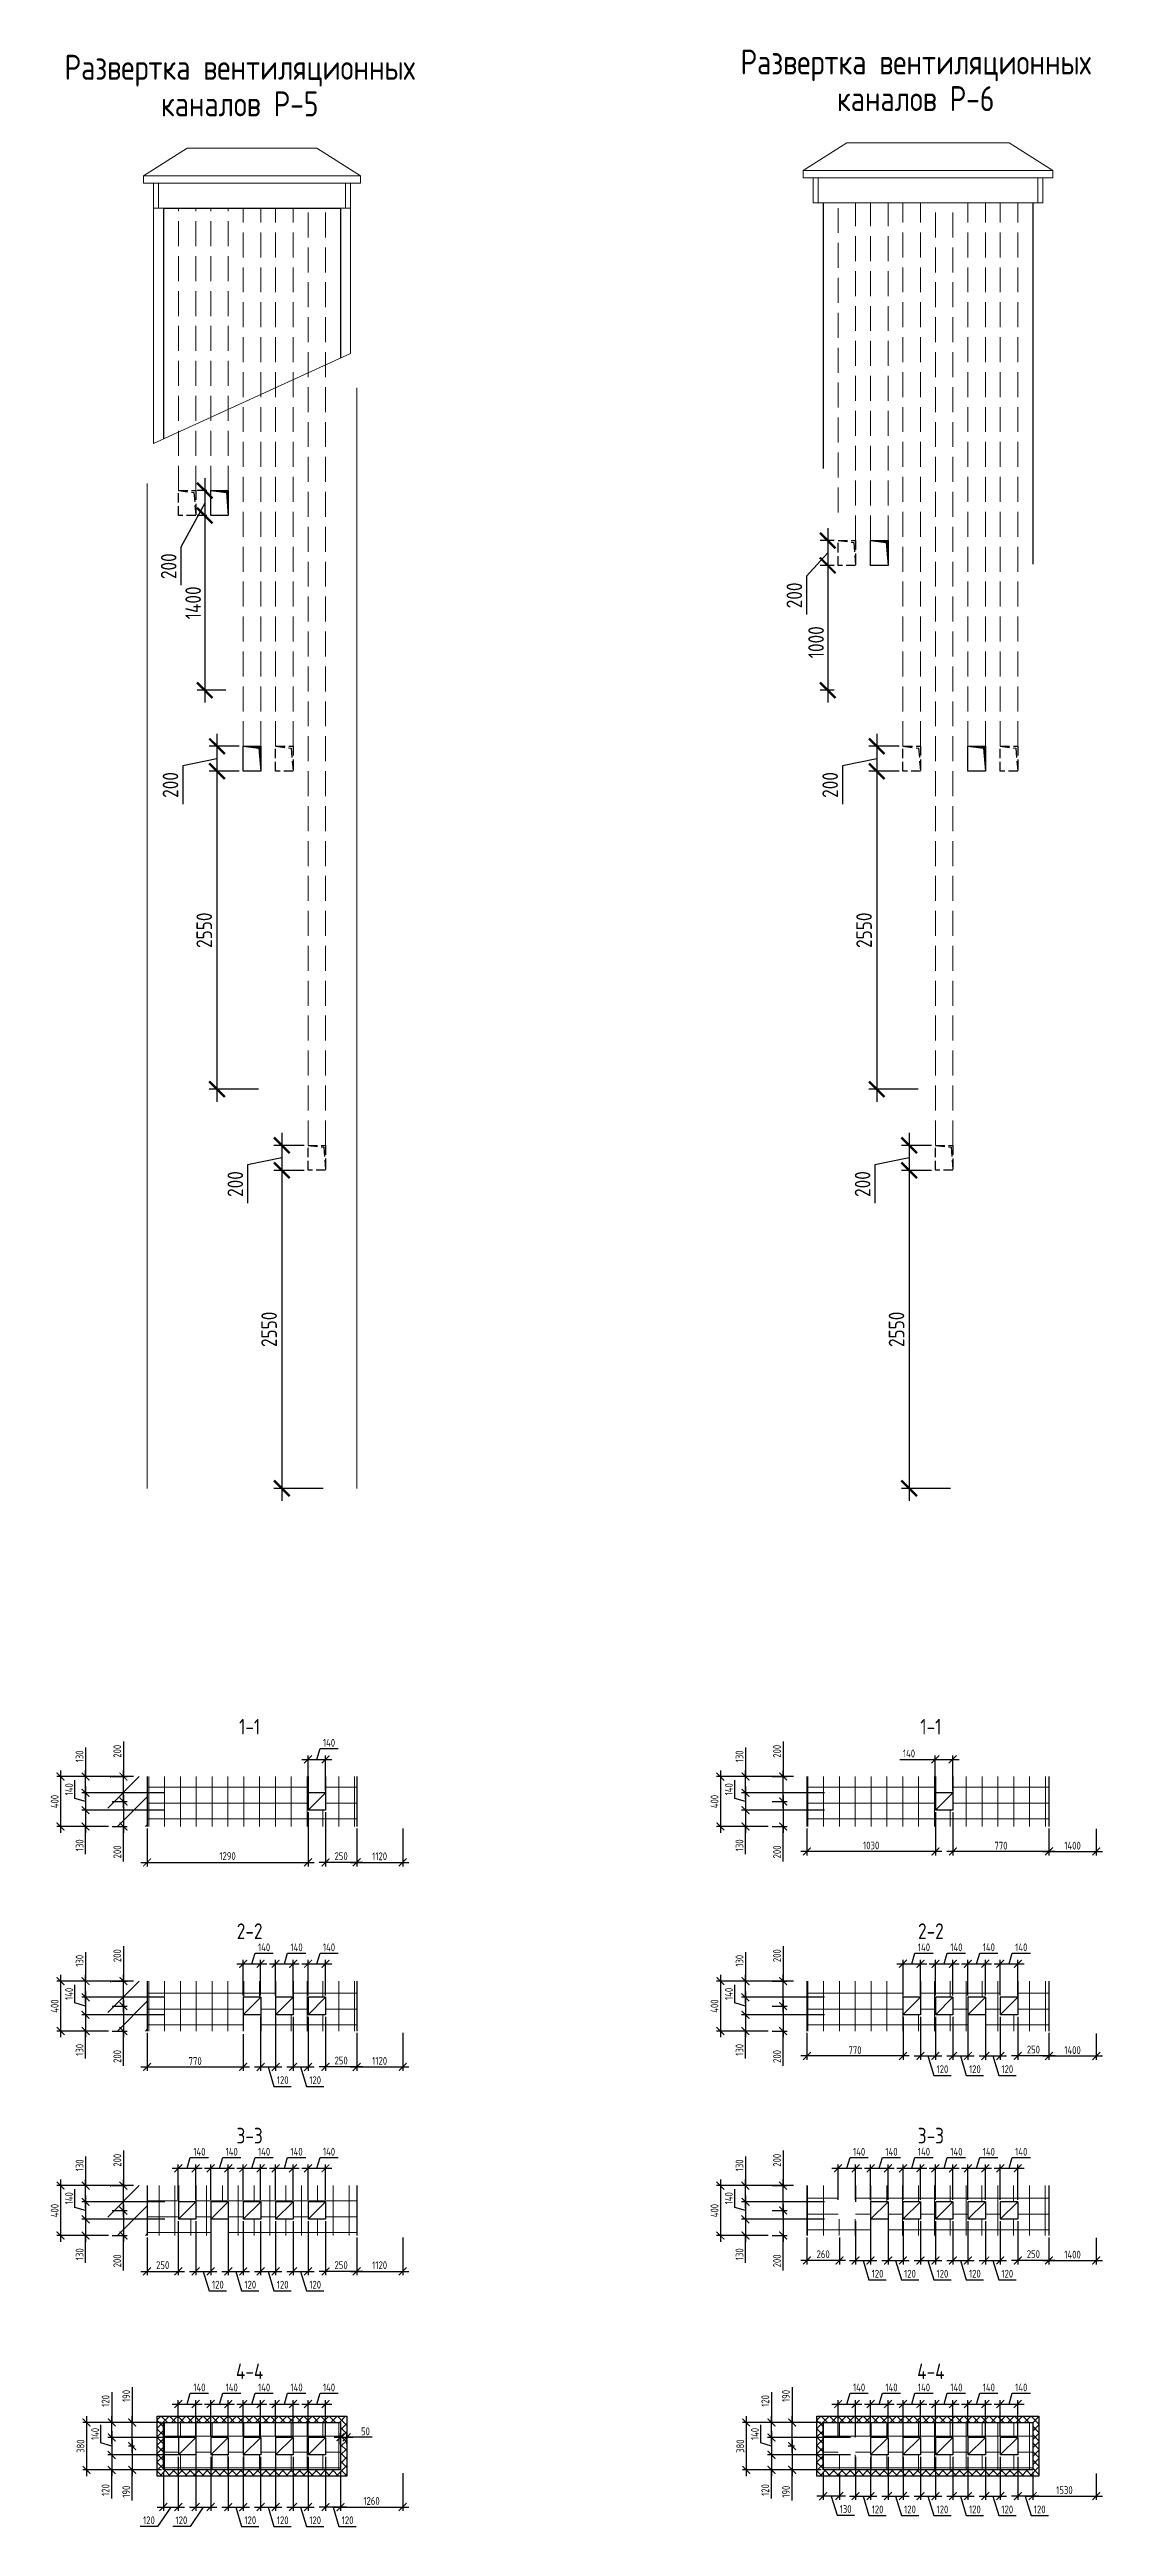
# Model space of a CAD drawing. Header units: millimetres. Extents: x -56498 to 234605, y -296269 to -29969.
# Drawn here: x 175250 to 183690, y -289772 to -269911 of the extents above; entities that cross this region are included whole.
import ezdxf
from ezdxf.enums import TextEntityAlignment as Align

# ---------------------------------------------------------------- set-up
doc = ezdxf.new("R2010")
doc.units = ezdxf.units.MM
doc.header["$LTSCALE"] = 100
doc.header["$PDMODE"] = 35
doc.linetypes.add('GOST2.303 4', pattern=[7, 5, -2, 0])
for name, color, linetype, lineweight in [('0.3', 7, 'Continuous', 30), ('Примітки 0.09', 200, 'Continuous', 9), ('Розміри 0.09', 5, 'Continuous', 9), ('Штрихові 0.18', 7, 'GOST2.303 4', 18), ('Штрихування 0.09', 253, 'Continuous', 9)]:
    doc.layers.add(name, color=color, linetype=linetype, lineweight=lineweight)
doc.styles.add('GOST 2.304', font='CS_Gost2304.shx')
doc.dimstyles.new('SPDS', dxfattribs={"dimscale": 100, "dimtxt": 2.5, "dimasz": 2.5, "dimexe": 1.25, "dimexo": 0.625, "dimtad": 1, "dimrnd": 0.001, "dimtxsty": 'GOST 2.304', "dimblk": 'ARCHTICK', "dimcen": 2.5, "dimdle": 2, "dimadec": 0, "dimazin": 2, "dimtfac": 0.75, "dimtmove": 1, "dimatfit": 3, "dimfxl": 0, "dimtolj": 1, "dimarcsym": 0})
pattern_1 = [(0, (657.5, 0), (0, 127), []), (90, (657.5, 0), (-127, 8e-15), [])]
pattern_2 = [(0, (1368.12, 0), (0, 127), []), (90, (1368.12, 0), (-127, 8e-15), [])]

msp = doc.modelspace()

# ---------------------------------------------------------------- texts
at = {"layer": 'Примітки 0.09', "ltscale": 0.4, "style": 'GOST 2.304'}
for s, p in [('Развертка вентиляционных', (176774.105, -270153.718)), ('Развертка вентиляционных', (182192.75, -270111.395)), ('каналов Р-5', (176774.105, -270447.194)), ('каналов Р-6', (182192.75, -270404.87))]:
    msp.add_text(s, height=200, dxfattribs=at).set_placement(p, align=Align.CENTER)
at = {"layer": 'Примітки 0.09', "ltscale": 0.25, "style": 'GOST 2.304'}
for s, p in [('1-1', (176853.794, -283421.43)), ('1-1', (182314.452, -283421.43)), ('2-2', (176853.794, -285060.994)), ('2-2', (182314.452, -285060.994)), ('3-3', (176853.794, -286700.557)), ('3-3', (182314.452, -286700.557)), ('4-4', (176853.794, -288590.121)), ('4-4', (182314.452, -288590.121))]:
    msp.add_text(s, height=125, dxfattribs=at).set_placement(p, align=Align.CENTER)

# ---------------------------------------------------------------- blocks, each defined once
blk = doc.blocks.new('_ArchTick')
at = {"color": 0, "linetype": 'ByBlock', "const_width": 0.15}
blk.add_lwpolyline([(-0.5, -0.5), (0.5, 0.5)], dxfattribs=at)
blk = doc.blocks.new('*D764')
at = {"layer": 'Defpoints', "color": 0, "transparency": 16777216}
for p in [(177712, -284159), (178081, -284159), (178081, -284447)]:
    blk.add_point(p, dxfattribs=at)
at = {"layer": 'Розміри 0.09', "color": 0, "lineweight": -2, "transparency": 16777216}
for p, q in [((177712, -284175), (177712, -284479)), ((178081, -284175), (178081, -284479)), ((177662, -284447), (178131, -284447))]:
    blk.add_line(p, q, dxfattribs=at)
at = {"layer": 'Розміри 0.09', "color": 0, "lineweight": -2, "transparency": 16777216, "xscale": 62.5, "yscale": 62.5, "zscale": 62.5, "rotation": 180}
blk.add_blockref('_ArchTick', (177712, -284447), dxfattribs=at)
at = {"layer": 'Розміри 0.09', "color": 0, "lineweight": -2, "transparency": 16777216, "xscale": 62.5, "yscale": 62.5, "zscale": 62.5}
blk.add_blockref('_ArchTick', (178081, -284447), dxfattribs=at)
at = {"layer": 'Розміри 0.09', "color": 0, "transparency": 16777216, "insert": (177896, -284398), "char_height": 62.5, "attachment_point": 5, "style": 'GOST 2.304'}
blk.add_mtext('\\A1;1120', dxfattribs=at)
blk = doc.blocks.new('*D765')
at = {"layer": 'Defpoints', "color": 0, "transparency": 16777216}
for p in [(177322, -278898), (177112, -281448), (177475, -281448)]:
    blk.add_point(p, dxfattribs=at)
at = {"layer": 'Розміри 0.09', "color": 0, "lineweight": -2, "transparency": 16777216}
for p, q in [((177112, -278798), (177112, -281548)), ((177291, -278898), (177049, -278898)), ((177444, -281448), (177049, -281448))]:
    blk.add_line(p, q, dxfattribs=at)
at = {"layer": 'Розміри 0.09', "color": 0, "lineweight": -2, "transparency": 16777216, "xscale": 125, "yscale": 125, "zscale": 125}
for p, rotation in [((177112, -278898), 90), ((177112, -281448), 270)]:
    blk.add_blockref('_ArchTick', p, dxfattribs=dict(at, rotation=rotation))
at = {"layer": 'Розміри 0.09', "color": 0, "transparency": 16777216, "insert": (177010, -280173), "char_height": 125, "attachment_point": 5, "rotation": 90, "style": 'GOST 2.304'}
blk.add_mtext('\\A1;2550', dxfattribs=at)
blk = doc.blocks.new('*D766')
at = {"layer": 'Defpoints', "color": 0, "transparency": 16777216}
for p in [(177322, -278698), (177112, -278898), (177322, -278898)]:
    blk.add_point(p, dxfattribs=at)
at = {"layer": 'Розміри 0.09', "color": 0, "lineweight": -2, "transparency": 16777216}
for p, q in [((177112, -278598), (177112, -278998)), ((177112, -278798), (176837, -278855)), ((177291, -278698), (177049, -278698)), ((176837, -278855), (176837, -279161)), ((177291, -278898), (177049, -278898))]:
    blk.add_line(p, q, dxfattribs=at)
at = {"layer": 'Розміри 0.09', "color": 0, "lineweight": -2, "transparency": 16777216, "xscale": 125, "yscale": 125, "zscale": 125}
for p, rotation in [((177112, -278698), 90), ((177112, -278898), 270)]:
    blk.add_blockref('_ArchTick', p, dxfattribs=dict(at, rotation=rotation))
at = {"layer": 'Розміри 0.09', "color": 0, "transparency": 16777216, "insert": (176739, -279008), "char_height": 125, "attachment_point": 5, "rotation": 90, "style": 'GOST 2.304'}
blk.add_mtext('\\A1;200', dxfattribs=at)
blk = doc.blocks.new('*D767')
at = {"layer": 'Defpoints', "color": 0, "transparency": 16777216}
for p in [(176802, -275698), (176592, -278248), (176955, -278248)]:
    blk.add_point(p, dxfattribs=at)
at = {"layer": 'Розміри 0.09', "color": 0, "lineweight": -2, "transparency": 16777216}
for p, q in [((176592, -275598), (176592, -278348)), ((176771, -275698), (176529, -275698)), ((176924, -278248), (176529, -278248))]:
    blk.add_line(p, q, dxfattribs=at)
at = {"layer": 'Розміри 0.09', "color": 0, "lineweight": -2, "transparency": 16777216, "xscale": 125, "yscale": 125, "zscale": 125}
for p, rotation in [((176592, -275698), 90), ((176592, -278248), 270)]:
    blk.add_blockref('_ArchTick', p, dxfattribs=dict(at, rotation=rotation))
at = {"layer": 'Розміри 0.09', "color": 0, "transparency": 16777216, "insert": (176490, -276973), "char_height": 125, "attachment_point": 5, "rotation": 90, "style": 'GOST 2.304'}
blk.add_mtext('\\A1;2550', dxfattribs=at)
blk = doc.blocks.new('*D768')
at = {"layer": 'Defpoints', "color": 0, "transparency": 16777216}
for p in [(176802, -275498), (176592, -275698), (176802, -275698)]:
    blk.add_point(p, dxfattribs=at)
at = {"layer": 'Розміри 0.09', "color": 0, "lineweight": -2, "transparency": 16777216}
for p, q in [((176592, -275398), (176592, -275798)), ((176592, -275598), (176317, -275655)), ((176317, -275655), (176317, -275961)), ((176771, -275498), (176529, -275498)), ((176771, -275698), (176529, -275698))]:
    blk.add_line(p, q, dxfattribs=at)
at = {"layer": 'Розміри 0.09', "color": 0, "lineweight": -2, "transparency": 16777216, "xscale": 125, "yscale": 125, "zscale": 125}
for p, rotation in [((176592, -275498), 90), ((176592, -275698), 270)]:
    blk.add_blockref('_ArchTick', p, dxfattribs=dict(at, rotation=rotation))
at = {"layer": 'Розміри 0.09', "color": 0, "transparency": 16777216, "insert": (176219, -275808), "char_height": 125, "attachment_point": 5, "rotation": 90, "style": 'GOST 2.304'}
blk.add_mtext('\\A1;200', dxfattribs=at)
blk = doc.blocks.new('*D769')
at = {"layer": 'Defpoints', "color": 0, "transparency": 16777216}
for p in [(176542, -273648), (176494, -275048), (176695, -275048)]:
    blk.add_point(p, dxfattribs=at)
at = {"layer": 'Розміри 0.09', "color": 0, "lineweight": -2, "transparency": 16777216}
for p, q in [((176511, -273648), (176432, -273648)), ((176494, -273548), (176494, -275148)), ((176664, -275048), (176432, -275048))]:
    blk.add_line(p, q, dxfattribs=at)
at = {"layer": 'Розміри 0.09', "color": 0, "lineweight": -2, "transparency": 16777216, "xscale": 125, "yscale": 125, "zscale": 125}
for p, rotation in [((176494, -273648), 90), ((176494, -275048), 270)]:
    blk.add_blockref('_ArchTick', p, dxfattribs=dict(at, rotation=rotation))
at = {"layer": 'Розміри 0.09', "color": 0, "transparency": 16777216, "insert": (176401, -274348), "char_height": 125, "attachment_point": 5, "rotation": 90, "style": 'GOST 2.304'}
blk.add_mtext('\\A1;1400', dxfattribs=at)
blk = doc.blocks.new('*D770')
at = {"layer": 'Defpoints', "color": 0, "transparency": 16777216}
for p in [(176542, -273448), (176494, -273648), (176542, -273648)]:
    blk.add_point(p, dxfattribs=at)
at = {"layer": 'Розміри 0.09', "color": 0, "lineweight": -2, "transparency": 16777216}
for p, q in [((176511, -273448), (176432, -273448)), ((176494, -273348), (176494, -273748)), ((176494, -273548), (176303, -273901)), ((176511, -273648), (176432, -273648)), ((176303, -273901), (176303, -274207))]:
    blk.add_line(p, q, dxfattribs=at)
at = {"layer": 'Розміри 0.09', "color": 0, "lineweight": -2, "transparency": 16777216, "xscale": 125, "yscale": 125, "zscale": 125}
for p, rotation in [((176494, -273448), 90), ((176494, -273648), 270)]:
    blk.add_blockref('_ArchTick', p, dxfattribs=dict(at, rotation=rotation))
at = {"layer": 'Розміри 0.09', "color": 0, "transparency": 16777216, "insert": (176205, -274054), "char_height": 125, "attachment_point": 5, "rotation": 90, "style": 'GOST 2.304'}
blk.add_mtext('\\A1;200', dxfattribs=at)
blk = doc.blocks.new('*D771')
at = {"layer": 'Defpoints', "color": 0, "transparency": 16777216}
for p in [(177462, -283621), (177322, -283889), (177462, -283889)]:
    blk.add_point(p, dxfattribs=at)
at = {"layer": 'Розміри 0.09', "color": 0, "lineweight": -2, "transparency": 16777216}
for p, q in [((177322, -283874), (177322, -283590)), ((177392, -283621), (177418, -283535)), ((177418, -283535), (177563, -283535)), ((177462, -283874), (177462, -283590)), ((177272, -283621), (177512, -283621))]:
    blk.add_line(p, q, dxfattribs=at)
at = {"layer": 'Розміри 0.09', "color": 0, "lineweight": -2, "transparency": 16777216, "xscale": 62.5, "yscale": 62.5, "zscale": 62.5, "rotation": 180}
blk.add_blockref('_ArchTick', (177322, -283621), dxfattribs=at)
at = {"layer": 'Розміри 0.09', "color": 0, "lineweight": -2, "transparency": 16777216, "xscale": 62.5, "yscale": 62.5, "zscale": 62.5}
blk.add_blockref('_ArchTick', (177462, -283621), dxfattribs=at)
at = {"layer": 'Розміри 0.09', "color": 0, "transparency": 16777216, "insert": (177490, -283488), "char_height": 62.5, "attachment_point": 5, "style": 'GOST 2.304'}
blk.add_mtext('\\A1;140', dxfattribs=at)
blk = doc.blocks.new('*D772')
at = {"layer": 'Defpoints', "color": 0, "transparency": 16777216}
for p in [(177462, -284029), (177712, -284159), (177462, -284447)]:
    blk.add_point(p, dxfattribs=at)
at = {"layer": 'Розміри 0.09', "color": 0, "lineweight": -2, "transparency": 16777216}
for p, q in [((177462, -284045), (177462, -284479)), ((177712, -284175), (177712, -284479)), ((177762, -284447), (177412, -284447))]:
    blk.add_line(p, q, dxfattribs=at)
at = {"layer": 'Розміри 0.09', "color": 0, "lineweight": -2, "transparency": 16777216, "xscale": 62.5, "yscale": 62.5, "zscale": 62.5, "rotation": 180}
blk.add_blockref('_ArchTick', (177462, -284447), dxfattribs=at)
at = {"layer": 'Розміри 0.09', "color": 0, "lineweight": -2, "transparency": 16777216, "xscale": 62.5, "yscale": 62.5, "zscale": 62.5}
blk.add_blockref('_ArchTick', (177712, -284447), dxfattribs=at)
at = {"layer": 'Розміри 0.09', "color": 0, "transparency": 16777216, "insert": (177587, -284397), "char_height": 62.5, "attachment_point": 5, "style": 'GOST 2.304'}
blk.add_mtext('\\A1;250', dxfattribs=at)
blk = doc.blocks.new('*D773')
at = {"layer": 'Defpoints', "color": 0, "transparency": 16777216}
for p in [(176032, -284159), (177322, -284029), (177322, -284447)]:
    blk.add_point(p, dxfattribs=at)
at = {"layer": 'Розміри 0.09', "color": 0, "lineweight": -2, "transparency": 16777216}
for p, q in [((176032, -284175), (176032, -284479)), ((177322, -284045), (177322, -284479)), ((175982, -284447), (177372, -284447))]:
    blk.add_line(p, q, dxfattribs=at)
at = {"layer": 'Розміри 0.09', "color": 0, "lineweight": -2, "transparency": 16777216, "xscale": 62.5, "yscale": 62.5, "zscale": 62.5, "rotation": 180}
blk.add_blockref('_ArchTick', (176032, -284447), dxfattribs=at)
at = {"layer": 'Розміри 0.09', "color": 0, "lineweight": -2, "transparency": 16777216, "xscale": 62.5, "yscale": 62.5, "zscale": 62.5}
blk.add_blockref('_ArchTick', (177322, -284447), dxfattribs=at)
at = {"layer": 'Розміри 0.09', "color": 0, "transparency": 16777216, "insert": (176677, -284396), "char_height": 62.5, "attachment_point": 5, "style": 'GOST 2.304'}
blk.add_mtext('\\A1;1290', dxfattribs=at)
blk = doc.blocks.new('*D774')
at = {"layer": 'Defpoints', "color": 0, "transparency": 16777216}
for p in [(175539, -283759), (175939, -283759), (176189, -283889)]:
    blk.add_point(p, dxfattribs=at)
at = {"layer": 'Розміри 0.09', "color": 0, "lineweight": -2, "transparency": 16777216}
for p, q in [((175539, -283527), (175539, -283759)), ((175923, -283759), (175508, -283759)), ((175539, -283939), (175539, -283709)), ((176173, -283889), (175508, -283889))]:
    blk.add_line(p, q, dxfattribs=at)
at = {"layer": 'Розміри 0.09', "color": 0, "lineweight": -2, "transparency": 16777216, "xscale": 62.5, "yscale": 62.5, "zscale": 62.5}
for p, rotation in [((175539, -283759), 90), ((175539, -283889), 270)]:
    blk.add_blockref('_ArchTick', p, dxfattribs=dict(at, rotation=rotation))
at = {"layer": 'Розміри 0.09', "color": 0, "transparency": 16777216, "insert": (175491, -283597), "char_height": 62.5, "attachment_point": 5, "rotation": 90, "style": 'GOST 2.304'}
blk.add_mtext('\\A1;130', dxfattribs=at)
blk = doc.blocks.new('*D775')
at = {"layer": 'Defpoints', "color": 0, "transparency": 16777216}
for p in [(176189, -283889), (175539, -284029), (176189, -284029)]:
    blk.add_point(p, dxfattribs=at)
at = {"layer": 'Розміри 0.09', "color": 0, "lineweight": -2, "transparency": 16777216}
for p, q in [((175453, -283934), (175453, -283788)), ((175539, -283959), (175453, -283934)), ((176173, -283889), (175508, -283889)), ((175539, -283839), (175539, -284079)), ((176173, -284029), (175508, -284029))]:
    blk.add_line(p, q, dxfattribs=at)
at = {"layer": 'Розміри 0.09', "color": 0, "lineweight": -2, "transparency": 16777216, "xscale": 62.5, "yscale": 62.5, "zscale": 62.5}
for p, rotation in [((175539, -283889), 90), ((175539, -284029), 270)]:
    blk.add_blockref('_ArchTick', p, dxfattribs=dict(at, rotation=rotation))
at = {"layer": 'Розміри 0.09', "color": 0, "transparency": 16777216, "insert": (175406, -283861), "char_height": 62.5, "attachment_point": 5, "rotation": 90, "style": 'GOST 2.304'}
blk.add_mtext('\\A1;140', dxfattribs=at)
blk = doc.blocks.new('*D776')
at = {"layer": 'Defpoints', "color": 0, "transparency": 16777216}
for p in [(175539, -284159), (175738, -284159), (176189, -284029)]:
    blk.add_point(p, dxfattribs=at)
at = {"layer": 'Розміри 0.09', "color": 0, "lineweight": -2, "transparency": 16777216}
for p, q in [((175539, -283979), (175539, -284209)), ((176173, -284029), (175508, -284029)), ((175722, -284159), (175508, -284159)), ((175539, -284380), (175539, -284159))]:
    blk.add_line(p, q, dxfattribs=at)
at = {"layer": 'Розміри 0.09', "color": 0, "lineweight": -2, "transparency": 16777216, "xscale": 62.5, "yscale": 62.5, "zscale": 62.5}
for p, rotation in [((175539, -284029), 90), ((175539, -284159), 270)]:
    blk.add_blockref('_ArchTick', p, dxfattribs=dict(at, rotation=rotation))
at = {"layer": 'Розміри 0.09', "color": 0, "transparency": 16777216, "insert": (175491, -284310), "char_height": 62.5, "attachment_point": 5, "rotation": 90, "style": 'GOST 2.304'}
blk.add_mtext('\\A1;130', dxfattribs=at)
blk = doc.blocks.new('*D777')
at = {"layer": 'Defpoints', "color": 0, "transparency": 16777216}
for p in [(175738, -283759), (175842, -283759), (175738, -283959)]:
    blk.add_point(p, dxfattribs=at)
at = {"layer": 'Розміри 0.09', "color": 0, "lineweight": -2, "transparency": 16777216}
for p, q in [((175842, -283479), (175842, -283759)), ((175753, -283759), (175873, -283759)), ((175842, -284009), (175842, -283709)), ((175753, -283959), (175873, -283959))]:
    blk.add_line(p, q, dxfattribs=at)
at = {"layer": 'Розміри 0.09', "color": 0, "lineweight": -2, "transparency": 16777216, "xscale": 62.5, "yscale": 62.5, "zscale": 62.5}
for p, rotation in [((175842, -283759), 90), ((175842, -283959), 270)]:
    blk.add_blockref('_ArchTick', p, dxfattribs=dict(at, rotation=rotation))
at = {"layer": 'Розміри 0.09', "color": 0, "transparency": 16777216, "insert": (175793, -283556), "char_height": 62.5, "attachment_point": 5, "rotation": 90, "style": 'GOST 2.304'}
blk.add_mtext('\\A1;200', dxfattribs=at)
blk = doc.blocks.new('*D778')
at = {"layer": 'Defpoints', "color": 0, "transparency": 16777216}
for p in [(175738, -283959), (175738, -284159), (175842, -284159)]:
    blk.add_point(p, dxfattribs=at)
at = {"layer": 'Розміри 0.09', "color": 0, "lineweight": -2, "transparency": 16777216}
for p, q in [((175753, -283959), (175873, -283959)), ((175842, -283909), (175842, -284209)), ((175753, -284159), (175873, -284159)), ((175842, -284440), (175842, -284159))]:
    blk.add_line(p, q, dxfattribs=at)
at = {"layer": 'Розміри 0.09', "color": 0, "lineweight": -2, "transparency": 16777216, "xscale": 62.5, "yscale": 62.5, "zscale": 62.5}
for p, rotation in [((175842, -283959), 90), ((175842, -284159), 270)]:
    blk.add_blockref('_ArchTick', p, dxfattribs=dict(at, rotation=rotation))
at = {"layer": 'Розміри 0.09', "color": 0, "transparency": 16777216, "insert": (175793, -284363), "char_height": 62.5, "attachment_point": 5, "rotation": 90, "style": 'GOST 2.304'}
blk.add_mtext('\\A1;200', dxfattribs=at)
blk = doc.blocks.new('*D779')
at = {"layer": 'Defpoints', "color": 0, "transparency": 16777216}
for p in [(175738, -283759), (175338, -284159), (175738, -284159)]:
    blk.add_point(p, dxfattribs=at)
at = {"layer": 'Розміри 0.09', "color": 0, "lineweight": -2, "transparency": 16777216}
for p, q in [((175722, -283759), (175307, -283759)), ((175338, -283709), (175338, -284209)), ((175722, -284159), (175307, -284159))]:
    blk.add_line(p, q, dxfattribs=at)
at = {"layer": 'Розміри 0.09', "color": 0, "lineweight": -2, "transparency": 16777216, "xscale": 62.5, "yscale": 62.5, "zscale": 62.5}
for p, rotation in [((175338, -283759), 90), ((175338, -284159), 270)]:
    blk.add_blockref('_ArchTick', p, dxfattribs=dict(at, rotation=rotation))
at = {"layer": 'Розміри 0.09', "color": 0, "transparency": 16777216, "insert": (175291, -283959), "char_height": 62.5, "attachment_point": 5, "rotation": 90, "style": 'GOST 2.304'}
blk.add_mtext('\\A1;400', dxfattribs=at)
blk = doc.blocks.new('*D793')
at = {"layer": 'Defpoints', "color": 0, "transparency": 16777216}
for p in [(177712, -285799), (178081, -285799), (178081, -286087)]:
    blk.add_point(p, dxfattribs=at)
at = {"layer": 'Розміри 0.09', "color": 0, "lineweight": -2, "transparency": 16777216}
for p, q in [((177712, -285815), (177712, -286118)), ((178081, -285815), (178081, -286118)), ((177662, -286087), (178131, -286087))]:
    blk.add_line(p, q, dxfattribs=at)
at = {"layer": 'Розміри 0.09', "color": 0, "lineweight": -2, "transparency": 16777216, "xscale": 62.5, "yscale": 62.5, "zscale": 62.5, "rotation": 180}
blk.add_blockref('_ArchTick', (177712, -286087), dxfattribs=at)
at = {"layer": 'Розміри 0.09', "color": 0, "lineweight": -2, "transparency": 16777216, "xscale": 62.5, "yscale": 62.5, "zscale": 62.5}
blk.add_blockref('_ArchTick', (178081, -286087), dxfattribs=at)
at = {"layer": 'Розміри 0.09', "color": 0, "transparency": 16777216, "insert": (177896, -286038), "char_height": 62.5, "attachment_point": 5, "style": 'GOST 2.304'}
blk.add_mtext('\\A1;1120', dxfattribs=at)
blk = doc.blocks.new('*D789')
at = {"layer": 'Defpoints', "color": 0, "transparency": 16777216}
for p in [(176942, -285260), (176802, -285529), (176942, -285529)]:
    blk.add_point(p, dxfattribs=at)
at = {"layer": 'Розміри 0.09', "color": 0, "lineweight": -2, "transparency": 16777216}
for p, q in [((176872, -285260), (176898, -285174)), ((176898, -285174), (177043, -285174)), ((176752, -285260), (176992, -285260)), ((176802, -285513), (176802, -285229)), ((176942, -285513), (176942, -285229))]:
    blk.add_line(p, q, dxfattribs=at)
at = {"layer": 'Розміри 0.09', "color": 0, "lineweight": -2, "transparency": 16777216, "xscale": 62.5, "yscale": 62.5, "zscale": 62.5, "rotation": 180}
blk.add_blockref('_ArchTick', (176802, -285260), dxfattribs=at)
at = {"layer": 'Розміри 0.09', "color": 0, "lineweight": -2, "transparency": 16777216, "xscale": 62.5, "yscale": 62.5, "zscale": 62.5}
blk.add_blockref('_ArchTick', (176942, -285260), dxfattribs=at)
at = {"layer": 'Розміри 0.09', "color": 0, "transparency": 16777216, "insert": (176970, -285128), "char_height": 62.5, "attachment_point": 5, "style": 'GOST 2.304'}
blk.add_mtext('\\A1;140', dxfattribs=at)
blk = doc.blocks.new('*D790')
at = {"layer": 'Defpoints', "color": 0, "transparency": 16777216}
for p in [(177202, -285260), (177062, -285529), (177202, -285529)]:
    blk.add_point(p, dxfattribs=at)
at = {"layer": 'Розміри 0.09', "color": 0, "lineweight": -2, "transparency": 16777216}
for p, q in [((177132, -285260), (177158, -285174)), ((177158, -285174), (177303, -285174)), ((177012, -285260), (177252, -285260)), ((177062, -285513), (177062, -285229)), ((177202, -285513), (177202, -285229))]:
    blk.add_line(p, q, dxfattribs=at)
at = {"layer": 'Розміри 0.09', "color": 0, "lineweight": -2, "transparency": 16777216, "xscale": 62.5, "yscale": 62.5, "zscale": 62.5, "rotation": 180}
blk.add_blockref('_ArchTick', (177062, -285260), dxfattribs=at)
at = {"layer": 'Розміри 0.09', "color": 0, "lineweight": -2, "transparency": 16777216, "xscale": 62.5, "yscale": 62.5, "zscale": 62.5}
blk.add_blockref('_ArchTick', (177202, -285260), dxfattribs=at)
at = {"layer": 'Розміри 0.09', "color": 0, "transparency": 16777216, "insert": (177230, -285128), "char_height": 62.5, "attachment_point": 5, "style": 'GOST 2.304'}
blk.add_mtext('\\A1;140', dxfattribs=at)
blk = doc.blocks.new('*D791')
at = {"layer": 'Defpoints', "color": 0, "transparency": 16777216}
for p in [(177462, -285260), (177322, -285529), (177462, -285529)]:
    blk.add_point(p, dxfattribs=at)
at = {"layer": 'Розміри 0.09', "color": 0, "lineweight": -2, "transparency": 16777216}
for p, q in [((177392, -285260), (177418, -285174)), ((177418, -285174), (177563, -285174)), ((177272, -285260), (177512, -285260)), ((177322, -285513), (177322, -285229)), ((177462, -285513), (177462, -285229))]:
    blk.add_line(p, q, dxfattribs=at)
at = {"layer": 'Розміри 0.09', "color": 0, "lineweight": -2, "transparency": 16777216, "xscale": 62.5, "yscale": 62.5, "zscale": 62.5, "rotation": 180}
blk.add_blockref('_ArchTick', (177322, -285260), dxfattribs=at)
at = {"layer": 'Розміри 0.09', "color": 0, "lineweight": -2, "transparency": 16777216, "xscale": 62.5, "yscale": 62.5, "zscale": 62.5}
blk.add_blockref('_ArchTick', (177462, -285260), dxfattribs=at)
at = {"layer": 'Розміри 0.09', "color": 0, "transparency": 16777216, "insert": (177490, -285128), "char_height": 62.5, "attachment_point": 5, "style": 'GOST 2.304'}
blk.add_mtext('\\A1;140', dxfattribs=at)
blk = doc.blocks.new('*D792')
at = {"layer": 'Defpoints', "color": 0, "transparency": 16777216}
for p in [(177462, -285669), (177712, -285799), (177462, -286087)]:
    blk.add_point(p, dxfattribs=at)
at = {"layer": 'Розміри 0.09', "color": 0, "lineweight": -2, "transparency": 16777216}
for p, q in [((177462, -285685), (177462, -286118)), ((177712, -285815), (177712, -286118)), ((177762, -286087), (177412, -286087))]:
    blk.add_line(p, q, dxfattribs=at)
at = {"layer": 'Розміри 0.09', "color": 0, "lineweight": -2, "transparency": 16777216, "xscale": 62.5, "yscale": 62.5, "zscale": 62.5, "rotation": 180}
blk.add_blockref('_ArchTick', (177462, -286087), dxfattribs=at)
at = {"layer": 'Розміри 0.09', "color": 0, "lineweight": -2, "transparency": 16777216, "xscale": 62.5, "yscale": 62.5, "zscale": 62.5}
blk.add_blockref('_ArchTick', (177712, -286087), dxfattribs=at)
at = {"layer": 'Розміри 0.09', "color": 0, "transparency": 16777216, "insert": (177587, -286036), "char_height": 62.5, "attachment_point": 5, "style": 'GOST 2.304'}
blk.add_mtext('\\A1;250', dxfattribs=at)
blk = doc.blocks.new('*D780')
at = {"layer": 'Defpoints', "color": 0, "transparency": 16777216}
for p in [(177202, -285669), (177322, -285669), (177322, -286087)]:
    blk.add_point(p, dxfattribs=at)
at = {"layer": 'Розміри 0.09', "color": 0, "lineweight": -2, "transparency": 16777216}
for p, q in [((177202, -285685), (177202, -286118)), ((177322, -285685), (177322, -286118)), ((177152, -286087), (177372, -286087)), ((177262, -286087), (177309, -286243)), ((177309, -286243), (177448, -286243))]:
    blk.add_line(p, q, dxfattribs=at)
at = {"layer": 'Розміри 0.09', "color": 0, "lineweight": -2, "transparency": 16777216, "xscale": 62.5, "yscale": 62.5, "zscale": 62.5, "rotation": 180}
blk.add_blockref('_ArchTick', (177202, -286087), dxfattribs=at)
at = {"layer": 'Розміри 0.09', "color": 0, "lineweight": -2, "transparency": 16777216, "xscale": 62.5, "yscale": 62.5, "zscale": 62.5}
blk.add_blockref('_ArchTick', (177322, -286087), dxfattribs=at)
at = {"layer": 'Розміри 0.09', "color": 0, "transparency": 16777216, "insert": (177379, -286193), "char_height": 62.5, "attachment_point": 5, "style": 'GOST 2.304'}
blk.add_mtext('\\A1;120', dxfattribs=at)
blk = doc.blocks.new('*D781')
at = {"layer": 'Defpoints', "color": 0, "transparency": 16777216}
for p in [(176942, -285669), (177062, -285669), (177062, -286087)]:
    blk.add_point(p, dxfattribs=at)
at = {"layer": 'Розміри 0.09', "color": 0, "lineweight": -2, "transparency": 16777216}
for p, q in [((176942, -285685), (176942, -286118)), ((177062, -285685), (177062, -286118)), ((176892, -286087), (177112, -286087)), ((177002, -286087), (177049, -286243)), ((177049, -286243), (177188, -286243))]:
    blk.add_line(p, q, dxfattribs=at)
at = {"layer": 'Розміри 0.09', "color": 0, "lineweight": -2, "transparency": 16777216, "xscale": 62.5, "yscale": 62.5, "zscale": 62.5, "rotation": 180}
blk.add_blockref('_ArchTick', (176942, -286087), dxfattribs=at)
at = {"layer": 'Розміри 0.09', "color": 0, "lineweight": -2, "transparency": 16777216, "xscale": 62.5, "yscale": 62.5, "zscale": 62.5}
blk.add_blockref('_ArchTick', (177062, -286087), dxfattribs=at)
at = {"layer": 'Розміри 0.09', "color": 0, "transparency": 16777216, "insert": (177119, -286193), "char_height": 62.5, "attachment_point": 5, "style": 'GOST 2.304'}
blk.add_mtext('\\A1;120', dxfattribs=at)
blk = doc.blocks.new('*D782')
at = {"layer": 'Defpoints', "color": 0, "transparency": 16777216}
for p in [(176032, -285799), (176802, -285808), (176802, -286087)]:
    blk.add_point(p, dxfattribs=at)
at = {"layer": 'Розміри 0.09', "color": 0, "lineweight": -2, "transparency": 16777216}
for p, q in [((176032, -285815), (176032, -286118)), ((176802, -285824), (176802, -286118)), ((175982, -286087), (176852, -286087))]:
    blk.add_line(p, q, dxfattribs=at)
at = {"layer": 'Розміри 0.09', "color": 0, "lineweight": -2, "transparency": 16777216, "xscale": 62.5, "yscale": 62.5, "zscale": 62.5, "rotation": 180}
blk.add_blockref('_ArchTick', (176032, -286087), dxfattribs=at)
at = {"layer": 'Розміри 0.09', "color": 0, "lineweight": -2, "transparency": 16777216, "xscale": 62.5, "yscale": 62.5, "zscale": 62.5}
blk.add_blockref('_ArchTick', (176802, -286087), dxfattribs=at)
at = {"layer": 'Розміри 0.09', "color": 0, "transparency": 16777216, "insert": (176417, -286040), "char_height": 62.5, "attachment_point": 5, "style": 'GOST 2.304'}
blk.add_mtext('\\A1;770', dxfattribs=at)
blk = doc.blocks.new('*D783')
at = {"layer": 'Defpoints', "color": 0, "transparency": 16777216}
for p in [(175539, -285399), (175939, -285399), (176189, -285529)]:
    blk.add_point(p, dxfattribs=at)
at = {"layer": 'Розміри 0.09', "color": 0, "lineweight": -2, "transparency": 16777216}
for p, q in [((175539, -285167), (175539, -285399)), ((175539, -285579), (175539, -285349)), ((175923, -285399), (175508, -285399)), ((176173, -285529), (175508, -285529))]:
    blk.add_line(p, q, dxfattribs=at)
at = {"layer": 'Розміри 0.09', "color": 0, "lineweight": -2, "transparency": 16777216, "xscale": 62.5, "yscale": 62.5, "zscale": 62.5}
for p, rotation in [((175539, -285399), 90), ((175539, -285529), 270)]:
    blk.add_blockref('_ArchTick', p, dxfattribs=dict(at, rotation=rotation))
at = {"layer": 'Розміри 0.09', "color": 0, "transparency": 16777216, "insert": (175491, -285236), "char_height": 62.5, "attachment_point": 5, "rotation": 90, "style": 'GOST 2.304'}
blk.add_mtext('\\A1;130', dxfattribs=at)
blk = doc.blocks.new('*D784')
at = {"layer": 'Defpoints', "color": 0, "transparency": 16777216}
for p in [(176189, -285529), (175539, -285669), (176189, -285669)]:
    blk.add_point(p, dxfattribs=at)
at = {"layer": 'Розміри 0.09', "color": 0, "lineweight": -2, "transparency": 16777216}
for p, q in [((175453, -285573), (175453, -285428)), ((175539, -285599), (175453, -285573)), ((176173, -285529), (175508, -285529)), ((175539, -285479), (175539, -285719)), ((176173, -285669), (175508, -285669))]:
    blk.add_line(p, q, dxfattribs=at)
at = {"layer": 'Розміри 0.09', "color": 0, "lineweight": -2, "transparency": 16777216, "xscale": 62.5, "yscale": 62.5, "zscale": 62.5}
for p, rotation in [((175539, -285529), 90), ((175539, -285669), 270)]:
    blk.add_blockref('_ArchTick', p, dxfattribs=dict(at, rotation=rotation))
at = {"layer": 'Розміри 0.09', "color": 0, "transparency": 16777216, "insert": (175406, -285501), "char_height": 62.5, "attachment_point": 5, "rotation": 90, "style": 'GOST 2.304'}
blk.add_mtext('\\A1;140', dxfattribs=at)
blk = doc.blocks.new('*D785')
at = {"layer": 'Defpoints', "color": 0, "transparency": 16777216}
for p in [(176189, -285669), (175539, -285799), (175738, -285799)]:
    blk.add_point(p, dxfattribs=at)
at = {"layer": 'Розміри 0.09', "color": 0, "lineweight": -2, "transparency": 16777216}
for p, q in [((176173, -285669), (175508, -285669)), ((175539, -285619), (175539, -285849)), ((175722, -285799), (175508, -285799)), ((175539, -286019), (175539, -285799))]:
    blk.add_line(p, q, dxfattribs=at)
at = {"layer": 'Розміри 0.09', "color": 0, "lineweight": -2, "transparency": 16777216, "xscale": 62.5, "yscale": 62.5, "zscale": 62.5}
for p, rotation in [((175539, -285669), 90), ((175539, -285799), 270)]:
    blk.add_blockref('_ArchTick', p, dxfattribs=dict(at, rotation=rotation))
at = {"layer": 'Розміри 0.09', "color": 0, "transparency": 16777216, "insert": (175491, -285950), "char_height": 62.5, "attachment_point": 5, "rotation": 90, "style": 'GOST 2.304'}
blk.add_mtext('\\A1;130', dxfattribs=at)
blk = doc.blocks.new('*D786')
at = {"layer": 'Defpoints', "color": 0, "transparency": 16777216}
for p in [(175738, -285399), (175842, -285399), (175738, -285599)]:
    blk.add_point(p, dxfattribs=at)
at = {"layer": 'Розміри 0.09', "color": 0, "lineweight": -2, "transparency": 16777216}
for p, q in [((175842, -285119), (175842, -285399)), ((175842, -285649), (175842, -285349)), ((175753, -285399), (175873, -285399)), ((175753, -285599), (175873, -285599))]:
    blk.add_line(p, q, dxfattribs=at)
at = {"layer": 'Розміри 0.09', "color": 0, "lineweight": -2, "transparency": 16777216, "xscale": 62.5, "yscale": 62.5, "zscale": 62.5}
for p, rotation in [((175842, -285399), 90), ((175842, -285599), 270)]:
    blk.add_blockref('_ArchTick', p, dxfattribs=dict(at, rotation=rotation))
at = {"layer": 'Розміри 0.09', "color": 0, "transparency": 16777216, "insert": (175793, -285195), "char_height": 62.5, "attachment_point": 5, "rotation": 90, "style": 'GOST 2.304'}
blk.add_mtext('\\A1;200', dxfattribs=at)
blk = doc.blocks.new('*D787')
at = {"layer": 'Defpoints', "color": 0, "transparency": 16777216}
for p in [(175738, -285599), (175738, -285799), (175842, -285799)]:
    blk.add_point(p, dxfattribs=at)
at = {"layer": 'Розміри 0.09', "color": 0, "lineweight": -2, "transparency": 16777216}
for p, q in [((175842, -285549), (175842, -285849)), ((175753, -285599), (175873, -285599)), ((175753, -285799), (175873, -285799)), ((175842, -286079), (175842, -285799))]:
    blk.add_line(p, q, dxfattribs=at)
at = {"layer": 'Розміри 0.09', "color": 0, "lineweight": -2, "transparency": 16777216, "xscale": 62.5, "yscale": 62.5, "zscale": 62.5}
for p, rotation in [((175842, -285599), 90), ((175842, -285799), 270)]:
    blk.add_blockref('_ArchTick', p, dxfattribs=dict(at, rotation=rotation))
at = {"layer": 'Розміри 0.09', "color": 0, "transparency": 16777216, "insert": (175793, -286003), "char_height": 62.5, "attachment_point": 5, "rotation": 90, "style": 'GOST 2.304'}
blk.add_mtext('\\A1;200', dxfattribs=at)
blk = doc.blocks.new('*D788')
at = {"layer": 'Defpoints', "color": 0, "transparency": 16777216}
for p in [(175738, -285399), (175338, -285799), (175738, -285799)]:
    blk.add_point(p, dxfattribs=at)
at = {"layer": 'Розміри 0.09', "color": 0, "lineweight": -2, "transparency": 16777216}
for p, q in [((175338, -285349), (175338, -285849)), ((175722, -285399), (175307, -285399)), ((175722, -285799), (175307, -285799))]:
    blk.add_line(p, q, dxfattribs=at)
at = {"layer": 'Розміри 0.09', "color": 0, "lineweight": -2, "transparency": 16777216, "xscale": 62.5, "yscale": 62.5, "zscale": 62.5}
for p, rotation in [((175338, -285399), 90), ((175338, -285799), 270)]:
    blk.add_blockref('_ArchTick', p, dxfattribs=dict(at, rotation=rotation))
at = {"layer": 'Розміри 0.09', "color": 0, "transparency": 16777216, "insert": (175291, -285599), "char_height": 62.5, "attachment_point": 5, "rotation": 90, "style": 'GOST 2.304'}
blk.add_mtext('\\A1;400', dxfattribs=at)
blk = doc.blocks.new('*D811')
at = {"layer": 'Defpoints', "color": 0, "transparency": 16777216}
for p in [(177712, -287439), (178081, -287439), (178081, -287726)]:
    blk.add_point(p, dxfattribs=at)
at = {"layer": 'Розміри 0.09', "color": 0, "lineweight": -2, "transparency": 16777216}
for p, q in [((177712, -287454), (177712, -287758)), ((178081, -287454), (178081, -287758)), ((177662, -287726), (178131, -287726))]:
    blk.add_line(p, q, dxfattribs=at)
at = {"layer": 'Розміри 0.09', "color": 0, "lineweight": -2, "transparency": 16777216, "xscale": 62.5, "yscale": 62.5, "zscale": 62.5, "rotation": 180}
blk.add_blockref('_ArchTick', (177712, -287726), dxfattribs=at)
at = {"layer": 'Розміри 0.09', "color": 0, "lineweight": -2, "transparency": 16777216, "xscale": 62.5, "yscale": 62.5, "zscale": 62.5}
blk.add_blockref('_ArchTick', (178081, -287726), dxfattribs=at)
at = {"layer": 'Розміри 0.09', "color": 0, "transparency": 16777216, "insert": (177896, -287677), "char_height": 62.5, "attachment_point": 5, "style": 'GOST 2.304'}
blk.add_mtext('\\A1;1120', dxfattribs=at)
blk = doc.blocks.new('*D805')
at = {"layer": 'Defpoints', "color": 0, "transparency": 16777216}
for p in [(176682, -286900), (176542, -287169), (176682, -287169)]:
    blk.add_point(p, dxfattribs=at)
at = {"layer": 'Розміри 0.09', "color": 0, "lineweight": -2, "transparency": 16777216}
for p, q in [((176492, -286900), (176732, -286900)), ((176542, -287153), (176542, -286869)), ((176612, -286900), (176638, -286814)), ((176638, -286814), (176783, -286814)), ((176682, -287153), (176682, -286869))]:
    blk.add_line(p, q, dxfattribs=at)
at = {"layer": 'Розміри 0.09', "color": 0, "lineweight": -2, "transparency": 16777216, "xscale": 62.5, "yscale": 62.5, "zscale": 62.5, "rotation": 180}
blk.add_blockref('_ArchTick', (176542, -286900), dxfattribs=at)
at = {"layer": 'Розміри 0.09', "color": 0, "lineweight": -2, "transparency": 16777216, "xscale": 62.5, "yscale": 62.5, "zscale": 62.5}
blk.add_blockref('_ArchTick', (176682, -286900), dxfattribs=at)
at = {"layer": 'Розміри 0.09', "color": 0, "transparency": 16777216, "insert": (176710, -286767), "char_height": 62.5, "attachment_point": 5, "style": 'GOST 2.304'}
blk.add_mtext('\\A1;140', dxfattribs=at)
blk = doc.blocks.new('*D806')
at = {"layer": 'Defpoints', "color": 0, "transparency": 16777216}
for p in [(176422, -286900), (176282, -287169), (176422, -287169)]:
    blk.add_point(p, dxfattribs=at)
at = {"layer": 'Розміри 0.09', "color": 0, "lineweight": -2, "transparency": 16777216}
for p, q in [((176232, -286900), (176472, -286900)), ((176282, -287153), (176282, -286869)), ((176352, -286900), (176378, -286814)), ((176378, -286814), (176523, -286814)), ((176422, -287153), (176422, -286869))]:
    blk.add_line(p, q, dxfattribs=at)
at = {"layer": 'Розміри 0.09', "color": 0, "lineweight": -2, "transparency": 16777216, "xscale": 62.5, "yscale": 62.5, "zscale": 62.5, "rotation": 180}
blk.add_blockref('_ArchTick', (176282, -286900), dxfattribs=at)
at = {"layer": 'Розміри 0.09', "color": 0, "lineweight": -2, "transparency": 16777216, "xscale": 62.5, "yscale": 62.5, "zscale": 62.5}
blk.add_blockref('_ArchTick', (176422, -286900), dxfattribs=at)
at = {"layer": 'Розміри 0.09', "color": 0, "transparency": 16777216, "insert": (176451, -286767), "char_height": 62.5, "attachment_point": 5, "style": 'GOST 2.304'}
blk.add_mtext('\\A1;140', dxfattribs=at)
blk = doc.blocks.new('*D807')
at = {"layer": 'Defpoints', "color": 0, "transparency": 16777216}
for p in [(176942, -286900), (176802, -287169), (176942, -287169)]:
    blk.add_point(p, dxfattribs=at)
at = {"layer": 'Розміри 0.09', "color": 0, "lineweight": -2, "transparency": 16777216}
for p, q in [((176752, -286900), (176992, -286900)), ((176802, -287153), (176802, -286869)), ((176872, -286900), (176898, -286814)), ((176898, -286814), (177043, -286814)), ((176942, -287153), (176942, -286869))]:
    blk.add_line(p, q, dxfattribs=at)
at = {"layer": 'Розміри 0.09', "color": 0, "lineweight": -2, "transparency": 16777216, "xscale": 62.5, "yscale": 62.5, "zscale": 62.5, "rotation": 180}
blk.add_blockref('_ArchTick', (176802, -286900), dxfattribs=at)
at = {"layer": 'Розміри 0.09', "color": 0, "lineweight": -2, "transparency": 16777216, "xscale": 62.5, "yscale": 62.5, "zscale": 62.5}
blk.add_blockref('_ArchTick', (176942, -286900), dxfattribs=at)
at = {"layer": 'Розміри 0.09', "color": 0, "transparency": 16777216, "insert": (176970, -286767), "char_height": 62.5, "attachment_point": 5, "style": 'GOST 2.304'}
blk.add_mtext('\\A1;140', dxfattribs=at)
blk = doc.blocks.new('*D808')
at = {"layer": 'Defpoints', "color": 0, "transparency": 16777216}
for p in [(177202, -286900), (177062, -287169), (177202, -287169)]:
    blk.add_point(p, dxfattribs=at)
at = {"layer": 'Розміри 0.09', "color": 0, "lineweight": -2, "transparency": 16777216}
for p, q in [((177012, -286900), (177252, -286900)), ((177062, -287153), (177062, -286869)), ((177132, -286900), (177158, -286814)), ((177158, -286814), (177303, -286814)), ((177202, -287153), (177202, -286869))]:
    blk.add_line(p, q, dxfattribs=at)
at = {"layer": 'Розміри 0.09', "color": 0, "lineweight": -2, "transparency": 16777216, "xscale": 62.5, "yscale": 62.5, "zscale": 62.5, "rotation": 180}
blk.add_blockref('_ArchTick', (177062, -286900), dxfattribs=at)
at = {"layer": 'Розміри 0.09', "color": 0, "lineweight": -2, "transparency": 16777216, "xscale": 62.5, "yscale": 62.5, "zscale": 62.5}
blk.add_blockref('_ArchTick', (177202, -286900), dxfattribs=at)
at = {"layer": 'Розміри 0.09', "color": 0, "transparency": 16777216, "insert": (177230, -286767), "char_height": 62.5, "attachment_point": 5, "style": 'GOST 2.304'}
blk.add_mtext('\\A1;140', dxfattribs=at)
blk = doc.blocks.new('*D809')
at = {"layer": 'Defpoints', "color": 0, "transparency": 16777216}
for p in [(177462, -286900), (177322, -287169), (177462, -287169)]:
    blk.add_point(p, dxfattribs=at)
at = {"layer": 'Розміри 0.09', "color": 0, "lineweight": -2, "transparency": 16777216}
for p, q in [((177272, -286900), (177512, -286900)), ((177322, -287153), (177322, -286869)), ((177392, -286900), (177418, -286814)), ((177418, -286814), (177563, -286814)), ((177462, -287153), (177462, -286869))]:
    blk.add_line(p, q, dxfattribs=at)
at = {"layer": 'Розміри 0.09', "color": 0, "lineweight": -2, "transparency": 16777216, "xscale": 62.5, "yscale": 62.5, "zscale": 62.5, "rotation": 180}
blk.add_blockref('_ArchTick', (177322, -286900), dxfattribs=at)
at = {"layer": 'Розміри 0.09', "color": 0, "lineweight": -2, "transparency": 16777216, "xscale": 62.5, "yscale": 62.5, "zscale": 62.5}
blk.add_blockref('_ArchTick', (177462, -286900), dxfattribs=at)
at = {"layer": 'Розміри 0.09', "color": 0, "transparency": 16777216, "insert": (177490, -286767), "char_height": 62.5, "attachment_point": 5, "style": 'GOST 2.304'}
blk.add_mtext('\\A1;140', dxfattribs=at)
blk = doc.blocks.new('*D810')
at = {"layer": 'Defpoints', "color": 0, "transparency": 16777216}
for p in [(177462, -287309), (177712, -287439), (177462, -287726)]:
    blk.add_point(p, dxfattribs=at)
at = {"layer": 'Розміри 0.09', "color": 0, "lineweight": -2, "transparency": 16777216}
for p, q in [((177462, -287324), (177462, -287758)), ((177712, -287454), (177712, -287758)), ((177762, -287726), (177412, -287726))]:
    blk.add_line(p, q, dxfattribs=at)
at = {"layer": 'Розміри 0.09', "color": 0, "lineweight": -2, "transparency": 16777216, "xscale": 62.5, "yscale": 62.5, "zscale": 62.5, "rotation": 180}
blk.add_blockref('_ArchTick', (177462, -287726), dxfattribs=at)
at = {"layer": 'Розміри 0.09', "color": 0, "lineweight": -2, "transparency": 16777216, "xscale": 62.5, "yscale": 62.5, "zscale": 62.5}
blk.add_blockref('_ArchTick', (177712, -287726), dxfattribs=at)
at = {"layer": 'Розміри 0.09', "color": 0, "transparency": 16777216, "insert": (177587, -287676), "char_height": 62.5, "attachment_point": 5, "style": 'GOST 2.304'}
blk.add_mtext('\\A1;250', dxfattribs=at)
blk = doc.blocks.new('*D794')
at = {"layer": 'Defpoints', "color": 0, "transparency": 16777216}
for p in [(177202, -287309), (177322, -287309), (177322, -287726)]:
    blk.add_point(p, dxfattribs=at)
at = {"layer": 'Розміри 0.09', "color": 0, "lineweight": -2, "transparency": 16777216}
for p, q in [((177202, -287324), (177202, -287758)), ((177322, -287324), (177322, -287758)), ((177152, -287726), (177372, -287726)), ((177262, -287726), (177309, -287882)), ((177309, -287882), (177448, -287882))]:
    blk.add_line(p, q, dxfattribs=at)
at = {"layer": 'Розміри 0.09', "color": 0, "lineweight": -2, "transparency": 16777216, "xscale": 62.5, "yscale": 62.5, "zscale": 62.5, "rotation": 180}
blk.add_blockref('_ArchTick', (177202, -287726), dxfattribs=at)
at = {"layer": 'Розміри 0.09', "color": 0, "lineweight": -2, "transparency": 16777216, "xscale": 62.5, "yscale": 62.5, "zscale": 62.5}
blk.add_blockref('_ArchTick', (177322, -287726), dxfattribs=at)
at = {"layer": 'Розміри 0.09', "color": 0, "transparency": 16777216, "insert": (177379, -287833), "char_height": 62.5, "attachment_point": 5, "style": 'GOST 2.304'}
blk.add_mtext('\\A1;120', dxfattribs=at)
blk = doc.blocks.new('*D795')
at = {"layer": 'Defpoints', "color": 0, "transparency": 16777216}
for p in [(176942, -287309), (177062, -287309), (177062, -287726)]:
    blk.add_point(p, dxfattribs=at)
at = {"layer": 'Розміри 0.09', "color": 0, "lineweight": -2, "transparency": 16777216}
for p, q in [((176942, -287324), (176942, -287758)), ((177062, -287324), (177062, -287758)), ((176892, -287726), (177112, -287726)), ((177002, -287726), (177049, -287882)), ((177049, -287882), (177188, -287882))]:
    blk.add_line(p, q, dxfattribs=at)
at = {"layer": 'Розміри 0.09', "color": 0, "lineweight": -2, "transparency": 16777216, "xscale": 62.5, "yscale": 62.5, "zscale": 62.5, "rotation": 180}
blk.add_blockref('_ArchTick', (176942, -287726), dxfattribs=at)
at = {"layer": 'Розміри 0.09', "color": 0, "lineweight": -2, "transparency": 16777216, "xscale": 62.5, "yscale": 62.5, "zscale": 62.5}
blk.add_blockref('_ArchTick', (177062, -287726), dxfattribs=at)
at = {"layer": 'Розміри 0.09', "color": 0, "transparency": 16777216, "insert": (177119, -287833), "char_height": 62.5, "attachment_point": 5, "style": 'GOST 2.304'}
blk.add_mtext('\\A1;120', dxfattribs=at)
blk = doc.blocks.new('*D796')
at = {"layer": 'Defpoints', "color": 0, "transparency": 16777216}
for p in [(176682, -287309), (176802, -287309), (176802, -287726)]:
    blk.add_point(p, dxfattribs=at)
at = {"layer": 'Розміри 0.09', "color": 0, "lineweight": -2, "transparency": 16777216}
for p, q in [((176682, -287324), (176682, -287758)), ((176802, -287324), (176802, -287758)), ((176632, -287726), (176852, -287726)), ((176742, -287726), (176789, -287882)), ((176789, -287882), (176928, -287882))]:
    blk.add_line(p, q, dxfattribs=at)
at = {"layer": 'Розміри 0.09', "color": 0, "lineweight": -2, "transparency": 16777216, "xscale": 62.5, "yscale": 62.5, "zscale": 62.5, "rotation": 180}
blk.add_blockref('_ArchTick', (176682, -287726), dxfattribs=at)
at = {"layer": 'Розміри 0.09', "color": 0, "lineweight": -2, "transparency": 16777216, "xscale": 62.5, "yscale": 62.5, "zscale": 62.5}
blk.add_blockref('_ArchTick', (176802, -287726), dxfattribs=at)
at = {"layer": 'Розміри 0.09', "color": 0, "transparency": 16777216, "insert": (176859, -287833), "char_height": 62.5, "attachment_point": 5, "style": 'GOST 2.304'}
blk.add_mtext('\\A1;120', dxfattribs=at)
blk = doc.blocks.new('*D797')
at = {"layer": 'Defpoints', "color": 0, "transparency": 16777216}
for p in [(176422, -287309), (176542, -287309), (176542, -287726)]:
    blk.add_point(p, dxfattribs=at)
at = {"layer": 'Розміри 0.09', "color": 0, "lineweight": -2, "transparency": 16777216}
for p, q in [((176422, -287324), (176422, -287758)), ((176542, -287324), (176542, -287758)), ((176372, -287726), (176592, -287726)), ((176482, -287726), (176529, -287882)), ((176529, -287882), (176668, -287882))]:
    blk.add_line(p, q, dxfattribs=at)
at = {"layer": 'Розміри 0.09', "color": 0, "lineweight": -2, "transparency": 16777216, "xscale": 62.5, "yscale": 62.5, "zscale": 62.5, "rotation": 180}
blk.add_blockref('_ArchTick', (176422, -287726), dxfattribs=at)
at = {"layer": 'Розміри 0.09', "color": 0, "lineweight": -2, "transparency": 16777216, "xscale": 62.5, "yscale": 62.5, "zscale": 62.5}
blk.add_blockref('_ArchTick', (176542, -287726), dxfattribs=at)
at = {"layer": 'Розміри 0.09', "color": 0, "transparency": 16777216, "insert": (176599, -287833), "char_height": 62.5, "attachment_point": 5, "style": 'GOST 2.304'}
blk.add_mtext('\\A1;120', dxfattribs=at)
blk = doc.blocks.new('*D798')
at = {"layer": 'Defpoints', "color": 0, "transparency": 16777216}
for p in [(176282, -287309), (176032, -287439), (176282, -287726)]:
    blk.add_point(p, dxfattribs=at)
at = {"layer": 'Розміри 0.09', "color": 0, "lineweight": -2, "transparency": 16777216}
for p, q in [((176282, -287324), (176282, -287758)), ((176032, -287454), (176032, -287758)), ((175982, -287726), (176332, -287726))]:
    blk.add_line(p, q, dxfattribs=at)
at = {"layer": 'Розміри 0.09', "color": 0, "lineweight": -2, "transparency": 16777216, "xscale": 62.5, "yscale": 62.5, "zscale": 62.5, "rotation": 180}
blk.add_blockref('_ArchTick', (176032, -287726), dxfattribs=at)
at = {"layer": 'Розміри 0.09', "color": 0, "lineweight": -2, "transparency": 16777216, "xscale": 62.5, "yscale": 62.5, "zscale": 62.5}
blk.add_blockref('_ArchTick', (176282, -287726), dxfattribs=at)
at = {"layer": 'Розміри 0.09', "color": 0, "transparency": 16777216, "insert": (176157, -287676), "char_height": 62.5, "attachment_point": 5, "style": 'GOST 2.304'}
blk.add_mtext('\\A1;250', dxfattribs=at)
blk = doc.blocks.new('*D799')
at = {"layer": 'Defpoints', "color": 0, "transparency": 16777216}
for p in [(175539, -287039), (175939, -287039), (176189, -287169)]:
    blk.add_point(p, dxfattribs=at)
at = {"layer": 'Розміри 0.09', "color": 0, "lineweight": -2, "transparency": 16777216}
for p, q in [((175539, -286806), (175539, -287039)), ((175923, -287039), (175508, -287039)), ((176173, -287169), (175508, -287169)), ((175539, -287219), (175539, -286989))]:
    blk.add_line(p, q, dxfattribs=at)
at = {"layer": 'Розміри 0.09', "color": 0, "lineweight": -2, "transparency": 16777216, "xscale": 62.5, "yscale": 62.5, "zscale": 62.5}
for p, rotation in [((175539, -287039), 90), ((175539, -287169), 270)]:
    blk.add_blockref('_ArchTick', p, dxfattribs=dict(at, rotation=rotation))
at = {"layer": 'Розміри 0.09', "color": 0, "transparency": 16777216, "insert": (175491, -286876), "char_height": 62.5, "attachment_point": 5, "rotation": 90, "style": 'GOST 2.304'}
blk.add_mtext('\\A1;130', dxfattribs=at)
blk = doc.blocks.new('*D800')
at = {"layer": 'Defpoints', "color": 0, "transparency": 16777216}
for p in [(176189, -287169), (175539, -287309), (176189, -287309)]:
    blk.add_point(p, dxfattribs=at)
at = {"layer": 'Розміри 0.09', "color": 0, "lineweight": -2, "transparency": 16777216}
for p, q in [((175453, -287213), (175453, -287067)), ((176173, -287169), (175508, -287169)), ((175539, -287119), (175539, -287359)), ((175539, -287239), (175453, -287213)), ((176173, -287309), (175508, -287309))]:
    blk.add_line(p, q, dxfattribs=at)
at = {"layer": 'Розміри 0.09', "color": 0, "lineweight": -2, "transparency": 16777216, "xscale": 62.5, "yscale": 62.5, "zscale": 62.5}
for p, rotation in [((175539, -287169), 90), ((175539, -287309), 270)]:
    blk.add_blockref('_ArchTick', p, dxfattribs=dict(at, rotation=rotation))
at = {"layer": 'Розміри 0.09', "color": 0, "transparency": 16777216, "insert": (175406, -287140), "char_height": 62.5, "attachment_point": 5, "rotation": 90, "style": 'GOST 2.304'}
blk.add_mtext('\\A1;140', dxfattribs=at)
blk = doc.blocks.new('*D801')
at = {"layer": 'Defpoints', "color": 0, "transparency": 16777216}
for p in [(176189, -287309), (175539, -287439), (175738, -287439)]:
    blk.add_point(p, dxfattribs=at)
at = {"layer": 'Розміри 0.09', "color": 0, "lineweight": -2, "transparency": 16777216}
for p, q in [((176173, -287309), (175508, -287309)), ((175539, -287259), (175539, -287489)), ((175722, -287439), (175508, -287439)), ((175539, -287659), (175539, -287439))]:
    blk.add_line(p, q, dxfattribs=at)
at = {"layer": 'Розміри 0.09', "color": 0, "lineweight": -2, "transparency": 16777216, "xscale": 62.5, "yscale": 62.5, "zscale": 62.5}
for p, rotation in [((175539, -287309), 90), ((175539, -287439), 270)]:
    blk.add_blockref('_ArchTick', p, dxfattribs=dict(at, rotation=rotation))
at = {"layer": 'Розміри 0.09', "color": 0, "transparency": 16777216, "insert": (175491, -287589), "char_height": 62.5, "attachment_point": 5, "rotation": 90, "style": 'GOST 2.304'}
blk.add_mtext('\\A1;130', dxfattribs=at)
blk = doc.blocks.new('*D802')
at = {"layer": 'Defpoints', "color": 0, "transparency": 16777216}
for p in [(175738, -287039), (175842, -287039), (175738, -287239)]:
    blk.add_point(p, dxfattribs=at)
at = {"layer": 'Розміри 0.09', "color": 0, "lineweight": -2, "transparency": 16777216}
for p, q in [((175842, -286758), (175842, -287039)), ((175753, -287039), (175873, -287039)), ((175842, -287289), (175842, -286989)), ((175753, -287239), (175873, -287239))]:
    blk.add_line(p, q, dxfattribs=at)
at = {"layer": 'Розміри 0.09', "color": 0, "lineweight": -2, "transparency": 16777216, "xscale": 62.5, "yscale": 62.5, "zscale": 62.5}
for p, rotation in [((175842, -287039), 90), ((175842, -287239), 270)]:
    blk.add_blockref('_ArchTick', p, dxfattribs=dict(at, rotation=rotation))
at = {"layer": 'Розміри 0.09', "color": 0, "transparency": 16777216, "insert": (175793, -286835), "char_height": 62.5, "attachment_point": 5, "rotation": 90, "style": 'GOST 2.304'}
blk.add_mtext('\\A1;200', dxfattribs=at)
blk = doc.blocks.new('*D803')
at = {"layer": 'Defpoints', "color": 0, "transparency": 16777216}
for p in [(175738, -287239), (175738, -287439), (175842, -287439)]:
    blk.add_point(p, dxfattribs=at)
at = {"layer": 'Розміри 0.09', "color": 0, "lineweight": -2, "transparency": 16777216}
for p, q in [((175753, -287239), (175873, -287239)), ((175842, -287189), (175842, -287489)), ((175753, -287439), (175873, -287439)), ((175842, -287719), (175842, -287439))]:
    blk.add_line(p, q, dxfattribs=at)
at = {"layer": 'Розміри 0.09', "color": 0, "lineweight": -2, "transparency": 16777216, "xscale": 62.5, "yscale": 62.5, "zscale": 62.5}
for p, rotation in [((175842, -287239), 90), ((175842, -287439), 270)]:
    blk.add_blockref('_ArchTick', p, dxfattribs=dict(at, rotation=rotation))
at = {"layer": 'Розміри 0.09', "color": 0, "transparency": 16777216, "insert": (175793, -287642), "char_height": 62.5, "attachment_point": 5, "rotation": 90, "style": 'GOST 2.304'}
blk.add_mtext('\\A1;200', dxfattribs=at)
blk = doc.blocks.new('*D804')
at = {"layer": 'Defpoints', "color": 0, "transparency": 16777216}
for p in [(175738, -287039), (175338, -287439), (175738, -287439)]:
    blk.add_point(p, dxfattribs=at)
at = {"layer": 'Розміри 0.09', "color": 0, "lineweight": -2, "transparency": 16777216}
for p, q in [((175722, -287039), (175307, -287039)), ((175338, -286989), (175338, -287489)), ((175722, -287439), (175307, -287439))]:
    blk.add_line(p, q, dxfattribs=at)
at = {"layer": 'Розміри 0.09', "color": 0, "lineweight": -2, "transparency": 16777216, "xscale": 62.5, "yscale": 62.5, "zscale": 62.5}
for p, rotation in [((175338, -287039), 90), ((175338, -287439), 270)]:
    blk.add_blockref('_ArchTick', p, dxfattribs=dict(at, rotation=rotation))
at = {"layer": 'Розміри 0.09', "color": 0, "transparency": 16777216, "insert": (175291, -287239), "char_height": 62.5, "attachment_point": 5, "rotation": 90, "style": 'GOST 2.304'}
blk.add_mtext('\\A1;400', dxfattribs=at)
blk = doc.blocks.new('*D823')
at = {"layer": 'Defpoints', "color": 0, "transparency": 16777216}
for p in [(177582, -289318), (178081, -289328), (178081, -289616)]:
    blk.add_point(p, dxfattribs=at)
at = {"layer": 'Розміри 0.09', "color": 0, "lineweight": -2, "transparency": 16777216}
for p, q in [((177582, -289334), (177582, -289647)), ((178081, -289344), (178081, -289647)), ((177532, -289616), (178131, -289616))]:
    blk.add_line(p, q, dxfattribs=at)
at = {"layer": 'Розміри 0.09', "color": 0, "lineweight": -2, "transparency": 16777216, "xscale": 62.5, "yscale": 62.5, "zscale": 62.5, "rotation": 180}
blk.add_blockref('_ArchTick', (177582, -289616), dxfattribs=at)
at = {"layer": 'Розміри 0.09', "color": 0, "lineweight": -2, "transparency": 16777216, "xscale": 62.5, "yscale": 62.5, "zscale": 62.5}
blk.add_blockref('_ArchTick', (178081, -289616), dxfattribs=at)
at = {"layer": 'Розміри 0.09', "color": 0, "transparency": 16777216, "insert": (177831, -289567), "char_height": 62.5, "attachment_point": 5, "style": 'GOST 2.304'}
blk.add_mtext('\\A1;1260', dxfattribs=at)
blk = doc.blocks.new('*D817')
at = {"layer": 'Defpoints', "color": 0, "transparency": 16777216}
for p in [(176682, -288790), (176542, -289058), (176682, -289058)]:
    blk.add_point(p, dxfattribs=at)
at = {"layer": 'Розміри 0.09', "color": 0, "lineweight": -2, "transparency": 16777216}
for p, q in [((176542, -289043), (176542, -288758)), ((176612, -288790), (176638, -288704)), ((176638, -288704), (176783, -288704)), ((176682, -289043), (176682, -288758)), ((176492, -288790), (176732, -288790))]:
    blk.add_line(p, q, dxfattribs=at)
at = {"layer": 'Розміри 0.09', "color": 0, "lineweight": -2, "transparency": 16777216, "xscale": 62.5, "yscale": 62.5, "zscale": 62.5, "rotation": 180}
blk.add_blockref('_ArchTick', (176542, -288790), dxfattribs=at)
at = {"layer": 'Розміри 0.09', "color": 0, "lineweight": -2, "transparency": 16777216, "xscale": 62.5, "yscale": 62.5, "zscale": 62.5}
blk.add_blockref('_ArchTick', (176682, -288790), dxfattribs=at)
at = {"layer": 'Розміри 0.09', "color": 0, "transparency": 16777216, "insert": (176710, -288657), "char_height": 62.5, "attachment_point": 5, "style": 'GOST 2.304'}
blk.add_mtext('\\A1;140', dxfattribs=at)
blk = doc.blocks.new('*D818')
at = {"layer": 'Defpoints', "color": 0, "transparency": 16777216}
for p in [(176422, -288790), (176282, -289058), (176422, -289058)]:
    blk.add_point(p, dxfattribs=at)
at = {"layer": 'Розміри 0.09', "color": 0, "lineweight": -2, "transparency": 16777216}
for p, q in [((176282, -289043), (176282, -288758)), ((176352, -288790), (176378, -288704)), ((176378, -288704), (176523, -288704)), ((176422, -289043), (176422, -288758)), ((176232, -288790), (176472, -288790))]:
    blk.add_line(p, q, dxfattribs=at)
at = {"layer": 'Розміри 0.09', "color": 0, "lineweight": -2, "transparency": 16777216, "xscale": 62.5, "yscale": 62.5, "zscale": 62.5, "rotation": 180}
blk.add_blockref('_ArchTick', (176282, -288790), dxfattribs=at)
at = {"layer": 'Розміри 0.09', "color": 0, "lineweight": -2, "transparency": 16777216, "xscale": 62.5, "yscale": 62.5, "zscale": 62.5}
blk.add_blockref('_ArchTick', (176422, -288790), dxfattribs=at)
at = {"layer": 'Розміри 0.09', "color": 0, "transparency": 16777216, "insert": (176451, -288657), "char_height": 62.5, "attachment_point": 5, "style": 'GOST 2.304'}
blk.add_mtext('\\A1;140', dxfattribs=at)
blk = doc.blocks.new('*D819')
at = {"layer": 'Defpoints', "color": 0, "transparency": 16777216}
for p in [(176942, -288790), (176802, -289058), (176942, -289058)]:
    blk.add_point(p, dxfattribs=at)
at = {"layer": 'Розміри 0.09', "color": 0, "lineweight": -2, "transparency": 16777216}
for p, q in [((176802, -289043), (176802, -288758)), ((176872, -288790), (176898, -288704)), ((176898, -288704), (177043, -288704)), ((176942, -289043), (176942, -288758)), ((176752, -288790), (176992, -288790))]:
    blk.add_line(p, q, dxfattribs=at)
at = {"layer": 'Розміри 0.09', "color": 0, "lineweight": -2, "transparency": 16777216, "xscale": 62.5, "yscale": 62.5, "zscale": 62.5, "rotation": 180}
blk.add_blockref('_ArchTick', (176802, -288790), dxfattribs=at)
at = {"layer": 'Розміри 0.09', "color": 0, "lineweight": -2, "transparency": 16777216, "xscale": 62.5, "yscale": 62.5, "zscale": 62.5}
blk.add_blockref('_ArchTick', (176942, -288790), dxfattribs=at)
at = {"layer": 'Розміри 0.09', "color": 0, "transparency": 16777216, "insert": (176970, -288657), "char_height": 62.5, "attachment_point": 5, "style": 'GOST 2.304'}
blk.add_mtext('\\A1;140', dxfattribs=at)
blk = doc.blocks.new('*D820')
at = {"layer": 'Defpoints', "color": 0, "transparency": 16777216}
for p in [(177202, -288790), (177062, -289058), (177202, -289058)]:
    blk.add_point(p, dxfattribs=at)
at = {"layer": 'Розміри 0.09', "color": 0, "lineweight": -2, "transparency": 16777216}
for p, q in [((177062, -289043), (177062, -288758)), ((177132, -288790), (177158, -288704)), ((177158, -288704), (177303, -288704)), ((177202, -289043), (177202, -288758)), ((177012, -288790), (177252, -288790))]:
    blk.add_line(p, q, dxfattribs=at)
at = {"layer": 'Розміри 0.09', "color": 0, "lineweight": -2, "transparency": 16777216, "xscale": 62.5, "yscale": 62.5, "zscale": 62.5, "rotation": 180}
blk.add_blockref('_ArchTick', (177062, -288790), dxfattribs=at)
at = {"layer": 'Розміри 0.09', "color": 0, "lineweight": -2, "transparency": 16777216, "xscale": 62.5, "yscale": 62.5, "zscale": 62.5}
blk.add_blockref('_ArchTick', (177202, -288790), dxfattribs=at)
at = {"layer": 'Розміри 0.09', "color": 0, "transparency": 16777216, "insert": (177230, -288657), "char_height": 62.5, "attachment_point": 5, "style": 'GOST 2.304'}
blk.add_mtext('\\A1;140', dxfattribs=at)
blk = doc.blocks.new('*D821')
at = {"layer": 'Defpoints', "color": 0, "transparency": 16777216}
for p in [(177462, -288790), (177322, -289058), (177462, -289058)]:
    blk.add_point(p, dxfattribs=at)
at = {"layer": 'Розміри 0.09', "color": 0, "lineweight": -2, "transparency": 16777216}
for p, q in [((177322, -289043), (177322, -288758)), ((177392, -288790), (177418, -288704)), ((177418, -288704), (177563, -288704)), ((177462, -289043), (177462, -288758)), ((177272, -288790), (177512, -288790))]:
    blk.add_line(p, q, dxfattribs=at)
at = {"layer": 'Розміри 0.09', "color": 0, "lineweight": -2, "transparency": 16777216, "xscale": 62.5, "yscale": 62.5, "zscale": 62.5, "rotation": 180}
blk.add_blockref('_ArchTick', (177322, -288790), dxfattribs=at)
at = {"layer": 'Розміри 0.09', "color": 0, "lineweight": -2, "transparency": 16777216, "xscale": 62.5, "yscale": 62.5, "zscale": 62.5}
blk.add_blockref('_ArchTick', (177462, -288790), dxfattribs=at)
at = {"layer": 'Розміри 0.09', "color": 0, "transparency": 16777216, "insert": (177490, -288657), "char_height": 62.5, "attachment_point": 5, "style": 'GOST 2.304'}
blk.add_mtext('\\A1;140', dxfattribs=at)
blk = doc.blocks.new('*D822')
at = {"layer": 'Defpoints', "color": 0, "transparency": 16777216}
for p in [(177462, -289198), (177582, -289318), (177462, -289616)]:
    blk.add_point(p, dxfattribs=at)
at = {"layer": 'Розміри 0.09', "color": 0, "lineweight": -2, "transparency": 16777216}
for p, q in [((177462, -289214), (177462, -289647)), ((177582, -289334), (177582, -289647)), ((177632, -289616), (177412, -289616)), ((177522, -289616), (177569, -289772)), ((177569, -289772), (177708, -289772))]:
    blk.add_line(p, q, dxfattribs=at)
at = {"layer": 'Розміри 0.09', "color": 0, "lineweight": -2, "transparency": 16777216, "xscale": 62.5, "yscale": 62.5, "zscale": 62.5, "rotation": 180}
blk.add_blockref('_ArchTick', (177462, -289616), dxfattribs=at)
at = {"layer": 'Розміри 0.09', "color": 0, "lineweight": -2, "transparency": 16777216, "xscale": 62.5, "yscale": 62.5, "zscale": 62.5}
blk.add_blockref('_ArchTick', (177582, -289616), dxfattribs=at)
at = {"layer": 'Розміри 0.09', "color": 0, "transparency": 16777216, "insert": (177639, -289722), "char_height": 62.5, "attachment_point": 5, "style": 'GOST 2.304'}
blk.add_mtext('\\A1;120', dxfattribs=at)
blk = doc.blocks.new('*D812')
at = {"layer": 'Defpoints', "color": 0, "transparency": 16777216}
for p in [(177202, -289198), (177322, -289198), (177322, -289616)]:
    blk.add_point(p, dxfattribs=at)
at = {"layer": 'Розміри 0.09', "color": 0, "lineweight": -2, "transparency": 16777216}
for p, q in [((177202, -289214), (177202, -289647)), ((177322, -289214), (177322, -289647)), ((177152, -289616), (177372, -289616)), ((177262, -289616), (177309, -289772)), ((177309, -289772), (177448, -289772))]:
    blk.add_line(p, q, dxfattribs=at)
at = {"layer": 'Розміри 0.09', "color": 0, "lineweight": -2, "transparency": 16777216, "xscale": 62.5, "yscale": 62.5, "zscale": 62.5, "rotation": 180}
blk.add_blockref('_ArchTick', (177202, -289616), dxfattribs=at)
at = {"layer": 'Розміри 0.09', "color": 0, "lineweight": -2, "transparency": 16777216, "xscale": 62.5, "yscale": 62.5, "zscale": 62.5}
blk.add_blockref('_ArchTick', (177322, -289616), dxfattribs=at)
at = {"layer": 'Розміри 0.09', "color": 0, "transparency": 16777216, "insert": (177379, -289722), "char_height": 62.5, "attachment_point": 5, "style": 'GOST 2.304'}
blk.add_mtext('\\A1;120', dxfattribs=at)
blk = doc.blocks.new('*D813')
at = {"layer": 'Defpoints', "color": 0, "transparency": 16777216}
for p in [(176942, -289198), (177062, -289198), (177062, -289616)]:
    blk.add_point(p, dxfattribs=at)
at = {"layer": 'Розміри 0.09', "color": 0, "lineweight": -2, "transparency": 16777216}
for p, q in [((176942, -289214), (176942, -289647)), ((177062, -289214), (177062, -289647)), ((176892, -289616), (177112, -289616)), ((177002, -289616), (177049, -289772)), ((177049, -289772), (177188, -289772))]:
    blk.add_line(p, q, dxfattribs=at)
at = {"layer": 'Розміри 0.09', "color": 0, "lineweight": -2, "transparency": 16777216, "xscale": 62.5, "yscale": 62.5, "zscale": 62.5, "rotation": 180}
blk.add_blockref('_ArchTick', (176942, -289616), dxfattribs=at)
at = {"layer": 'Розміри 0.09', "color": 0, "lineweight": -2, "transparency": 16777216, "xscale": 62.5, "yscale": 62.5, "zscale": 62.5}
blk.add_blockref('_ArchTick', (177062, -289616), dxfattribs=at)
at = {"layer": 'Розміри 0.09', "color": 0, "transparency": 16777216, "insert": (177119, -289722), "char_height": 62.5, "attachment_point": 5, "style": 'GOST 2.304'}
blk.add_mtext('\\A1;120', dxfattribs=at)
blk = doc.blocks.new('*D814')
at = {"layer": 'Defpoints', "color": 0, "transparency": 16777216}
for p in [(176682, -289198), (176802, -289198), (176802, -289616)]:
    blk.add_point(p, dxfattribs=at)
at = {"layer": 'Розміри 0.09', "color": 0, "lineweight": -2, "transparency": 16777216}
for p, q in [((176682, -289214), (176682, -289647)), ((176802, -289214), (176802, -289647)), ((176632, -289616), (176852, -289616)), ((176742, -289616), (176789, -289772)), ((176789, -289772), (176928, -289772))]:
    blk.add_line(p, q, dxfattribs=at)
at = {"layer": 'Розміри 0.09', "color": 0, "lineweight": -2, "transparency": 16777216, "xscale": 62.5, "yscale": 62.5, "zscale": 62.5, "rotation": 180}
blk.add_blockref('_ArchTick', (176682, -289616), dxfattribs=at)
at = {"layer": 'Розміри 0.09', "color": 0, "lineweight": -2, "transparency": 16777216, "xscale": 62.5, "yscale": 62.5, "zscale": 62.5}
blk.add_blockref('_ArchTick', (176802, -289616), dxfattribs=at)
at = {"layer": 'Розміри 0.09', "color": 0, "transparency": 16777216, "insert": (176859, -289722), "char_height": 62.5, "attachment_point": 5, "style": 'GOST 2.304'}
blk.add_mtext('\\A1;120', dxfattribs=at)
blk = doc.blocks.new('*D815')
at = {"layer": 'Defpoints', "color": 0, "transparency": 16777216}
for p in [(176422, -289198), (176542, -289198), (176542, -289616)]:
    blk.add_point(p, dxfattribs=at)
at = {"layer": 'Розміри 0.09', "color": 0, "lineweight": -2, "transparency": 16777216}
for p, q in [((176422, -289214), (176422, -289647)), ((176542, -289214), (176542, -289647)), ((176372, -289616), (176592, -289616)), ((176482, -289616), (176376, -289772)), ((176376, -289772), (176237, -289772))]:
    blk.add_line(p, q, dxfattribs=at)
at = {"layer": 'Розміри 0.09', "color": 0, "lineweight": -2, "transparency": 16777216, "xscale": 62.5, "yscale": 62.5, "zscale": 62.5, "rotation": 180}
blk.add_blockref('_ArchTick', (176422, -289616), dxfattribs=at)
at = {"layer": 'Розміри 0.09', "color": 0, "lineweight": -2, "transparency": 16777216, "xscale": 62.5, "yscale": 62.5, "zscale": 62.5}
blk.add_blockref('_ArchTick', (176542, -289616), dxfattribs=at)
at = {"layer": 'Розміри 0.09', "color": 0, "transparency": 16777216, "insert": (176307, -289722), "char_height": 62.5, "attachment_point": 5, "style": 'GOST 2.304'}
blk.add_mtext('\\A1;120', dxfattribs=at)
blk = doc.blocks.new('*D816')
at = {"layer": 'Defpoints', "color": 0, "transparency": 16777216}
for p in [(176162, -289318), (176282, -289198), (176282, -289616)]:
    blk.add_point(p, dxfattribs=at)
at = {"layer": 'Розміри 0.09', "color": 0, "lineweight": -2, "transparency": 16777216}
for p, q in [((176162, -289334), (176162, -289647)), ((176282, -289214), (176282, -289647)), ((176112, -289616), (176332, -289616)), ((176222, -289616), (176116, -289772)), ((176116, -289772), (175977, -289772))]:
    blk.add_line(p, q, dxfattribs=at)
at = {"layer": 'Розміри 0.09', "color": 0, "lineweight": -2, "transparency": 16777216, "xscale": 62.5, "yscale": 62.5, "zscale": 62.5, "rotation": 180}
blk.add_blockref('_ArchTick', (176162, -289616), dxfattribs=at)
at = {"layer": 'Розміри 0.09', "color": 0, "lineweight": -2, "transparency": 16777216, "xscale": 62.5, "yscale": 62.5, "zscale": 62.5}
blk.add_blockref('_ArchTick', (176282, -289616), dxfattribs=at)
at = {"layer": 'Розміри 0.09', "color": 0, "transparency": 16777216, "insert": (176047, -289722), "char_height": 62.5, "attachment_point": 5, "style": 'GOST 2.304'}
blk.add_mtext('\\A1;120', dxfattribs=at)
blk = doc.blocks.new('*D824')
at = {"layer": 'Defpoints', "color": 0, "transparency": 16777216}
for p in [(175748, -288938), (176162, -288938), (176398, -289058)]:
    blk.add_point(p, dxfattribs=at)
at = {"layer": 'Розміри 0.09', "color": 0, "lineweight": -2, "transparency": 16777216}
for p, q in [((175748, -288696), (175748, -288938)), ((176147, -288938), (175717, -288938)), ((175748, -289108), (175748, -288888)), ((176382, -289058), (175717, -289058))]:
    blk.add_line(p, q, dxfattribs=at)
at = {"layer": 'Розміри 0.09', "color": 0, "lineweight": -2, "transparency": 16777216, "xscale": 62.5, "yscale": 62.5, "zscale": 62.5}
for p, rotation in [((175748, -288938), 90), ((175748, -289058), 270)]:
    blk.add_blockref('_ArchTick', p, dxfattribs=dict(at, rotation=rotation))
at = {"layer": 'Розміри 0.09', "color": 0, "transparency": 16777216, "insert": (175699, -288765), "char_height": 62.5, "attachment_point": 5, "rotation": 90, "style": 'GOST 2.304'}
blk.add_mtext('\\A1;120', dxfattribs=at)
blk = doc.blocks.new('*D825')
at = {"layer": 'Defpoints', "color": 0, "transparency": 16777216}
for p in [(176398, -289058), (175748, -289198), (176398, -289198)]:
    blk.add_point(p, dxfattribs=at)
at = {"layer": 'Розміри 0.09', "color": 0, "lineweight": -2, "transparency": 16777216}
for p, q in [((175662, -289102), (175662, -288957)), ((175748, -289128), (175662, -289102)), ((176382, -289058), (175717, -289058)), ((175748, -289008), (175748, -289248)), ((176382, -289198), (175717, -289198))]:
    blk.add_line(p, q, dxfattribs=at)
at = {"layer": 'Розміри 0.09', "color": 0, "lineweight": -2, "transparency": 16777216, "xscale": 62.5, "yscale": 62.5, "zscale": 62.5}
for p, rotation in [((175748, -289058), 90), ((175748, -289198), 270)]:
    blk.add_blockref('_ArchTick', p, dxfattribs=dict(at, rotation=rotation))
at = {"layer": 'Розміри 0.09', "color": 0, "transparency": 16777216, "insert": (175615, -289030), "char_height": 62.5, "attachment_point": 5, "rotation": 90, "style": 'GOST 2.304'}
blk.add_mtext('\\A1;140', dxfattribs=at)
blk = doc.blocks.new('*D826')
at = {"layer": 'Defpoints', "color": 0, "transparency": 16777216}
for p in [(175748, -289318), (176162, -289318), (176398, -289198)]:
    blk.add_point(p, dxfattribs=at)
at = {"layer": 'Розміри 0.09', "color": 0, "lineweight": -2, "transparency": 16777216}
for p, q in [((175748, -289148), (175748, -289368)), ((176382, -289198), (175717, -289198)), ((176147, -289318), (175717, -289318)), ((175748, -289548), (175748, -289318))]:
    blk.add_line(p, q, dxfattribs=at)
at = {"layer": 'Розміри 0.09', "color": 0, "lineweight": -2, "transparency": 16777216, "xscale": 62.5, "yscale": 62.5, "zscale": 62.5}
for p, rotation in [((175748, -289198), 90), ((175748, -289318), 270)]:
    blk.add_blockref('_ArchTick', p, dxfattribs=dict(at, rotation=rotation))
at = {"layer": 'Розміри 0.09', "color": 0, "transparency": 16777216, "insert": (175699, -289479), "char_height": 62.5, "attachment_point": 5, "rotation": 90, "style": 'GOST 2.304'}
blk.add_mtext('\\A1;120', dxfattribs=at)
blk = doc.blocks.new('*D827')
at = {"layer": 'Defpoints', "color": 0, "transparency": 16777216}
for p in [(175913, -288938), (176162, -288938), (175947, -289128)]:
    blk.add_point(p, dxfattribs=at)
at = {"layer": 'Розміри 0.09', "color": 0, "lineweight": -2, "transparency": 16777216}
for p, q in [((175913, -288655), (175913, -288938)), ((176147, -288938), (175882, -288938)), ((175913, -289178), (175913, -288888)), ((175931, -289128), (175882, -289128))]:
    blk.add_line(p, q, dxfattribs=at)
at = {"layer": 'Розміри 0.09', "color": 0, "lineweight": -2, "transparency": 16777216, "xscale": 62.5, "yscale": 62.5, "zscale": 62.5}
for p, rotation in [((175913, -288938), 90), ((175913, -289128), 270)]:
    blk.add_blockref('_ArchTick', p, dxfattribs=dict(at, rotation=rotation))
at = {"layer": 'Розміри 0.09', "color": 0, "transparency": 16777216, "insert": (175865, -288725), "char_height": 62.5, "attachment_point": 5, "rotation": 90, "style": 'GOST 2.304'}
blk.add_mtext('\\A1;190', dxfattribs=at)
blk = doc.blocks.new('*D828')
at = {"layer": 'Defpoints', "color": 0, "transparency": 16777216}
for p in [(175947, -289128), (175913, -289318), (176162, -289318)]:
    blk.add_point(p, dxfattribs=at)
at = {"layer": 'Розміри 0.09', "color": 0, "lineweight": -2, "transparency": 16777216}
for p, q in [((175931, -289128), (175882, -289128)), ((175913, -289078), (175913, -289368)), ((176147, -289318), (175882, -289318)), ((175913, -289563), (175913, -289318))]:
    blk.add_line(p, q, dxfattribs=at)
at = {"layer": 'Розміри 0.09', "color": 0, "lineweight": -2, "transparency": 16777216, "xscale": 62.5, "yscale": 62.5, "zscale": 62.5}
for p, rotation in [((175913, -289128), 90), ((175913, -289318), 270)]:
    blk.add_blockref('_ArchTick', p, dxfattribs=dict(at, rotation=rotation))
at = {"layer": 'Розміри 0.09', "color": 0, "transparency": 16777216, "insert": (175865, -289493), "char_height": 62.5, "attachment_point": 5, "rotation": 90, "style": 'GOST 2.304'}
blk.add_mtext('\\A1;190', dxfattribs=at)
blk = doc.blocks.new('*D829')
at = {"layer": 'Defpoints', "color": 0, "transparency": 16777216}
for p in [(176162, -288938), (175547, -289318), (176162, -289318)]:
    blk.add_point(p, dxfattribs=at)
at = {"layer": 'Розміри 0.09', "color": 0, "lineweight": -2, "transparency": 16777216}
for p, q in [((176147, -288938), (175516, -288938)), ((175547, -288888), (175547, -289368)), ((176147, -289318), (175516, -289318))]:
    blk.add_line(p, q, dxfattribs=at)
at = {"layer": 'Розміри 0.09', "color": 0, "lineweight": -2, "transparency": 16777216, "xscale": 62.5, "yscale": 62.5, "zscale": 62.5}
for p, rotation in [((175547, -288938), 90), ((175547, -289318), 270)]:
    blk.add_blockref('_ArchTick', p, dxfattribs=dict(at, rotation=rotation))
at = {"layer": 'Розміри 0.09', "color": 0, "transparency": 16777216, "insert": (175499, -289128), "char_height": 62.5, "attachment_point": 5, "rotation": 90, "style": 'GOST 2.304'}
blk.add_mtext('\\A1;380', dxfattribs=at)
blk = doc.blocks.new('*D831')
at = {"layer": 'Defpoints', "color": 0, "transparency": 16777216}
for p in [(177582, -289128), (177632, -289057), (177632, -289128)]:
    blk.add_point(p, dxfattribs=at)
at = {"layer": 'Розміри 0.09', "color": 0, "lineweight": -2, "transparency": 16777216}
for p, q in [((177532, -289057), (177682, -289057)), ((177582, -289113), (177582, -289026)), ((177632, -289113), (177632, -289026)), ((177835, -289057), (177632, -289057))]:
    blk.add_line(p, q, dxfattribs=at)
at = {"layer": 'Розміри 0.09', "color": 0, "lineweight": -2, "transparency": 16777216, "xscale": 62.5, "yscale": 62.5, "zscale": 62.5, "rotation": 180}
blk.add_blockref('_ArchTick', (177582, -289057), dxfattribs=at)
at = {"layer": 'Розміри 0.09', "color": 0, "lineweight": -2, "transparency": 16777216, "xscale": 62.5, "yscale": 62.5, "zscale": 62.5}
blk.add_blockref('_ArchTick', (177632, -289057), dxfattribs=at)
at = {"layer": 'Розміри 0.09', "color": 0, "transparency": 16777216, "insert": (177782, -289009), "char_height": 62.5, "attachment_point": 5, "style": 'GOST 2.304'}
blk.add_mtext('\\A1;50', dxfattribs=at)
blk = doc.blocks.new('*D832')
at = {"layer": 'Defpoints', "color": 0, "transparency": 16777216}
for p in [(183261, -287439), (183640, -287442), (183640, -287639)]:
    blk.add_point(p, dxfattribs=at)
at = {"layer": 'Розміри 0.09', "color": 0, "lineweight": -2, "transparency": 16777216}
for p, q in [((183261, -287454), (183261, -287670)), ((183640, -287458), (183640, -287670)), ((183211, -287639), (183690, -287639))]:
    blk.add_line(p, q, dxfattribs=at)
at = {"layer": 'Розміри 0.09', "color": 0, "lineweight": -2, "transparency": 16777216, "xscale": 62.5, "yscale": 62.5, "zscale": 62.5, "rotation": 180}
blk.add_blockref('_ArchTick', (183261, -287639), dxfattribs=at)
at = {"layer": 'Розміри 0.09', "color": 0, "lineweight": -2, "transparency": 16777216, "xscale": 62.5, "yscale": 62.5, "zscale": 62.5}
blk.add_blockref('_ArchTick', (183640, -287639), dxfattribs=at)
at = {"layer": 'Розміри 0.09', "color": 0, "transparency": 16777216, "insert": (183450, -287592), "char_height": 62.5, "attachment_point": 5, "style": 'GOST 2.304'}
blk.add_mtext('\\A1;1400', dxfattribs=at)
blk = doc.blocks.new('*D833')
at = {"layer": 'Defpoints', "color": 0, "transparency": 16777216}
for p in [(182231, -286900), (182091, -287169), (182231, -287169)]:
    blk.add_point(p, dxfattribs=at)
at = {"layer": 'Розміри 0.09', "color": 0, "lineweight": -2, "transparency": 16777216}
for p, q in [((182041, -286900), (182281, -286900)), ((182091, -287153), (182091, -286869)), ((182161, -286900), (182186, -286814)), ((182186, -286814), (182332, -286814)), ((182231, -287153), (182231, -286869))]:
    blk.add_line(p, q, dxfattribs=at)
at = {"layer": 'Розміри 0.09', "color": 0, "lineweight": -2, "transparency": 16777216, "xscale": 62.5, "yscale": 62.5, "zscale": 62.5, "rotation": 180}
blk.add_blockref('_ArchTick', (182091, -286900), dxfattribs=at)
at = {"layer": 'Розміри 0.09', "color": 0, "lineweight": -2, "transparency": 16777216, "xscale": 62.5, "yscale": 62.5, "zscale": 62.5}
blk.add_blockref('_ArchTick', (182231, -286900), dxfattribs=at)
at = {"layer": 'Розміри 0.09', "color": 0, "transparency": 16777216, "insert": (182259, -286767), "char_height": 62.5, "attachment_point": 5, "style": 'GOST 2.304'}
blk.add_mtext('\\A1;140', dxfattribs=at)
blk = doc.blocks.new('*D834')
at = {"layer": 'Defpoints', "color": 0, "transparency": 16777216}
for p in [(181971, -286900), (181831, -287169), (181971, -287169)]:
    blk.add_point(p, dxfattribs=at)
at = {"layer": 'Розміри 0.09', "color": 0, "lineweight": -2, "transparency": 16777216}
for p, q in [((181781, -286900), (182021, -286900)), ((181831, -287153), (181831, -286869)), ((181901, -286900), (181927, -286814)), ((181927, -286814), (182072, -286814)), ((181971, -287153), (181971, -286869))]:
    blk.add_line(p, q, dxfattribs=at)
at = {"layer": 'Розміри 0.09', "color": 0, "lineweight": -2, "transparency": 16777216, "xscale": 62.5, "yscale": 62.5, "zscale": 62.5, "rotation": 180}
blk.add_blockref('_ArchTick', (181831, -286900), dxfattribs=at)
at = {"layer": 'Розміри 0.09', "color": 0, "lineweight": -2, "transparency": 16777216, "xscale": 62.5, "yscale": 62.5, "zscale": 62.5}
blk.add_blockref('_ArchTick', (181971, -286900), dxfattribs=at)
at = {"layer": 'Розміри 0.09', "color": 0, "transparency": 16777216, "insert": (181999, -286767), "char_height": 62.5, "attachment_point": 5, "style": 'GOST 2.304'}
blk.add_mtext('\\A1;140', dxfattribs=at)
blk = doc.blocks.new('*D835')
at = {"layer": 'Defpoints', "color": 0, "transparency": 16777216}
for p in [(182491, -286900), (182351, -287169), (182491, -287169)]:
    blk.add_point(p, dxfattribs=at)
at = {"layer": 'Розміри 0.09', "color": 0, "lineweight": -2, "transparency": 16777216}
for p, q in [((182301, -286900), (182541, -286900)), ((182351, -287153), (182351, -286869)), ((182421, -286900), (182446, -286814)), ((182446, -286814), (182592, -286814)), ((182491, -287153), (182491, -286869))]:
    blk.add_line(p, q, dxfattribs=at)
at = {"layer": 'Розміри 0.09', "color": 0, "lineweight": -2, "transparency": 16777216, "xscale": 62.5, "yscale": 62.5, "zscale": 62.5, "rotation": 180}
blk.add_blockref('_ArchTick', (182351, -286900), dxfattribs=at)
at = {"layer": 'Розміри 0.09', "color": 0, "lineweight": -2, "transparency": 16777216, "xscale": 62.5, "yscale": 62.5, "zscale": 62.5}
blk.add_blockref('_ArchTick', (182491, -286900), dxfattribs=at)
at = {"layer": 'Розміри 0.09', "color": 0, "transparency": 16777216, "insert": (182519, -286767), "char_height": 62.5, "attachment_point": 5, "style": 'GOST 2.304'}
blk.add_mtext('\\A1;140', dxfattribs=at)
blk = doc.blocks.new('*D836')
at = {"layer": 'Defpoints', "color": 0, "transparency": 16777216}
for p in [(182751, -286900), (182611, -287169), (182751, -287169)]:
    blk.add_point(p, dxfattribs=at)
at = {"layer": 'Розміри 0.09', "color": 0, "lineweight": -2, "transparency": 16777216}
for p, q in [((182561, -286900), (182801, -286900)), ((182611, -287153), (182611, -286869)), ((182681, -286900), (182706, -286814)), ((182706, -286814), (182852, -286814)), ((182751, -287153), (182751, -286869))]:
    blk.add_line(p, q, dxfattribs=at)
at = {"layer": 'Розміри 0.09', "color": 0, "lineweight": -2, "transparency": 16777216, "xscale": 62.5, "yscale": 62.5, "zscale": 62.5, "rotation": 180}
blk.add_blockref('_ArchTick', (182611, -286900), dxfattribs=at)
at = {"layer": 'Розміри 0.09', "color": 0, "lineweight": -2, "transparency": 16777216, "xscale": 62.5, "yscale": 62.5, "zscale": 62.5}
blk.add_blockref('_ArchTick', (182751, -286900), dxfattribs=at)
at = {"layer": 'Розміри 0.09', "color": 0, "transparency": 16777216, "insert": (182779, -286767), "char_height": 62.5, "attachment_point": 5, "style": 'GOST 2.304'}
blk.add_mtext('\\A1;140', dxfattribs=at)
blk = doc.blocks.new('*D837')
at = {"layer": 'Defpoints', "color": 0, "transparency": 16777216}
for p in [(183011, -286900), (182871, -287169), (183011, -287169)]:
    blk.add_point(p, dxfattribs=at)
at = {"layer": 'Розміри 0.09', "color": 0, "lineweight": -2, "transparency": 16777216}
for p, q in [((182821, -286900), (183061, -286900)), ((182871, -287153), (182871, -286869)), ((182941, -286900), (182966, -286814)), ((182966, -286814), (183112, -286814)), ((183011, -287153), (183011, -286869))]:
    blk.add_line(p, q, dxfattribs=at)
at = {"layer": 'Розміри 0.09', "color": 0, "lineweight": -2, "transparency": 16777216, "xscale": 62.5, "yscale": 62.5, "zscale": 62.5, "rotation": 180}
blk.add_blockref('_ArchTick', (182871, -286900), dxfattribs=at)
at = {"layer": 'Розміри 0.09', "color": 0, "lineweight": -2, "transparency": 16777216, "xscale": 62.5, "yscale": 62.5, "zscale": 62.5}
blk.add_blockref('_ArchTick', (183011, -286900), dxfattribs=at)
at = {"layer": 'Розміри 0.09', "color": 0, "transparency": 16777216, "insert": (183039, -286767), "char_height": 62.5, "attachment_point": 5, "style": 'GOST 2.304'}
blk.add_mtext('\\A1;140', dxfattribs=at)
blk = doc.blocks.new('*D838')
at = {"layer": 'Defpoints', "color": 0, "transparency": 16777216}
for p in [(181711, -286900), (181571, -287169), (181711, -287169)]:
    blk.add_point(p, dxfattribs=at)
at = {"layer": 'Розміри 0.09', "color": 0, "lineweight": -2, "transparency": 16777216}
for p, q in [((181521, -286900), (181761, -286900)), ((181571, -287153), (181571, -286869)), ((181641, -286900), (181667, -286814)), ((181667, -286814), (181812, -286814)), ((181711, -287153), (181711, -286869))]:
    blk.add_line(p, q, dxfattribs=at)
at = {"layer": 'Розміри 0.09', "color": 0, "lineweight": -2, "transparency": 16777216, "xscale": 62.5, "yscale": 62.5, "zscale": 62.5, "rotation": 180}
blk.add_blockref('_ArchTick', (181571, -286900), dxfattribs=at)
at = {"layer": 'Розміри 0.09', "color": 0, "lineweight": -2, "transparency": 16777216, "xscale": 62.5, "yscale": 62.5, "zscale": 62.5}
blk.add_blockref('_ArchTick', (181711, -286900), dxfattribs=at)
at = {"layer": 'Розміри 0.09', "color": 0, "transparency": 16777216, "insert": (181739, -286767), "char_height": 62.5, "attachment_point": 5, "style": 'GOST 2.304'}
blk.add_mtext('\\A1;140', dxfattribs=at)
blk = doc.blocks.new('*D839')
at = {"layer": 'Defpoints', "color": 0, "transparency": 16777216}
for p in [(183011, -287309), (183261, -287439), (183011, -287639)]:
    blk.add_point(p, dxfattribs=at)
at = {"layer": 'Розміри 0.09', "color": 0, "lineweight": -2, "transparency": 16777216}
for p, q in [((183011, -287324), (183011, -287670)), ((183261, -287454), (183261, -287670)), ((183311, -287639), (182961, -287639))]:
    blk.add_line(p, q, dxfattribs=at)
at = {"layer": 'Розміри 0.09', "color": 0, "lineweight": -2, "transparency": 16777216, "xscale": 62.5, "yscale": 62.5, "zscale": 62.5, "rotation": 180}
blk.add_blockref('_ArchTick', (183011, -287639), dxfattribs=at)
at = {"layer": 'Розміри 0.09', "color": 0, "lineweight": -2, "transparency": 16777216, "xscale": 62.5, "yscale": 62.5, "zscale": 62.5}
blk.add_blockref('_ArchTick', (183261, -287639), dxfattribs=at)
at = {"layer": 'Розміри 0.09', "color": 0, "transparency": 16777216, "insert": (183136, -287588), "char_height": 62.5, "attachment_point": 5, "style": 'GOST 2.304'}
blk.add_mtext('\\A1;250', dxfattribs=at)
blk = doc.blocks.new('*D840')
at = {"layer": 'Defpoints', "color": 0, "transparency": 16777216}
for p in [(182751, -287309), (182871, -287309), (182871, -287639)]:
    blk.add_point(p, dxfattribs=at)
at = {"layer": 'Розміри 0.09', "color": 0, "lineweight": -2, "transparency": 16777216}
for p, q in [((182751, -287324), (182751, -287670)), ((182871, -287324), (182871, -287670)), ((182701, -287639), (182921, -287639)), ((182811, -287639), (182858, -287794)), ((182858, -287794), (182997, -287794))]:
    blk.add_line(p, q, dxfattribs=at)
at = {"layer": 'Розміри 0.09', "color": 0, "lineweight": -2, "transparency": 16777216, "xscale": 62.5, "yscale": 62.5, "zscale": 62.5, "rotation": 180}
blk.add_blockref('_ArchTick', (182751, -287639), dxfattribs=at)
at = {"layer": 'Розміри 0.09', "color": 0, "lineweight": -2, "transparency": 16777216, "xscale": 62.5, "yscale": 62.5, "zscale": 62.5}
blk.add_blockref('_ArchTick', (182871, -287639), dxfattribs=at)
at = {"layer": 'Розміри 0.09', "color": 0, "transparency": 16777216, "insert": (182927, -287745), "char_height": 62.5, "attachment_point": 5, "style": 'GOST 2.304'}
blk.add_mtext('\\A1;120', dxfattribs=at)
blk = doc.blocks.new('*D841')
at = {"layer": 'Defpoints', "color": 0, "transparency": 16777216}
for p in [(182491, -287309), (182611, -287309), (182611, -287639)]:
    blk.add_point(p, dxfattribs=at)
at = {"layer": 'Розміри 0.09', "color": 0, "lineweight": -2, "transparency": 16777216}
for p, q in [((182491, -287324), (182491, -287670)), ((182611, -287324), (182611, -287670)), ((182441, -287639), (182661, -287639)), ((182551, -287639), (182598, -287794)), ((182598, -287794), (182737, -287794))]:
    blk.add_line(p, q, dxfattribs=at)
at = {"layer": 'Розміри 0.09', "color": 0, "lineweight": -2, "transparency": 16777216, "xscale": 62.5, "yscale": 62.5, "zscale": 62.5, "rotation": 180}
blk.add_blockref('_ArchTick', (182491, -287639), dxfattribs=at)
at = {"layer": 'Розміри 0.09', "color": 0, "lineweight": -2, "transparency": 16777216, "xscale": 62.5, "yscale": 62.5, "zscale": 62.5}
blk.add_blockref('_ArchTick', (182611, -287639), dxfattribs=at)
at = {"layer": 'Розміри 0.09', "color": 0, "transparency": 16777216, "insert": (182667, -287745), "char_height": 62.5, "attachment_point": 5, "style": 'GOST 2.304'}
blk.add_mtext('\\A1;120', dxfattribs=at)
blk = doc.blocks.new('*D842')
at = {"layer": 'Defpoints', "color": 0, "transparency": 16777216}
for p in [(182231, -287309), (182351, -287309), (182351, -287639)]:
    blk.add_point(p, dxfattribs=at)
at = {"layer": 'Розміри 0.09', "color": 0, "lineweight": -2, "transparency": 16777216}
for p, q in [((182231, -287324), (182231, -287670)), ((182351, -287324), (182351, -287670)), ((182181, -287639), (182401, -287639)), ((182291, -287639), (182338, -287794)), ((182338, -287794), (182477, -287794))]:
    blk.add_line(p, q, dxfattribs=at)
at = {"layer": 'Розміри 0.09', "color": 0, "lineweight": -2, "transparency": 16777216, "xscale": 62.5, "yscale": 62.5, "zscale": 62.5, "rotation": 180}
blk.add_blockref('_ArchTick', (182231, -287639), dxfattribs=at)
at = {"layer": 'Розміри 0.09', "color": 0, "lineweight": -2, "transparency": 16777216, "xscale": 62.5, "yscale": 62.5, "zscale": 62.5}
blk.add_blockref('_ArchTick', (182351, -287639), dxfattribs=at)
at = {"layer": 'Розміри 0.09', "color": 0, "transparency": 16777216, "insert": (182407, -287745), "char_height": 62.5, "attachment_point": 5, "style": 'GOST 2.304'}
blk.add_mtext('\\A1;120', dxfattribs=at)
blk = doc.blocks.new('*D843')
at = {"layer": 'Defpoints', "color": 0, "transparency": 16777216}
for p in [(181971, -287309), (182091, -287309), (182091, -287639)]:
    blk.add_point(p, dxfattribs=at)
at = {"layer": 'Розміри 0.09', "color": 0, "lineweight": -2, "transparency": 16777216}
for p, q in [((181971, -287324), (181971, -287670)), ((182091, -287324), (182091, -287670)), ((181921, -287639), (182141, -287639)), ((182031, -287639), (182078, -287794)), ((182078, -287794), (182217, -287794))]:
    blk.add_line(p, q, dxfattribs=at)
at = {"layer": 'Розміри 0.09', "color": 0, "lineweight": -2, "transparency": 16777216, "xscale": 62.5, "yscale": 62.5, "zscale": 62.5, "rotation": 180}
blk.add_blockref('_ArchTick', (181971, -287639), dxfattribs=at)
at = {"layer": 'Розміри 0.09', "color": 0, "lineweight": -2, "transparency": 16777216, "xscale": 62.5, "yscale": 62.5, "zscale": 62.5}
blk.add_blockref('_ArchTick', (182091, -287639), dxfattribs=at)
at = {"layer": 'Розміри 0.09', "color": 0, "transparency": 16777216, "insert": (182147, -287745), "char_height": 62.5, "attachment_point": 5, "style": 'GOST 2.304'}
blk.add_mtext('\\A1;120', dxfattribs=at)
blk = doc.blocks.new('*D844')
at = {"layer": 'Defpoints', "color": 0, "transparency": 16777216}
for p in [(181321, -287439), (181581, -287439), (181321, -287639)]:
    blk.add_point(p, dxfattribs=at)
at = {"layer": 'Розміри 0.09', "color": 0, "lineweight": -2, "transparency": 16777216}
for p, q in [((181321, -287454), (181321, -287670)), ((181581, -287454), (181581, -287670)), ((181631, -287639), (181271, -287639))]:
    blk.add_line(p, q, dxfattribs=at)
at = {"layer": 'Розміри 0.09', "color": 0, "lineweight": -2, "transparency": 16777216, "xscale": 62.5, "yscale": 62.5, "zscale": 62.5, "rotation": 180}
blk.add_blockref('_ArchTick', (181321, -287639), dxfattribs=at)
at = {"layer": 'Розміри 0.09', "color": 0, "lineweight": -2, "transparency": 16777216, "xscale": 62.5, "yscale": 62.5, "zscale": 62.5}
blk.add_blockref('_ArchTick', (181581, -287639), dxfattribs=at)
at = {"layer": 'Розміри 0.09', "color": 0, "transparency": 16777216, "insert": (181451, -287589), "char_height": 62.5, "attachment_point": 5, "style": 'GOST 2.304'}
blk.add_mtext('\\A1;260', dxfattribs=at)
blk = doc.blocks.new('*D845')
at = {"layer": 'Defpoints', "color": 0, "transparency": 16777216}
for p in [(181711, -287309), (181831, -287309), (181831, -287639)]:
    blk.add_point(p, dxfattribs=at)
at = {"layer": 'Розміри 0.09', "color": 0, "lineweight": -2, "transparency": 16777216}
for p, q in [((181711, -287324), (181711, -287670)), ((181831, -287324), (181831, -287670)), ((181661, -287639), (181881, -287639)), ((181771, -287639), (181818, -287794)), ((181818, -287794), (181957, -287794))]:
    blk.add_line(p, q, dxfattribs=at)
at = {"layer": 'Розміри 0.09', "color": 0, "lineweight": -2, "transparency": 16777216, "xscale": 62.5, "yscale": 62.5, "zscale": 62.5, "rotation": 180}
blk.add_blockref('_ArchTick', (181711, -287639), dxfattribs=at)
at = {"layer": 'Розміри 0.09', "color": 0, "lineweight": -2, "transparency": 16777216, "xscale": 62.5, "yscale": 62.5, "zscale": 62.5}
blk.add_blockref('_ArchTick', (181831, -287639), dxfattribs=at)
at = {"layer": 'Розміри 0.09', "color": 0, "transparency": 16777216, "insert": (181887, -287745), "char_height": 62.5, "attachment_point": 5, "style": 'GOST 2.304'}
blk.add_mtext('\\A1;120', dxfattribs=at)
blk = doc.blocks.new('*D846')
at = {"layer": 'Defpoints', "color": 0, "transparency": 16777216}
for p in [(180828, -287039), (181228, -287039), (181478, -287169)]:
    blk.add_point(p, dxfattribs=at)
at = {"layer": 'Розміри 0.09', "color": 0, "lineweight": -2, "transparency": 16777216}
for p, q in [((180828, -286806), (180828, -287039)), ((181212, -287039), (180796, -287039)), ((181462, -287169), (180796, -287169)), ((180828, -287219), (180828, -286989))]:
    blk.add_line(p, q, dxfattribs=at)
at = {"layer": 'Розміри 0.09', "color": 0, "lineweight": -2, "transparency": 16777216, "xscale": 62.5, "yscale": 62.5, "zscale": 62.5}
for p, rotation in [((180828, -287039), 90), ((180828, -287169), 270)]:
    blk.add_blockref('_ArchTick', p, dxfattribs=dict(at, rotation=rotation))
at = {"layer": 'Розміри 0.09', "color": 0, "transparency": 16777216, "insert": (180780, -286876), "char_height": 62.5, "attachment_point": 5, "rotation": 90, "style": 'GOST 2.304'}
blk.add_mtext('\\A1;130', dxfattribs=at)
blk = doc.blocks.new('*D847')
at = {"layer": 'Defpoints', "color": 0, "transparency": 16777216}
for p in [(181478, -287169), (180828, -287309), (181478, -287309)]:
    blk.add_point(p, dxfattribs=at)
at = {"layer": 'Розміри 0.09', "color": 0, "lineweight": -2, "transparency": 16777216}
for p, q in [((180742, -287213), (180742, -287067)), ((181462, -287169), (180796, -287169)), ((180828, -287119), (180828, -287359)), ((180828, -287239), (180742, -287213)), ((181462, -287309), (180796, -287309))]:
    blk.add_line(p, q, dxfattribs=at)
at = {"layer": 'Розміри 0.09', "color": 0, "lineweight": -2, "transparency": 16777216, "xscale": 62.5, "yscale": 62.5, "zscale": 62.5}
for p, rotation in [((180828, -287169), 90), ((180828, -287309), 270)]:
    blk.add_blockref('_ArchTick', p, dxfattribs=dict(at, rotation=rotation))
at = {"layer": 'Розміри 0.09', "color": 0, "transparency": 16777216, "insert": (180695, -287140), "char_height": 62.5, "attachment_point": 5, "rotation": 90, "style": 'GOST 2.304'}
blk.add_mtext('\\A1;140', dxfattribs=at)
blk = doc.blocks.new('*D848')
at = {"layer": 'Defpoints', "color": 0, "transparency": 16777216}
for p in [(181478, -287309), (180828, -287439), (181027, -287439)]:
    blk.add_point(p, dxfattribs=at)
at = {"layer": 'Розміри 0.09', "color": 0, "lineweight": -2, "transparency": 16777216}
for p, q in [((181462, -287309), (180796, -287309)), ((180828, -287259), (180828, -287489)), ((181011, -287439), (180796, -287439)), ((180828, -287659), (180828, -287439))]:
    blk.add_line(p, q, dxfattribs=at)
at = {"layer": 'Розміри 0.09', "color": 0, "lineweight": -2, "transparency": 16777216, "xscale": 62.5, "yscale": 62.5, "zscale": 62.5}
for p, rotation in [((180828, -287309), 90), ((180828, -287439), 270)]:
    blk.add_blockref('_ArchTick', p, dxfattribs=dict(at, rotation=rotation))
at = {"layer": 'Розміри 0.09', "color": 0, "transparency": 16777216, "insert": (180780, -287589), "char_height": 62.5, "attachment_point": 5, "rotation": 90, "style": 'GOST 2.304'}
blk.add_mtext('\\A1;130', dxfattribs=at)
blk = doc.blocks.new('*D849')
at = {"layer": 'Defpoints', "color": 0, "transparency": 16777216}
for p in [(181027, -287039), (181130, -287039), (181027, -287239)]:
    blk.add_point(p, dxfattribs=at)
at = {"layer": 'Розміри 0.09', "color": 0, "lineweight": -2, "transparency": 16777216}
for p, q in [((181130, -286758), (181130, -287039)), ((181042, -287039), (181162, -287039)), ((181130, -287289), (181130, -286989)), ((181042, -287239), (181162, -287239))]:
    blk.add_line(p, q, dxfattribs=at)
at = {"layer": 'Розміри 0.09', "color": 0, "lineweight": -2, "transparency": 16777216, "xscale": 62.5, "yscale": 62.5, "zscale": 62.5}
for p, rotation in [((181130, -287039), 90), ((181130, -287239), 270)]:
    blk.add_blockref('_ArchTick', p, dxfattribs=dict(at, rotation=rotation))
at = {"layer": 'Розміри 0.09', "color": 0, "transparency": 16777216, "insert": (181081, -286835), "char_height": 62.5, "attachment_point": 5, "rotation": 90, "style": 'GOST 2.304'}
blk.add_mtext('\\A1;200', dxfattribs=at)
blk = doc.blocks.new('*D850')
at = {"layer": 'Defpoints', "color": 0, "transparency": 16777216}
for p in [(181027, -287239), (181027, -287439), (181130, -287439)]:
    blk.add_point(p, dxfattribs=at)
at = {"layer": 'Розміри 0.09', "color": 0, "lineweight": -2, "transparency": 16777216}
for p, q in [((181042, -287239), (181162, -287239)), ((181130, -287189), (181130, -287489)), ((181042, -287439), (181162, -287439)), ((181130, -287719), (181130, -287439))]:
    blk.add_line(p, q, dxfattribs=at)
at = {"layer": 'Розміри 0.09', "color": 0, "lineweight": -2, "transparency": 16777216, "xscale": 62.5, "yscale": 62.5, "zscale": 62.5}
for p, rotation in [((181130, -287239), 90), ((181130, -287439), 270)]:
    blk.add_blockref('_ArchTick', p, dxfattribs=dict(at, rotation=rotation))
at = {"layer": 'Розміри 0.09', "color": 0, "transparency": 16777216, "insert": (181081, -287642), "char_height": 62.5, "attachment_point": 5, "rotation": 90, "style": 'GOST 2.304'}
blk.add_mtext('\\A1;200', dxfattribs=at)
blk = doc.blocks.new('*D851')
at = {"layer": 'Defpoints', "color": 0, "transparency": 16777216}
for p in [(181027, -287039), (180627, -287439), (181027, -287439)]:
    blk.add_point(p, dxfattribs=at)
at = {"layer": 'Розміри 0.09', "color": 0, "lineweight": -2, "transparency": 16777216}
for p, q in [((181011, -287039), (180595, -287039)), ((180627, -286989), (180627, -287489)), ((181011, -287439), (180595, -287439))]:
    blk.add_line(p, q, dxfattribs=at)
at = {"layer": 'Розміри 0.09', "color": 0, "lineweight": -2, "transparency": 16777216, "xscale": 62.5, "yscale": 62.5, "zscale": 62.5}
for p, rotation in [((180627, -287039), 90), ((180627, -287439), 270)]:
    blk.add_blockref('_ArchTick', p, dxfattribs=dict(at, rotation=rotation))
at = {"layer": 'Розміри 0.09', "color": 0, "transparency": 16777216, "insert": (180580, -287239), "char_height": 62.5, "attachment_point": 5, "rotation": 90, "style": 'GOST 2.304'}
blk.add_mtext('\\A1;400', dxfattribs=at)
blk = doc.blocks.new('*D867')
at = {"layer": 'Defpoints', "color": 0, "transparency": 16777216}
for p in [(183261, -285799), (183640, -285803), (183640, -285999)]:
    blk.add_point(p, dxfattribs=at)
at = {"layer": 'Розміри 0.09', "color": 0, "lineweight": -2, "transparency": 16777216}
for p, q in [((183261, -285815), (183261, -286030)), ((183640, -285819), (183640, -286030)), ((183211, -285999), (183690, -285999))]:
    blk.add_line(p, q, dxfattribs=at)
at = {"layer": 'Розміри 0.09', "color": 0, "lineweight": -2, "transparency": 16777216, "xscale": 62.5, "yscale": 62.5, "zscale": 62.5, "rotation": 180}
blk.add_blockref('_ArchTick', (183261, -285999), dxfattribs=at)
at = {"layer": 'Розміри 0.09', "color": 0, "lineweight": -2, "transparency": 16777216, "xscale": 62.5, "yscale": 62.5, "zscale": 62.5}
blk.add_blockref('_ArchTick', (183640, -285999), dxfattribs=at)
at = {"layer": 'Розміри 0.09', "color": 0, "transparency": 16777216, "insert": (183450, -285952), "char_height": 62.5, "attachment_point": 5, "style": 'GOST 2.304'}
blk.add_mtext('\\A1;1400', dxfattribs=at)
blk = doc.blocks.new('*D852')
at = {"layer": 'Defpoints', "color": 0, "transparency": 16777216}
for p in [(182231, -285260), (182091, -285529), (182231, -285529)]:
    blk.add_point(p, dxfattribs=at)
at = {"layer": 'Розміри 0.09', "color": 0, "lineweight": -2, "transparency": 16777216}
for p, q in [((182161, -285260), (182186, -285174)), ((182186, -285174), (182332, -285174)), ((182041, -285260), (182281, -285260)), ((182091, -285513), (182091, -285229)), ((182231, -285513), (182231, -285229))]:
    blk.add_line(p, q, dxfattribs=at)
at = {"layer": 'Розміри 0.09', "color": 0, "lineweight": -2, "transparency": 16777216, "xscale": 62.5, "yscale": 62.5, "zscale": 62.5, "rotation": 180}
blk.add_blockref('_ArchTick', (182091, -285260), dxfattribs=at)
at = {"layer": 'Розміри 0.09', "color": 0, "lineweight": -2, "transparency": 16777216, "xscale": 62.5, "yscale": 62.5, "zscale": 62.5}
blk.add_blockref('_ArchTick', (182231, -285260), dxfattribs=at)
at = {"layer": 'Розміри 0.09', "color": 0, "transparency": 16777216, "insert": (182259, -285128), "char_height": 62.5, "attachment_point": 5, "style": 'GOST 2.304'}
blk.add_mtext('\\A1;140', dxfattribs=at)
blk = doc.blocks.new('*D853')
at = {"layer": 'Defpoints', "color": 0, "transparency": 16777216}
for p in [(182491, -285260), (182351, -285529), (182491, -285529)]:
    blk.add_point(p, dxfattribs=at)
at = {"layer": 'Розміри 0.09', "color": 0, "lineweight": -2, "transparency": 16777216}
for p, q in [((182421, -285260), (182446, -285174)), ((182446, -285174), (182592, -285174)), ((182301, -285260), (182541, -285260)), ((182351, -285513), (182351, -285229)), ((182491, -285513), (182491, -285229))]:
    blk.add_line(p, q, dxfattribs=at)
at = {"layer": 'Розміри 0.09', "color": 0, "lineweight": -2, "transparency": 16777216, "xscale": 62.5, "yscale": 62.5, "zscale": 62.5, "rotation": 180}
blk.add_blockref('_ArchTick', (182351, -285260), dxfattribs=at)
at = {"layer": 'Розміри 0.09', "color": 0, "lineweight": -2, "transparency": 16777216, "xscale": 62.5, "yscale": 62.5, "zscale": 62.5}
blk.add_blockref('_ArchTick', (182491, -285260), dxfattribs=at)
at = {"layer": 'Розміри 0.09', "color": 0, "transparency": 16777216, "insert": (182519, -285128), "char_height": 62.5, "attachment_point": 5, "style": 'GOST 2.304'}
blk.add_mtext('\\A1;140', dxfattribs=at)
blk = doc.blocks.new('*D854')
at = {"layer": 'Defpoints', "color": 0, "transparency": 16777216}
for p in [(182751, -285260), (182611, -285529), (182751, -285529)]:
    blk.add_point(p, dxfattribs=at)
at = {"layer": 'Розміри 0.09', "color": 0, "lineweight": -2, "transparency": 16777216}
for p, q in [((182681, -285260), (182706, -285174)), ((182706, -285174), (182852, -285174)), ((182561, -285260), (182801, -285260)), ((182611, -285513), (182611, -285229)), ((182751, -285513), (182751, -285229))]:
    blk.add_line(p, q, dxfattribs=at)
at = {"layer": 'Розміри 0.09', "color": 0, "lineweight": -2, "transparency": 16777216, "xscale": 62.5, "yscale": 62.5, "zscale": 62.5, "rotation": 180}
blk.add_blockref('_ArchTick', (182611, -285260), dxfattribs=at)
at = {"layer": 'Розміри 0.09', "color": 0, "lineweight": -2, "transparency": 16777216, "xscale": 62.5, "yscale": 62.5, "zscale": 62.5}
blk.add_blockref('_ArchTick', (182751, -285260), dxfattribs=at)
at = {"layer": 'Розміри 0.09', "color": 0, "transparency": 16777216, "insert": (182779, -285128), "char_height": 62.5, "attachment_point": 5, "style": 'GOST 2.304'}
blk.add_mtext('\\A1;140', dxfattribs=at)
blk = doc.blocks.new('*D855')
at = {"layer": 'Defpoints', "color": 0, "transparency": 16777216}
for p in [(183011, -285260), (182871, -285529), (183011, -285529)]:
    blk.add_point(p, dxfattribs=at)
at = {"layer": 'Розміри 0.09', "color": 0, "lineweight": -2, "transparency": 16777216}
for p, q in [((182941, -285260), (182966, -285174)), ((182966, -285174), (183112, -285174)), ((182821, -285260), (183061, -285260)), ((182871, -285513), (182871, -285229)), ((183011, -285513), (183011, -285229))]:
    blk.add_line(p, q, dxfattribs=at)
at = {"layer": 'Розміри 0.09', "color": 0, "lineweight": -2, "transparency": 16777216, "xscale": 62.5, "yscale": 62.5, "zscale": 62.5, "rotation": 180}
blk.add_blockref('_ArchTick', (182871, -285260), dxfattribs=at)
at = {"layer": 'Розміри 0.09', "color": 0, "lineweight": -2, "transparency": 16777216, "xscale": 62.5, "yscale": 62.5, "zscale": 62.5}
blk.add_blockref('_ArchTick', (183011, -285260), dxfattribs=at)
at = {"layer": 'Розміри 0.09', "color": 0, "transparency": 16777216, "insert": (183039, -285128), "char_height": 62.5, "attachment_point": 5, "style": 'GOST 2.304'}
blk.add_mtext('\\A1;140', dxfattribs=at)
blk = doc.blocks.new('*D856')
at = {"layer": 'Defpoints', "color": 0, "transparency": 16777216}
for p in [(183011, -285669), (183261, -285799), (183011, -285999)]:
    blk.add_point(p, dxfattribs=at)
at = {"layer": 'Розміри 0.09', "color": 0, "lineweight": -2, "transparency": 16777216}
for p, q in [((183011, -285685), (183011, -286030)), ((183261, -285815), (183261, -286030)), ((183311, -285999), (182961, -285999))]:
    blk.add_line(p, q, dxfattribs=at)
at = {"layer": 'Розміри 0.09', "color": 0, "lineweight": -2, "transparency": 16777216, "xscale": 62.5, "yscale": 62.5, "zscale": 62.5, "rotation": 180}
blk.add_blockref('_ArchTick', (183011, -285999), dxfattribs=at)
at = {"layer": 'Розміри 0.09', "color": 0, "lineweight": -2, "transparency": 16777216, "xscale": 62.5, "yscale": 62.5, "zscale": 62.5}
blk.add_blockref('_ArchTick', (183261, -285999), dxfattribs=at)
at = {"layer": 'Розміри 0.09', "color": 0, "transparency": 16777216, "insert": (183136, -285948), "char_height": 62.5, "attachment_point": 5, "style": 'GOST 2.304'}
blk.add_mtext('\\A1;250', dxfattribs=at)
blk = doc.blocks.new('*D857')
at = {"layer": 'Defpoints', "color": 0, "transparency": 16777216}
for p in [(182751, -285669), (182871, -285669), (182871, -285999)]:
    blk.add_point(p, dxfattribs=at)
at = {"layer": 'Розміри 0.09', "color": 0, "lineweight": -2, "transparency": 16777216}
for p, q in [((182751, -285685), (182751, -286030)), ((182871, -285685), (182871, -286030)), ((182701, -285999), (182921, -285999)), ((182811, -285999), (182858, -286155)), ((182858, -286155), (182997, -286155))]:
    blk.add_line(p, q, dxfattribs=at)
at = {"layer": 'Розміри 0.09', "color": 0, "lineweight": -2, "transparency": 16777216, "xscale": 62.5, "yscale": 62.5, "zscale": 62.5, "rotation": 180}
blk.add_blockref('_ArchTick', (182751, -285999), dxfattribs=at)
at = {"layer": 'Розміри 0.09', "color": 0, "lineweight": -2, "transparency": 16777216, "xscale": 62.5, "yscale": 62.5, "zscale": 62.5}
blk.add_blockref('_ArchTick', (182871, -285999), dxfattribs=at)
at = {"layer": 'Розміри 0.09', "color": 0, "transparency": 16777216, "insert": (182927, -286105), "char_height": 62.5, "attachment_point": 5, "style": 'GOST 2.304'}
blk.add_mtext('\\A1;120', dxfattribs=at)
blk = doc.blocks.new('*D858')
at = {"layer": 'Defpoints', "color": 0, "transparency": 16777216}
for p in [(182491, -285669), (182611, -285669), (182611, -285999)]:
    blk.add_point(p, dxfattribs=at)
at = {"layer": 'Розміри 0.09', "color": 0, "lineweight": -2, "transparency": 16777216}
for p, q in [((182491, -285685), (182491, -286030)), ((182611, -285685), (182611, -286030)), ((182441, -285999), (182661, -285999)), ((182551, -285999), (182598, -286155)), ((182598, -286155), (182737, -286155))]:
    blk.add_line(p, q, dxfattribs=at)
at = {"layer": 'Розміри 0.09', "color": 0, "lineweight": -2, "transparency": 16777216, "xscale": 62.5, "yscale": 62.5, "zscale": 62.5, "rotation": 180}
blk.add_blockref('_ArchTick', (182491, -285999), dxfattribs=at)
at = {"layer": 'Розміри 0.09', "color": 0, "lineweight": -2, "transparency": 16777216, "xscale": 62.5, "yscale": 62.5, "zscale": 62.5}
blk.add_blockref('_ArchTick', (182611, -285999), dxfattribs=at)
at = {"layer": 'Розміри 0.09', "color": 0, "transparency": 16777216, "insert": (182667, -286105), "char_height": 62.5, "attachment_point": 5, "style": 'GOST 2.304'}
blk.add_mtext('\\A1;120', dxfattribs=at)
blk = doc.blocks.new('*D859')
at = {"layer": 'Defpoints', "color": 0, "transparency": 16777216}
for p in [(182231, -285669), (182351, -285669), (182351, -285999)]:
    blk.add_point(p, dxfattribs=at)
at = {"layer": 'Розміри 0.09', "color": 0, "lineweight": -2, "transparency": 16777216}
for p, q in [((182231, -285685), (182231, -286030)), ((182351, -285685), (182351, -286030)), ((182181, -285999), (182401, -285999)), ((182291, -285999), (182338, -286155)), ((182338, -286155), (182477, -286155))]:
    blk.add_line(p, q, dxfattribs=at)
at = {"layer": 'Розміри 0.09', "color": 0, "lineweight": -2, "transparency": 16777216, "xscale": 62.5, "yscale": 62.5, "zscale": 62.5, "rotation": 180}
blk.add_blockref('_ArchTick', (182231, -285999), dxfattribs=at)
at = {"layer": 'Розміри 0.09', "color": 0, "lineweight": -2, "transparency": 16777216, "xscale": 62.5, "yscale": 62.5, "zscale": 62.5}
blk.add_blockref('_ArchTick', (182351, -285999), dxfattribs=at)
at = {"layer": 'Розміри 0.09', "color": 0, "transparency": 16777216, "insert": (182407, -286105), "char_height": 62.5, "attachment_point": 5, "style": 'GOST 2.304'}
blk.add_mtext('\\A1;120', dxfattribs=at)
blk = doc.blocks.new('*D860')
at = {"layer": 'Defpoints', "color": 0, "transparency": 16777216}
for p in [(182091, -285669), (181321, -285799), (181321, -285999)]:
    blk.add_point(p, dxfattribs=at)
at = {"layer": 'Розміри 0.09', "color": 0, "lineweight": -2, "transparency": 16777216}
for p, q in [((182091, -285685), (182091, -286030)), ((181321, -285815), (181321, -286030)), ((182141, -285999), (181271, -285999))]:
    blk.add_line(p, q, dxfattribs=at)
at = {"layer": 'Розміри 0.09', "color": 0, "lineweight": -2, "transparency": 16777216, "xscale": 62.5, "yscale": 62.5, "zscale": 62.5, "rotation": 180}
blk.add_blockref('_ArchTick', (181321, -285999), dxfattribs=at)
at = {"layer": 'Розміри 0.09', "color": 0, "lineweight": -2, "transparency": 16777216, "xscale": 62.5, "yscale": 62.5, "zscale": 62.5}
blk.add_blockref('_ArchTick', (182091, -285999), dxfattribs=at)
at = {"layer": 'Розміри 0.09', "color": 0, "transparency": 16777216, "insert": (181706, -285952), "char_height": 62.5, "attachment_point": 5, "style": 'GOST 2.304'}
blk.add_mtext('\\A1;770', dxfattribs=at)
blk = doc.blocks.new('*D861')
at = {"layer": 'Defpoints', "color": 0, "transparency": 16777216}
for p in [(180828, -285399), (181228, -285399), (181478, -285529)]:
    blk.add_point(p, dxfattribs=at)
at = {"layer": 'Розміри 0.09', "color": 0, "lineweight": -2, "transparency": 16777216}
for p, q in [((180828, -285167), (180828, -285399)), ((180828, -285579), (180828, -285349)), ((181212, -285399), (180796, -285399)), ((181462, -285529), (180796, -285529))]:
    blk.add_line(p, q, dxfattribs=at)
at = {"layer": 'Розміри 0.09', "color": 0, "lineweight": -2, "transparency": 16777216, "xscale": 62.5, "yscale": 62.5, "zscale": 62.5}
for p, rotation in [((180828, -285399), 90), ((180828, -285529), 270)]:
    blk.add_blockref('_ArchTick', p, dxfattribs=dict(at, rotation=rotation))
at = {"layer": 'Розміри 0.09', "color": 0, "transparency": 16777216, "insert": (180780, -285236), "char_height": 62.5, "attachment_point": 5, "rotation": 90, "style": 'GOST 2.304'}
blk.add_mtext('\\A1;130', dxfattribs=at)
blk = doc.blocks.new('*D862')
at = {"layer": 'Defpoints', "color": 0, "transparency": 16777216}
for p in [(181478, -285529), (180828, -285669), (181478, -285669)]:
    blk.add_point(p, dxfattribs=at)
at = {"layer": 'Розміри 0.09', "color": 0, "lineweight": -2, "transparency": 16777216}
for p, q in [((180742, -285573), (180742, -285428)), ((180828, -285599), (180742, -285573)), ((181462, -285529), (180796, -285529)), ((180828, -285479), (180828, -285719)), ((181462, -285669), (180796, -285669))]:
    blk.add_line(p, q, dxfattribs=at)
at = {"layer": 'Розміри 0.09', "color": 0, "lineweight": -2, "transparency": 16777216, "xscale": 62.5, "yscale": 62.5, "zscale": 62.5}
for p, rotation in [((180828, -285529), 90), ((180828, -285669), 270)]:
    blk.add_blockref('_ArchTick', p, dxfattribs=dict(at, rotation=rotation))
at = {"layer": 'Розміри 0.09', "color": 0, "transparency": 16777216, "insert": (180695, -285501), "char_height": 62.5, "attachment_point": 5, "rotation": 90, "style": 'GOST 2.304'}
blk.add_mtext('\\A1;140', dxfattribs=at)
blk = doc.blocks.new('*D863')
at = {"layer": 'Defpoints', "color": 0, "transparency": 16777216}
for p in [(181478, -285669), (180828, -285799), (181027, -285799)]:
    blk.add_point(p, dxfattribs=at)
at = {"layer": 'Розміри 0.09', "color": 0, "lineweight": -2, "transparency": 16777216}
for p, q in [((181462, -285669), (180796, -285669)), ((180828, -285619), (180828, -285849)), ((181011, -285799), (180796, -285799)), ((180828, -286019), (180828, -285799))]:
    blk.add_line(p, q, dxfattribs=at)
at = {"layer": 'Розміри 0.09', "color": 0, "lineweight": -2, "transparency": 16777216, "xscale": 62.5, "yscale": 62.5, "zscale": 62.5}
for p, rotation in [((180828, -285669), 90), ((180828, -285799), 270)]:
    blk.add_blockref('_ArchTick', p, dxfattribs=dict(at, rotation=rotation))
at = {"layer": 'Розміри 0.09', "color": 0, "transparency": 16777216, "insert": (180780, -285950), "char_height": 62.5, "attachment_point": 5, "rotation": 90, "style": 'GOST 2.304'}
blk.add_mtext('\\A1;130', dxfattribs=at)
blk = doc.blocks.new('*D864')
at = {"layer": 'Defpoints', "color": 0, "transparency": 16777216}
for p in [(181027, -285399), (181130, -285399), (181027, -285599)]:
    blk.add_point(p, dxfattribs=at)
at = {"layer": 'Розміри 0.09', "color": 0, "lineweight": -2, "transparency": 16777216}
for p, q in [((181130, -285119), (181130, -285399)), ((181130, -285649), (181130, -285349)), ((181042, -285399), (181162, -285399)), ((181042, -285599), (181162, -285599))]:
    blk.add_line(p, q, dxfattribs=at)
at = {"layer": 'Розміри 0.09', "color": 0, "lineweight": -2, "transparency": 16777216, "xscale": 62.5, "yscale": 62.5, "zscale": 62.5}
for p, rotation in [((181130, -285399), 90), ((181130, -285599), 270)]:
    blk.add_blockref('_ArchTick', p, dxfattribs=dict(at, rotation=rotation))
at = {"layer": 'Розміри 0.09', "color": 0, "transparency": 16777216, "insert": (181081, -285195), "char_height": 62.5, "attachment_point": 5, "rotation": 90, "style": 'GOST 2.304'}
blk.add_mtext('\\A1;200', dxfattribs=at)
blk = doc.blocks.new('*D865')
at = {"layer": 'Defpoints', "color": 0, "transparency": 16777216}
for p in [(181027, -285599), (181027, -285799), (181130, -285799)]:
    blk.add_point(p, dxfattribs=at)
at = {"layer": 'Розміри 0.09', "color": 0, "lineweight": -2, "transparency": 16777216}
for p, q in [((181130, -285549), (181130, -285849)), ((181042, -285599), (181162, -285599)), ((181042, -285799), (181162, -285799)), ((181130, -286079), (181130, -285799))]:
    blk.add_line(p, q, dxfattribs=at)
at = {"layer": 'Розміри 0.09', "color": 0, "lineweight": -2, "transparency": 16777216, "xscale": 62.5, "yscale": 62.5, "zscale": 62.5}
for p, rotation in [((181130, -285599), 90), ((181130, -285799), 270)]:
    blk.add_blockref('_ArchTick', p, dxfattribs=dict(at, rotation=rotation))
at = {"layer": 'Розміри 0.09', "color": 0, "transparency": 16777216, "insert": (181081, -286003), "char_height": 62.5, "attachment_point": 5, "rotation": 90, "style": 'GOST 2.304'}
blk.add_mtext('\\A1;200', dxfattribs=at)
blk = doc.blocks.new('*D866')
at = {"layer": 'Defpoints', "color": 0, "transparency": 16777216}
for p in [(181027, -285399), (180627, -285799), (181027, -285799)]:
    blk.add_point(p, dxfattribs=at)
at = {"layer": 'Розміри 0.09', "color": 0, "lineweight": -2, "transparency": 16777216}
for p, q in [((180627, -285349), (180627, -285849)), ((181011, -285399), (180595, -285399)), ((181011, -285799), (180595, -285799))]:
    blk.add_line(p, q, dxfattribs=at)
at = {"layer": 'Розміри 0.09', "color": 0, "lineweight": -2, "transparency": 16777216, "xscale": 62.5, "yscale": 62.5, "zscale": 62.5}
for p, rotation in [((180627, -285399), 90), ((180627, -285799), 270)]:
    blk.add_blockref('_ArchTick', p, dxfattribs=dict(at, rotation=rotation))
at = {"layer": 'Розміри 0.09', "color": 0, "transparency": 16777216, "insert": (180580, -285599), "char_height": 62.5, "attachment_point": 5, "rotation": 90, "style": 'GOST 2.304'}
blk.add_mtext('\\A1;400', dxfattribs=at)
blk = doc.blocks.new('*D877')
at = {"layer": 'Defpoints', "color": 0, "transparency": 16777216}
for p in [(183261, -284159), (183640, -284163), (183640, -284359)]:
    blk.add_point(p, dxfattribs=at)
at = {"layer": 'Розміри 0.09', "color": 0, "lineweight": -2, "transparency": 16777216}
for p, q in [((183261, -284175), (183261, -284391)), ((183640, -284179), (183640, -284391)), ((183211, -284359), (183690, -284359))]:
    blk.add_line(p, q, dxfattribs=at)
at = {"layer": 'Розміри 0.09', "color": 0, "lineweight": -2, "transparency": 16777216, "xscale": 62.5, "yscale": 62.5, "zscale": 62.5, "rotation": 180}
blk.add_blockref('_ArchTick', (183261, -284359), dxfattribs=at)
at = {"layer": 'Розміри 0.09', "color": 0, "lineweight": -2, "transparency": 16777216, "xscale": 62.5, "yscale": 62.5, "zscale": 62.5}
blk.add_blockref('_ArchTick', (183640, -284359), dxfattribs=at)
at = {"layer": 'Розміри 0.09', "color": 0, "transparency": 16777216, "insert": (183450, -284313), "char_height": 62.5, "attachment_point": 5, "style": 'GOST 2.304'}
blk.add_mtext('\\A1;1400', dxfattribs=at)
blk = doc.blocks.new('*D868')
at = {"layer": 'Defpoints', "color": 0, "transparency": 16777216}
for p in [(182490, -283621), (182350, -283889), (182490, -283889)]:
    blk.add_point(p, dxfattribs=at)
at = {"layer": 'Розміри 0.09', "color": 0, "lineweight": -2, "transparency": 16777216}
for p, q in [((182350, -283874), (182350, -283590)), ((182490, -283874), (182490, -283590)), ((182066, -283621), (182350, -283621)), ((182300, -283621), (182540, -283621))]:
    blk.add_line(p, q, dxfattribs=at)
at = {"layer": 'Розміри 0.09', "color": 0, "lineweight": -2, "transparency": 16777216, "xscale": 62.5, "yscale": 62.5, "zscale": 62.5, "rotation": 180}
blk.add_blockref('_ArchTick', (182350, -283621), dxfattribs=at)
at = {"layer": 'Розміри 0.09', "color": 0, "lineweight": -2, "transparency": 16777216, "xscale": 62.5, "yscale": 62.5, "zscale": 62.5}
blk.add_blockref('_ArchTick', (182490, -283621), dxfattribs=at)
at = {"layer": 'Розміри 0.09', "color": 0, "transparency": 16777216, "insert": (182139, -283574), "char_height": 62.5, "attachment_point": 5, "style": 'GOST 2.304'}
blk.add_mtext('\\A1;140', dxfattribs=at)
blk = doc.blocks.new('*D869')
at = {"layer": 'Defpoints', "color": 0, "transparency": 16777216}
for p in [(182491, -284029), (183261, -284159), (182491, -284359)]:
    blk.add_point(p, dxfattribs=at)
at = {"layer": 'Розміри 0.09', "color": 0, "lineweight": -2, "transparency": 16777216}
for p, q in [((182491, -284045), (182491, -284391)), ((183261, -284175), (183261, -284391)), ((183311, -284359), (182441, -284359))]:
    blk.add_line(p, q, dxfattribs=at)
at = {"layer": 'Розміри 0.09', "color": 0, "lineweight": -2, "transparency": 16777216, "xscale": 62.5, "yscale": 62.5, "zscale": 62.5, "rotation": 180}
blk.add_blockref('_ArchTick', (182491, -284359), dxfattribs=at)
at = {"layer": 'Розміри 0.09', "color": 0, "lineweight": -2, "transparency": 16777216, "xscale": 62.5, "yscale": 62.5, "zscale": 62.5}
blk.add_blockref('_ArchTick', (183261, -284359), dxfattribs=at)
at = {"layer": 'Розміри 0.09', "color": 0, "transparency": 16777216, "insert": (182876, -284313), "char_height": 62.5, "attachment_point": 5, "style": 'GOST 2.304'}
blk.add_mtext('\\A1;770', dxfattribs=at)
blk = doc.blocks.new('*D870')
at = {"layer": 'Defpoints', "color": 0, "transparency": 16777216}
for p in [(181321, -284159), (182351, -284029), (181321, -284359)]:
    blk.add_point(p, dxfattribs=at)
at = {"layer": 'Розміри 0.09', "color": 0, "lineweight": -2, "transparency": 16777216}
for p, q in [((181321, -284175), (181321, -284391)), ((182351, -284045), (182351, -284391)), ((182401, -284359), (181271, -284359))]:
    blk.add_line(p, q, dxfattribs=at)
at = {"layer": 'Розміри 0.09', "color": 0, "lineweight": -2, "transparency": 16777216, "xscale": 62.5, "yscale": 62.5, "zscale": 62.5, "rotation": 180}
blk.add_blockref('_ArchTick', (181321, -284359), dxfattribs=at)
at = {"layer": 'Розміри 0.09', "color": 0, "lineweight": -2, "transparency": 16777216, "xscale": 62.5, "yscale": 62.5, "zscale": 62.5}
blk.add_blockref('_ArchTick', (182351, -284359), dxfattribs=at)
at = {"layer": 'Розміри 0.09', "color": 0, "transparency": 16777216, "insert": (181836, -284311), "char_height": 62.5, "attachment_point": 5, "style": 'GOST 2.304'}
blk.add_mtext('\\A1;1030', dxfattribs=at)
blk = doc.blocks.new('*D871')
at = {"layer": 'Defpoints', "color": 0, "transparency": 16777216}
for p in [(180828, -283759), (181228, -283759), (181478, -283889)]:
    blk.add_point(p, dxfattribs=at)
at = {"layer": 'Розміри 0.09', "color": 0, "lineweight": -2, "transparency": 16777216}
for p, q in [((180828, -283527), (180828, -283759)), ((181212, -283759), (180796, -283759)), ((180828, -283939), (180828, -283709)), ((181462, -283889), (180796, -283889))]:
    blk.add_line(p, q, dxfattribs=at)
at = {"layer": 'Розміри 0.09', "color": 0, "lineweight": -2, "transparency": 16777216, "xscale": 62.5, "yscale": 62.5, "zscale": 62.5}
for p, rotation in [((180828, -283759), 90), ((180828, -283889), 270)]:
    blk.add_blockref('_ArchTick', p, dxfattribs=dict(at, rotation=rotation))
at = {"layer": 'Розміри 0.09', "color": 0, "transparency": 16777216, "insert": (180780, -283597), "char_height": 62.5, "attachment_point": 5, "rotation": 90, "style": 'GOST 2.304'}
blk.add_mtext('\\A1;130', dxfattribs=at)
blk = doc.blocks.new('*D872')
at = {"layer": 'Defpoints', "color": 0, "transparency": 16777216}
for p in [(181478, -283889), (180828, -284029), (181478, -284029)]:
    blk.add_point(p, dxfattribs=at)
at = {"layer": 'Розміри 0.09', "color": 0, "lineweight": -2, "transparency": 16777216}
for p, q in [((180742, -283934), (180742, -283788)), ((180828, -283959), (180742, -283934)), ((181462, -283889), (180796, -283889)), ((180828, -283839), (180828, -284079)), ((181462, -284029), (180796, -284029))]:
    blk.add_line(p, q, dxfattribs=at)
at = {"layer": 'Розміри 0.09', "color": 0, "lineweight": -2, "transparency": 16777216, "xscale": 62.5, "yscale": 62.5, "zscale": 62.5}
for p, rotation in [((180828, -283889), 90), ((180828, -284029), 270)]:
    blk.add_blockref('_ArchTick', p, dxfattribs=dict(at, rotation=rotation))
at = {"layer": 'Розміри 0.09', "color": 0, "transparency": 16777216, "insert": (180695, -283861), "char_height": 62.5, "attachment_point": 5, "rotation": 90, "style": 'GOST 2.304'}
blk.add_mtext('\\A1;140', dxfattribs=at)
blk = doc.blocks.new('*D873')
at = {"layer": 'Defpoints', "color": 0, "transparency": 16777216}
for p in [(180828, -284159), (181027, -284159), (181478, -284029)]:
    blk.add_point(p, dxfattribs=at)
at = {"layer": 'Розміри 0.09', "color": 0, "lineweight": -2, "transparency": 16777216}
for p, q in [((180828, -283979), (180828, -284209)), ((181462, -284029), (180796, -284029)), ((181011, -284159), (180796, -284159)), ((180828, -284380), (180828, -284159))]:
    blk.add_line(p, q, dxfattribs=at)
at = {"layer": 'Розміри 0.09', "color": 0, "lineweight": -2, "transparency": 16777216, "xscale": 62.5, "yscale": 62.5, "zscale": 62.5}
for p, rotation in [((180828, -284029), 90), ((180828, -284159), 270)]:
    blk.add_blockref('_ArchTick', p, dxfattribs=dict(at, rotation=rotation))
at = {"layer": 'Розміри 0.09', "color": 0, "transparency": 16777216, "insert": (180780, -284310), "char_height": 62.5, "attachment_point": 5, "rotation": 90, "style": 'GOST 2.304'}
blk.add_mtext('\\A1;130', dxfattribs=at)
blk = doc.blocks.new('*D874')
at = {"layer": 'Defpoints', "color": 0, "transparency": 16777216}
for p in [(181027, -283759), (181130, -283759), (181027, -283959)]:
    blk.add_point(p, dxfattribs=at)
at = {"layer": 'Розміри 0.09', "color": 0, "lineweight": -2, "transparency": 16777216}
for p, q in [((181130, -283479), (181130, -283759)), ((181042, -283759), (181162, -283759)), ((181130, -284009), (181130, -283709)), ((181042, -283959), (181162, -283959))]:
    blk.add_line(p, q, dxfattribs=at)
at = {"layer": 'Розміри 0.09', "color": 0, "lineweight": -2, "transparency": 16777216, "xscale": 62.5, "yscale": 62.5, "zscale": 62.5}
for p, rotation in [((181130, -283759), 90), ((181130, -283959), 270)]:
    blk.add_blockref('_ArchTick', p, dxfattribs=dict(at, rotation=rotation))
at = {"layer": 'Розміри 0.09', "color": 0, "transparency": 16777216, "insert": (181081, -283556), "char_height": 62.5, "attachment_point": 5, "rotation": 90, "style": 'GOST 2.304'}
blk.add_mtext('\\A1;200', dxfattribs=at)
blk = doc.blocks.new('*D875')
at = {"layer": 'Defpoints', "color": 0, "transparency": 16777216}
for p in [(181027, -283959), (181027, -284159), (181130, -284159)]:
    blk.add_point(p, dxfattribs=at)
at = {"layer": 'Розміри 0.09', "color": 0, "lineweight": -2, "transparency": 16777216}
for p, q in [((181042, -283959), (181162, -283959)), ((181130, -283909), (181130, -284209)), ((181042, -284159), (181162, -284159)), ((181130, -284440), (181130, -284159))]:
    blk.add_line(p, q, dxfattribs=at)
at = {"layer": 'Розміри 0.09', "color": 0, "lineweight": -2, "transparency": 16777216, "xscale": 62.5, "yscale": 62.5, "zscale": 62.5}
for p, rotation in [((181130, -283959), 90), ((181130, -284159), 270)]:
    blk.add_blockref('_ArchTick', p, dxfattribs=dict(at, rotation=rotation))
at = {"layer": 'Розміри 0.09', "color": 0, "transparency": 16777216, "insert": (181081, -284363), "char_height": 62.5, "attachment_point": 5, "rotation": 90, "style": 'GOST 2.304'}
blk.add_mtext('\\A1;200', dxfattribs=at)
blk = doc.blocks.new('*D876')
at = {"layer": 'Defpoints', "color": 0, "transparency": 16777216}
for p in [(181027, -283759), (180627, -284159), (181027, -284159)]:
    blk.add_point(p, dxfattribs=at)
at = {"layer": 'Розміри 0.09', "color": 0, "lineweight": -2, "transparency": 16777216}
for p, q in [((181011, -283759), (180595, -283759)), ((180627, -283709), (180627, -284209)), ((181011, -284159), (180595, -284159))]:
    blk.add_line(p, q, dxfattribs=at)
at = {"layer": 'Розміри 0.09', "color": 0, "lineweight": -2, "transparency": 16777216, "xscale": 62.5, "yscale": 62.5, "zscale": 62.5}
for p, rotation in [((180627, -283759), 90), ((180627, -284159), 270)]:
    blk.add_blockref('_ArchTick', p, dxfattribs=dict(at, rotation=rotation))
at = {"layer": 'Розміри 0.09', "color": 0, "transparency": 16777216, "insert": (180580, -283959), "char_height": 62.5, "attachment_point": 5, "rotation": 90, "style": 'GOST 2.304'}
blk.add_mtext('\\A1;400', dxfattribs=at)
blk = doc.blocks.new('*D891')
at = {"layer": 'Defpoints', "color": 0, "transparency": 16777216}
for p in [(183131, -289318), (183640, -289332), (183640, -289528)]:
    blk.add_point(p, dxfattribs=at)
at = {"layer": 'Розміри 0.09', "color": 0, "lineweight": -2, "transparency": 16777216}
for p, q in [((183131, -289334), (183131, -289559)), ((183640, -289348), (183640, -289559)), ((183081, -289528), (183690, -289528))]:
    blk.add_line(p, q, dxfattribs=at)
at = {"layer": 'Розміри 0.09', "color": 0, "lineweight": -2, "transparency": 16777216, "xscale": 62.5, "yscale": 62.5, "zscale": 62.5, "rotation": 180}
blk.add_blockref('_ArchTick', (183131, -289528), dxfattribs=at)
at = {"layer": 'Розміри 0.09', "color": 0, "lineweight": -2, "transparency": 16777216, "xscale": 62.5, "yscale": 62.5, "zscale": 62.5}
blk.add_blockref('_ArchTick', (183640, -289528), dxfattribs=at)
at = {"layer": 'Розміри 0.09', "color": 0, "transparency": 16777216, "insert": (183385, -289480), "char_height": 62.5, "attachment_point": 5, "style": 'GOST 2.304'}
blk.add_mtext('\\A1;1530', dxfattribs=at)
blk = doc.blocks.new('*D878')
at = {"layer": 'Defpoints', "color": 0, "transparency": 16777216}
for p in [(182231, -288790), (182091, -289058), (182231, -289058)]:
    blk.add_point(p, dxfattribs=at)
at = {"layer": 'Розміри 0.09', "color": 0, "lineweight": -2, "transparency": 16777216}
for p, q in [((182091, -289043), (182091, -288758)), ((182161, -288790), (182186, -288704)), ((182186, -288704), (182332, -288704)), ((182231, -289043), (182231, -288758)), ((182041, -288790), (182281, -288790))]:
    blk.add_line(p, q, dxfattribs=at)
at = {"layer": 'Розміри 0.09', "color": 0, "lineweight": -2, "transparency": 16777216, "xscale": 62.5, "yscale": 62.5, "zscale": 62.5, "rotation": 180}
blk.add_blockref('_ArchTick', (182091, -288790), dxfattribs=at)
at = {"layer": 'Розміри 0.09', "color": 0, "lineweight": -2, "transparency": 16777216, "xscale": 62.5, "yscale": 62.5, "zscale": 62.5}
blk.add_blockref('_ArchTick', (182231, -288790), dxfattribs=at)
at = {"layer": 'Розміри 0.09', "color": 0, "transparency": 16777216, "insert": (182259, -288657), "char_height": 62.5, "attachment_point": 5, "style": 'GOST 2.304'}
blk.add_mtext('\\A1;140', dxfattribs=at)
blk = doc.blocks.new('*D879')
at = {"layer": 'Defpoints', "color": 0, "transparency": 16777216}
for p in [(181971, -288790), (181831, -289058), (181971, -289058)]:
    blk.add_point(p, dxfattribs=at)
at = {"layer": 'Розміри 0.09', "color": 0, "lineweight": -2, "transparency": 16777216}
for p, q in [((181831, -289043), (181831, -288758)), ((181901, -288790), (181927, -288704)), ((181927, -288704), (182072, -288704)), ((181971, -289043), (181971, -288758)), ((181781, -288790), (182021, -288790))]:
    blk.add_line(p, q, dxfattribs=at)
at = {"layer": 'Розміри 0.09', "color": 0, "lineweight": -2, "transparency": 16777216, "xscale": 62.5, "yscale": 62.5, "zscale": 62.5, "rotation": 180}
blk.add_blockref('_ArchTick', (181831, -288790), dxfattribs=at)
at = {"layer": 'Розміри 0.09', "color": 0, "lineweight": -2, "transparency": 16777216, "xscale": 62.5, "yscale": 62.5, "zscale": 62.5}
blk.add_blockref('_ArchTick', (181971, -288790), dxfattribs=at)
at = {"layer": 'Розміри 0.09', "color": 0, "transparency": 16777216, "insert": (181999, -288657), "char_height": 62.5, "attachment_point": 5, "style": 'GOST 2.304'}
blk.add_mtext('\\A1;140', dxfattribs=at)
blk = doc.blocks.new('*D880')
at = {"layer": 'Defpoints', "color": 0, "transparency": 16777216}
for p in [(182491, -288790), (182351, -289058), (182491, -289058)]:
    blk.add_point(p, dxfattribs=at)
at = {"layer": 'Розміри 0.09', "color": 0, "lineweight": -2, "transparency": 16777216}
for p, q in [((182351, -289043), (182351, -288758)), ((182421, -288790), (182446, -288704)), ((182446, -288704), (182592, -288704)), ((182491, -289043), (182491, -288758)), ((182301, -288790), (182541, -288790))]:
    blk.add_line(p, q, dxfattribs=at)
at = {"layer": 'Розміри 0.09', "color": 0, "lineweight": -2, "transparency": 16777216, "xscale": 62.5, "yscale": 62.5, "zscale": 62.5, "rotation": 180}
blk.add_blockref('_ArchTick', (182351, -288790), dxfattribs=at)
at = {"layer": 'Розміри 0.09', "color": 0, "lineweight": -2, "transparency": 16777216, "xscale": 62.5, "yscale": 62.5, "zscale": 62.5}
blk.add_blockref('_ArchTick', (182491, -288790), dxfattribs=at)
at = {"layer": 'Розміри 0.09', "color": 0, "transparency": 16777216, "insert": (182519, -288657), "char_height": 62.5, "attachment_point": 5, "style": 'GOST 2.304'}
blk.add_mtext('\\A1;140', dxfattribs=at)
blk = doc.blocks.new('*D881')
at = {"layer": 'Defpoints', "color": 0, "transparency": 16777216}
for p in [(182751, -288790), (182611, -289058), (182751, -289058)]:
    blk.add_point(p, dxfattribs=at)
at = {"layer": 'Розміри 0.09', "color": 0, "lineweight": -2, "transparency": 16777216}
for p, q in [((182611, -289043), (182611, -288758)), ((182681, -288790), (182706, -288704)), ((182706, -288704), (182852, -288704)), ((182751, -289043), (182751, -288758)), ((182561, -288790), (182801, -288790))]:
    blk.add_line(p, q, dxfattribs=at)
at = {"layer": 'Розміри 0.09', "color": 0, "lineweight": -2, "transparency": 16777216, "xscale": 62.5, "yscale": 62.5, "zscale": 62.5, "rotation": 180}
blk.add_blockref('_ArchTick', (182611, -288790), dxfattribs=at)
at = {"layer": 'Розміри 0.09', "color": 0, "lineweight": -2, "transparency": 16777216, "xscale": 62.5, "yscale": 62.5, "zscale": 62.5}
blk.add_blockref('_ArchTick', (182751, -288790), dxfattribs=at)
at = {"layer": 'Розміри 0.09', "color": 0, "transparency": 16777216, "insert": (182779, -288657), "char_height": 62.5, "attachment_point": 5, "style": 'GOST 2.304'}
blk.add_mtext('\\A1;140', dxfattribs=at)
blk = doc.blocks.new('*D882')
at = {"layer": 'Defpoints', "color": 0, "transparency": 16777216}
for p in [(183011, -288790), (182871, -289058), (183011, -289058)]:
    blk.add_point(p, dxfattribs=at)
at = {"layer": 'Розміри 0.09', "color": 0, "lineweight": -2, "transparency": 16777216}
for p, q in [((182871, -289043), (182871, -288758)), ((182941, -288790), (182966, -288704)), ((182966, -288704), (183112, -288704)), ((183011, -289043), (183011, -288758)), ((182821, -288790), (183061, -288790))]:
    blk.add_line(p, q, dxfattribs=at)
at = {"layer": 'Розміри 0.09', "color": 0, "lineweight": -2, "transparency": 16777216, "xscale": 62.5, "yscale": 62.5, "zscale": 62.5, "rotation": 180}
blk.add_blockref('_ArchTick', (182871, -288790), dxfattribs=at)
at = {"layer": 'Розміри 0.09', "color": 0, "lineweight": -2, "transparency": 16777216, "xscale": 62.5, "yscale": 62.5, "zscale": 62.5}
blk.add_blockref('_ArchTick', (183011, -288790), dxfattribs=at)
at = {"layer": 'Розміри 0.09', "color": 0, "transparency": 16777216, "insert": (183039, -288657), "char_height": 62.5, "attachment_point": 5, "style": 'GOST 2.304'}
blk.add_mtext('\\A1;140', dxfattribs=at)
blk = doc.blocks.new('*D883')
at = {"layer": 'Defpoints', "color": 0, "transparency": 16777216}
for p in [(181711, -288790), (181571, -289058), (181711, -289058)]:
    blk.add_point(p, dxfattribs=at)
at = {"layer": 'Розміри 0.09', "color": 0, "lineweight": -2, "transparency": 16777216}
for p, q in [((181571, -289043), (181571, -288758)), ((181641, -288790), (181667, -288704)), ((181667, -288704), (181812, -288704)), ((181711, -289043), (181711, -288758)), ((181521, -288790), (181761, -288790))]:
    blk.add_line(p, q, dxfattribs=at)
at = {"layer": 'Розміри 0.09', "color": 0, "lineweight": -2, "transparency": 16777216, "xscale": 62.5, "yscale": 62.5, "zscale": 62.5, "rotation": 180}
blk.add_blockref('_ArchTick', (181571, -288790), dxfattribs=at)
at = {"layer": 'Розміри 0.09', "color": 0, "lineweight": -2, "transparency": 16777216, "xscale": 62.5, "yscale": 62.5, "zscale": 62.5}
blk.add_blockref('_ArchTick', (181711, -288790), dxfattribs=at)
at = {"layer": 'Розміри 0.09', "color": 0, "transparency": 16777216, "insert": (181739, -288657), "char_height": 62.5, "attachment_point": 5, "style": 'GOST 2.304'}
blk.add_mtext('\\A1;140', dxfattribs=at)
blk = doc.blocks.new('*D884')
at = {"layer": 'Defpoints', "color": 0, "transparency": 16777216}
for p in [(183011, -289198), (183131, -289318), (183011, -289528)]:
    blk.add_point(p, dxfattribs=at)
at = {"layer": 'Розміри 0.09', "color": 0, "lineweight": -2, "transparency": 16777216}
for p, q in [((183011, -289214), (183011, -289559)), ((183131, -289334), (183131, -289559)), ((183181, -289528), (182961, -289528)), ((183071, -289528), (183118, -289684)), ((183118, -289684), (183257, -289684))]:
    blk.add_line(p, q, dxfattribs=at)
at = {"layer": 'Розміри 0.09', "color": 0, "lineweight": -2, "transparency": 16777216, "xscale": 62.5, "yscale": 62.5, "zscale": 62.5, "rotation": 180}
blk.add_blockref('_ArchTick', (183011, -289528), dxfattribs=at)
at = {"layer": 'Розміри 0.09', "color": 0, "lineweight": -2, "transparency": 16777216, "xscale": 62.5, "yscale": 62.5, "zscale": 62.5}
blk.add_blockref('_ArchTick', (183131, -289528), dxfattribs=at)
at = {"layer": 'Розміри 0.09', "color": 0, "transparency": 16777216, "insert": (183187, -289635), "char_height": 62.5, "attachment_point": 5, "style": 'GOST 2.304'}
blk.add_mtext('\\A1;120', dxfattribs=at)
blk = doc.blocks.new('*D885')
at = {"layer": 'Defpoints', "color": 0, "transparency": 16777216}
for p in [(182751, -289198), (182871, -289198), (182871, -289528)]:
    blk.add_point(p, dxfattribs=at)
at = {"layer": 'Розміри 0.09', "color": 0, "lineweight": -2, "transparency": 16777216}
for p, q in [((182751, -289214), (182751, -289559)), ((182871, -289214), (182871, -289559)), ((182701, -289528), (182921, -289528)), ((182811, -289528), (182858, -289684)), ((182858, -289684), (182997, -289684))]:
    blk.add_line(p, q, dxfattribs=at)
at = {"layer": 'Розміри 0.09', "color": 0, "lineweight": -2, "transparency": 16777216, "xscale": 62.5, "yscale": 62.5, "zscale": 62.5, "rotation": 180}
blk.add_blockref('_ArchTick', (182751, -289528), dxfattribs=at)
at = {"layer": 'Розміри 0.09', "color": 0, "lineweight": -2, "transparency": 16777216, "xscale": 62.5, "yscale": 62.5, "zscale": 62.5}
blk.add_blockref('_ArchTick', (182871, -289528), dxfattribs=at)
at = {"layer": 'Розміри 0.09', "color": 0, "transparency": 16777216, "insert": (182927, -289635), "char_height": 62.5, "attachment_point": 5, "style": 'GOST 2.304'}
blk.add_mtext('\\A1;120', dxfattribs=at)
blk = doc.blocks.new('*D886')
at = {"layer": 'Defpoints', "color": 0, "transparency": 16777216}
for p in [(182491, -289198), (182611, -289198), (182611, -289528)]:
    blk.add_point(p, dxfattribs=at)
at = {"layer": 'Розміри 0.09', "color": 0, "lineweight": -2, "transparency": 16777216}
for p, q in [((182491, -289214), (182491, -289559)), ((182611, -289214), (182611, -289559)), ((182441, -289528), (182661, -289528)), ((182551, -289528), (182598, -289684)), ((182598, -289684), (182737, -289684))]:
    blk.add_line(p, q, dxfattribs=at)
at = {"layer": 'Розміри 0.09', "color": 0, "lineweight": -2, "transparency": 16777216, "xscale": 62.5, "yscale": 62.5, "zscale": 62.5, "rotation": 180}
blk.add_blockref('_ArchTick', (182491, -289528), dxfattribs=at)
at = {"layer": 'Розміри 0.09', "color": 0, "lineweight": -2, "transparency": 16777216, "xscale": 62.5, "yscale": 62.5, "zscale": 62.5}
blk.add_blockref('_ArchTick', (182611, -289528), dxfattribs=at)
at = {"layer": 'Розміри 0.09', "color": 0, "transparency": 16777216, "insert": (182667, -289635), "char_height": 62.5, "attachment_point": 5, "style": 'GOST 2.304'}
blk.add_mtext('\\A1;120', dxfattribs=at)
blk = doc.blocks.new('*D887')
at = {"layer": 'Defpoints', "color": 0, "transparency": 16777216}
for p in [(182231, -289198), (182351, -289198), (182351, -289528)]:
    blk.add_point(p, dxfattribs=at)
at = {"layer": 'Розміри 0.09', "color": 0, "lineweight": -2, "transparency": 16777216}
for p, q in [((182231, -289214), (182231, -289559)), ((182351, -289214), (182351, -289559)), ((182181, -289528), (182401, -289528)), ((182291, -289528), (182338, -289684)), ((182338, -289684), (182477, -289684))]:
    blk.add_line(p, q, dxfattribs=at)
at = {"layer": 'Розміри 0.09', "color": 0, "lineweight": -2, "transparency": 16777216, "xscale": 62.5, "yscale": 62.5, "zscale": 62.5, "rotation": 180}
blk.add_blockref('_ArchTick', (182231, -289528), dxfattribs=at)
at = {"layer": 'Розміри 0.09', "color": 0, "lineweight": -2, "transparency": 16777216, "xscale": 62.5, "yscale": 62.5, "zscale": 62.5}
blk.add_blockref('_ArchTick', (182351, -289528), dxfattribs=at)
at = {"layer": 'Розміри 0.09', "color": 0, "transparency": 16777216, "insert": (182407, -289635), "char_height": 62.5, "attachment_point": 5, "style": 'GOST 2.304'}
blk.add_mtext('\\A1;120', dxfattribs=at)
blk = doc.blocks.new('*D888')
at = {"layer": 'Defpoints', "color": 0, "transparency": 16777216}
for p in [(181971, -289198), (182091, -289198), (182091, -289528)]:
    blk.add_point(p, dxfattribs=at)
at = {"layer": 'Розміри 0.09', "color": 0, "lineweight": -2, "transparency": 16777216}
for p, q in [((181971, -289214), (181971, -289559)), ((182091, -289214), (182091, -289559)), ((181921, -289528), (182141, -289528)), ((182031, -289528), (182078, -289684)), ((182078, -289684), (182217, -289684))]:
    blk.add_line(p, q, dxfattribs=at)
at = {"layer": 'Розміри 0.09', "color": 0, "lineweight": -2, "transparency": 16777216, "xscale": 62.5, "yscale": 62.5, "zscale": 62.5, "rotation": 180}
blk.add_blockref('_ArchTick', (181971, -289528), dxfattribs=at)
at = {"layer": 'Розміри 0.09', "color": 0, "lineweight": -2, "transparency": 16777216, "xscale": 62.5, "yscale": 62.5, "zscale": 62.5}
blk.add_blockref('_ArchTick', (182091, -289528), dxfattribs=at)
at = {"layer": 'Розміри 0.09', "color": 0, "transparency": 16777216, "insert": (182147, -289635), "char_height": 62.5, "attachment_point": 5, "style": 'GOST 2.304'}
blk.add_mtext('\\A1;120', dxfattribs=at)
blk = doc.blocks.new('*D889')
at = {"layer": 'Defpoints', "color": 0, "transparency": 16777216}
for p in [(181451, -289318), (181581, -289328), (181451, -289528)]:
    blk.add_point(p, dxfattribs=at)
at = {"layer": 'Розміри 0.09', "color": 0, "lineweight": -2, "transparency": 16777216}
for p, q in [((181451, -289334), (181451, -289559)), ((181581, -289344), (181581, -289559)), ((181631, -289528), (181401, -289528)), ((181516, -289528), (181562, -289680)), ((181562, -289680), (181701, -289680))]:
    blk.add_line(p, q, dxfattribs=at)
at = {"layer": 'Розміри 0.09', "color": 0, "lineweight": -2, "transparency": 16777216, "xscale": 62.5, "yscale": 62.5, "zscale": 62.5, "rotation": 180}
blk.add_blockref('_ArchTick', (181451, -289528), dxfattribs=at)
at = {"layer": 'Розміри 0.09', "color": 0, "lineweight": -2, "transparency": 16777216, "xscale": 62.5, "yscale": 62.5, "zscale": 62.5}
blk.add_blockref('_ArchTick', (181581, -289528), dxfattribs=at)
at = {"layer": 'Розміри 0.09', "color": 0, "transparency": 16777216, "insert": (181631, -289632), "char_height": 62.5, "attachment_point": 5, "style": 'GOST 2.304'}
blk.add_mtext('\\A1;130', dxfattribs=at)
blk = doc.blocks.new('*D890')
at = {"layer": 'Defpoints', "color": 0, "transparency": 16777216}
for p in [(181711, -289198), (181831, -289198), (181831, -289528)]:
    blk.add_point(p, dxfattribs=at)
at = {"layer": 'Розміри 0.09', "color": 0, "lineweight": -2, "transparency": 16777216}
for p, q in [((181711, -289214), (181711, -289559)), ((181831, -289214), (181831, -289559)), ((181661, -289528), (181881, -289528)), ((181771, -289528), (181818, -289684)), ((181818, -289684), (181957, -289684))]:
    blk.add_line(p, q, dxfattribs=at)
at = {"layer": 'Розміри 0.09', "color": 0, "lineweight": -2, "transparency": 16777216, "xscale": 62.5, "yscale": 62.5, "zscale": 62.5, "rotation": 180}
blk.add_blockref('_ArchTick', (181711, -289528), dxfattribs=at)
at = {"layer": 'Розміри 0.09', "color": 0, "lineweight": -2, "transparency": 16777216, "xscale": 62.5, "yscale": 62.5, "zscale": 62.5}
blk.add_blockref('_ArchTick', (181831, -289528), dxfattribs=at)
at = {"layer": 'Розміри 0.09', "color": 0, "transparency": 16777216, "insert": (181887, -289635), "char_height": 62.5, "attachment_point": 5, "style": 'GOST 2.304'}
blk.add_mtext('\\A1;120', dxfattribs=at)
blk = doc.blocks.new('*D892')
at = {"layer": 'Defpoints', "color": 0, "transparency": 16777216}
for p in [(182351, -278898), (182140, -281448), (182504, -281448)]:
    blk.add_point(p, dxfattribs=at)
at = {"layer": 'Розміри 0.09', "color": 0, "lineweight": -2, "transparency": 16777216}
for p, q in [((182140, -278798), (182140, -281548)), ((182320, -278898), (182078, -278898)), ((182472, -281448), (182078, -281448))]:
    blk.add_line(p, q, dxfattribs=at)
at = {"layer": 'Розміри 0.09', "color": 0, "lineweight": -2, "transparency": 16777216, "xscale": 125, "yscale": 125, "zscale": 125}
for p, rotation in [((182140, -278898), 90), ((182140, -281448), 270)]:
    blk.add_blockref('_ArchTick', p, dxfattribs=dict(at, rotation=rotation))
at = {"layer": 'Розміри 0.09', "color": 0, "transparency": 16777216, "insert": (182039, -280173), "char_height": 125, "attachment_point": 5, "rotation": 90, "style": 'GOST 2.304'}
blk.add_mtext('\\A1;2550', dxfattribs=at)
blk = doc.blocks.new('*D893')
at = {"layer": 'Defpoints', "color": 0, "transparency": 16777216}
for p in [(182351, -278698), (182140, -278898), (182351, -278898)]:
    blk.add_point(p, dxfattribs=at)
at = {"layer": 'Розміри 0.09', "color": 0, "lineweight": -2, "transparency": 16777216}
for p, q in [((182140, -278598), (182140, -278998)), ((182140, -278798), (181866, -278855)), ((182320, -278698), (182078, -278698)), ((181866, -278855), (181866, -279161)), ((182320, -278898), (182078, -278898))]:
    blk.add_line(p, q, dxfattribs=at)
at = {"layer": 'Розміри 0.09', "color": 0, "lineweight": -2, "transparency": 16777216, "xscale": 125, "yscale": 125, "zscale": 125}
for p, rotation in [((182140, -278698), 90), ((182140, -278898), 270)]:
    blk.add_blockref('_ArchTick', p, dxfattribs=dict(at, rotation=rotation))
at = {"layer": 'Розміри 0.09', "color": 0, "transparency": 16777216, "insert": (181767, -279008), "char_height": 125, "attachment_point": 5, "rotation": 90, "style": 'GOST 2.304'}
blk.add_mtext('\\A1;200', dxfattribs=at)
blk = doc.blocks.new('*D894')
at = {"layer": 'Defpoints', "color": 0, "transparency": 16777216}
for p in [(181037, -288938), (181451, -288938), (181687, -289058)]:
    blk.add_point(p, dxfattribs=at)
at = {"layer": 'Розміри 0.09', "color": 0, "lineweight": -2, "transparency": 16777216}
for p, q in [((181037, -288696), (181037, -288938)), ((181435, -288938), (181005, -288938)), ((181037, -289108), (181037, -288888)), ((181671, -289058), (181005, -289058))]:
    blk.add_line(p, q, dxfattribs=at)
at = {"layer": 'Розміри 0.09', "color": 0, "lineweight": -2, "transparency": 16777216, "xscale": 62.5, "yscale": 62.5, "zscale": 62.5}
for p, rotation in [((181037, -288938), 90), ((181037, -289058), 270)]:
    blk.add_blockref('_ArchTick', p, dxfattribs=dict(at, rotation=rotation))
at = {"layer": 'Розміри 0.09', "color": 0, "transparency": 16777216, "insert": (180987, -288765), "char_height": 62.5, "attachment_point": 5, "rotation": 90, "style": 'GOST 2.304'}
blk.add_mtext('\\A1;120', dxfattribs=at)
blk = doc.blocks.new('*D895')
at = {"layer": 'Defpoints', "color": 0, "transparency": 16777216}
for p in [(181687, -289058), (181037, -289198), (181687, -289198)]:
    blk.add_point(p, dxfattribs=at)
at = {"layer": 'Розміри 0.09', "color": 0, "lineweight": -2, "transparency": 16777216}
for p, q in [((180951, -289102), (180951, -288957)), ((181037, -289128), (180951, -289102)), ((181671, -289058), (181005, -289058)), ((181037, -289008), (181037, -289248)), ((181671, -289198), (181005, -289198))]:
    blk.add_line(p, q, dxfattribs=at)
at = {"layer": 'Розміри 0.09', "color": 0, "lineweight": -2, "transparency": 16777216, "xscale": 62.5, "yscale": 62.5, "zscale": 62.5}
for p, rotation in [((181037, -289058), 90), ((181037, -289198), 270)]:
    blk.add_blockref('_ArchTick', p, dxfattribs=dict(at, rotation=rotation))
at = {"layer": 'Розміри 0.09', "color": 0, "transparency": 16777216, "insert": (180904, -289030), "char_height": 62.5, "attachment_point": 5, "rotation": 90, "style": 'GOST 2.304'}
blk.add_mtext('\\A1;140', dxfattribs=at)
blk = doc.blocks.new('*D896')
at = {"layer": 'Defpoints', "color": 0, "transparency": 16777216}
for p in [(181037, -289318), (181451, -289318), (181687, -289198)]:
    blk.add_point(p, dxfattribs=at)
at = {"layer": 'Розміри 0.09', "color": 0, "lineweight": -2, "transparency": 16777216}
for p, q in [((181037, -289148), (181037, -289368)), ((181671, -289198), (181005, -289198)), ((181435, -289318), (181005, -289318)), ((181037, -289548), (181037, -289318))]:
    blk.add_line(p, q, dxfattribs=at)
at = {"layer": 'Розміри 0.09', "color": 0, "lineweight": -2, "transparency": 16777216, "xscale": 62.5, "yscale": 62.5, "zscale": 62.5}
for p, rotation in [((181037, -289198), 90), ((181037, -289318), 270)]:
    blk.add_blockref('_ArchTick', p, dxfattribs=dict(at, rotation=rotation))
at = {"layer": 'Розміри 0.09', "color": 0, "transparency": 16777216, "insert": (180987, -289479), "char_height": 62.5, "attachment_point": 5, "rotation": 90, "style": 'GOST 2.304'}
blk.add_mtext('\\A1;120', dxfattribs=at)
blk = doc.blocks.new('*D897')
at = {"layer": 'Defpoints', "color": 0, "transparency": 16777216}
for p in [(181202, -288938), (181451, -288938), (181235, -289128)]:
    blk.add_point(p, dxfattribs=at)
at = {"layer": 'Розміри 0.09', "color": 0, "lineweight": -2, "transparency": 16777216}
for p, q in [((181202, -288655), (181202, -288938)), ((181435, -288938), (181171, -288938)), ((181202, -289178), (181202, -288888)), ((181220, -289128), (181171, -289128))]:
    blk.add_line(p, q, dxfattribs=at)
at = {"layer": 'Розміри 0.09', "color": 0, "lineweight": -2, "transparency": 16777216, "xscale": 62.5, "yscale": 62.5, "zscale": 62.5}
for p, rotation in [((181202, -288938), 90), ((181202, -289128), 270)]:
    blk.add_blockref('_ArchTick', p, dxfattribs=dict(at, rotation=rotation))
at = {"layer": 'Розміри 0.09', "color": 0, "transparency": 16777216, "insert": (181153, -288725), "char_height": 62.5, "attachment_point": 5, "rotation": 90, "style": 'GOST 2.304'}
blk.add_mtext('\\A1;190', dxfattribs=at)
blk = doc.blocks.new('*D898')
at = {"layer": 'Defpoints', "color": 0, "transparency": 16777216}
for p in [(181235, -289128), (181202, -289318), (181451, -289318)]:
    blk.add_point(p, dxfattribs=at)
at = {"layer": 'Розміри 0.09', "color": 0, "lineweight": -2, "transparency": 16777216}
for p, q in [((181220, -289128), (181171, -289128)), ((181202, -289078), (181202, -289368)), ((181435, -289318), (181171, -289318)), ((181202, -289563), (181202, -289318))]:
    blk.add_line(p, q, dxfattribs=at)
at = {"layer": 'Розміри 0.09', "color": 0, "lineweight": -2, "transparency": 16777216, "xscale": 62.5, "yscale": 62.5, "zscale": 62.5}
for p, rotation in [((181202, -289128), 90), ((181202, -289318), 270)]:
    blk.add_blockref('_ArchTick', p, dxfattribs=dict(at, rotation=rotation))
at = {"layer": 'Розміри 0.09', "color": 0, "transparency": 16777216, "insert": (181153, -289493), "char_height": 62.5, "attachment_point": 5, "rotation": 90, "style": 'GOST 2.304'}
blk.add_mtext('\\A1;190', dxfattribs=at)
blk = doc.blocks.new('*D899')
at = {"layer": 'Defpoints', "color": 0, "transparency": 16777216}
for p in [(181451, -288938), (180835, -289318), (181451, -289318)]:
    blk.add_point(p, dxfattribs=at)
at = {"layer": 'Розміри 0.09', "color": 0, "lineweight": -2, "transparency": 16777216}
for p, q in [((181435, -288938), (180804, -288938)), ((180835, -288888), (180835, -289368)), ((181435, -289318), (180804, -289318))]:
    blk.add_line(p, q, dxfattribs=at)
at = {"layer": 'Розміри 0.09', "color": 0, "lineweight": -2, "transparency": 16777216, "xscale": 62.5, "yscale": 62.5, "zscale": 62.5}
for p, rotation in [((180835, -288938), 90), ((180835, -289318), 270)]:
    blk.add_blockref('_ArchTick', p, dxfattribs=dict(at, rotation=rotation))
at = {"layer": 'Розміри 0.09', "color": 0, "transparency": 16777216, "insert": (180787, -289128), "char_height": 62.5, "attachment_point": 5, "rotation": 90, "style": 'GOST 2.304'}
blk.add_mtext('\\A1;380', dxfattribs=at)
blk = doc.blocks.new('*D900')
at = {"layer": 'Defpoints', "color": 0, "transparency": 16777216}
for p in [(181571, -274048), (181488, -275048), (181571, -275048)]:
    blk.add_point(p, dxfattribs=at)
at = {"layer": 'Розміри 0.09', "color": 0, "lineweight": -2, "transparency": 16777216}
for p, q in [((181540, -274048), (181426, -274048)), ((181488, -273948), (181488, -275148)), ((181540, -275048), (181426, -275048))]:
    blk.add_line(p, q, dxfattribs=at)
at = {"layer": 'Розміри 0.09', "color": 0, "lineweight": -2, "transparency": 16777216, "xscale": 125, "yscale": 125, "zscale": 125}
for p, rotation in [((181488, -274048), 90), ((181488, -275048), 270)]:
    blk.add_blockref('_ArchTick', p, dxfattribs=dict(at, rotation=rotation))
at = {"layer": 'Розміри 0.09', "color": 0, "transparency": 16777216, "insert": (181394, -274664), "char_height": 125, "attachment_point": 5, "rotation": 90, "style": 'GOST 2.304'}
blk.add_mtext('\\A1;1000', dxfattribs=at)
blk = doc.blocks.new('*D901')
at = {"layer": 'Defpoints', "color": 0, "transparency": 16777216}
for p in [(181571, -273848), (181488, -274048), (181571, -274048)]:
    blk.add_point(p, dxfattribs=at)
at = {"layer": 'Розміри 0.09', "color": 0, "lineweight": -2, "transparency": 16777216}
for p, q in [((181540, -273848), (181426, -273848)), ((181488, -273748), (181488, -274148)), ((181488, -273948), (181318, -274134)), ((181540, -274048), (181426, -274048)), ((181318, -274134), (181318, -274441))]:
    blk.add_line(p, q, dxfattribs=at)
at = {"layer": 'Розміри 0.09', "color": 0, "lineweight": -2, "transparency": 16777216, "xscale": 125, "yscale": 125, "zscale": 125}
for p, rotation in [((181488, -273848), 90), ((181488, -274048), 270)]:
    blk.add_blockref('_ArchTick', p, dxfattribs=dict(at, rotation=rotation))
at = {"layer": 'Розміри 0.09', "color": 0, "transparency": 16777216, "insert": (181220, -274288), "char_height": 125, "attachment_point": 5, "rotation": 90, "style": 'GOST 2.304'}
blk.add_mtext('\\A1;200', dxfattribs=at)
blk = doc.blocks.new('*D902')
at = {"layer": 'Defpoints', "color": 0, "transparency": 16777216}
for p in [(182091, -275698), (181880, -278248), (182244, -278248)]:
    blk.add_point(p, dxfattribs=at)
at = {"layer": 'Розміри 0.09', "color": 0, "lineweight": -2, "transparency": 16777216}
for p, q in [((181880, -275598), (181880, -278348)), ((182060, -275698), (181818, -275698)), ((182212, -278248), (181818, -278248))]:
    blk.add_line(p, q, dxfattribs=at)
at = {"layer": 'Розміри 0.09', "color": 0, "lineweight": -2, "transparency": 16777216, "xscale": 125, "yscale": 125, "zscale": 125}
for p, rotation in [((181880, -275698), 90), ((181880, -278248), 270)]:
    blk.add_blockref('_ArchTick', p, dxfattribs=dict(at, rotation=rotation))
at = {"layer": 'Розміри 0.09', "color": 0, "transparency": 16777216, "insert": (181779, -276973), "char_height": 125, "attachment_point": 5, "rotation": 90, "style": 'GOST 2.304'}
blk.add_mtext('\\A1;2550', dxfattribs=at)
blk = doc.blocks.new('*D903')
at = {"layer": 'Defpoints', "color": 0, "transparency": 16777216}
for p in [(182091, -275498), (181880, -275698), (182091, -275698)]:
    blk.add_point(p, dxfattribs=at)
at = {"layer": 'Розміри 0.09', "color": 0, "lineweight": -2, "transparency": 16777216}
for p, q in [((181880, -275398), (181880, -275798)), ((181880, -275598), (181606, -275655)), ((181606, -275655), (181606, -275961)), ((182060, -275498), (181818, -275498)), ((182060, -275698), (181818, -275698))]:
    blk.add_line(p, q, dxfattribs=at)
at = {"layer": 'Розміри 0.09', "color": 0, "lineweight": -2, "transparency": 16777216, "xscale": 125, "yscale": 125, "zscale": 125}
for p, rotation in [((181880, -275498), 90), ((181880, -275698), 270)]:
    blk.add_blockref('_ArchTick', p, dxfattribs=dict(at, rotation=rotation))
at = {"layer": 'Розміри 0.09', "color": 0, "transparency": 16777216, "insert": (181507, -275808), "char_height": 125, "attachment_point": 5, "rotation": 90, "style": 'GOST 2.304'}
blk.add_mtext('\\A1;200', dxfattribs=at)

# ---------------------------------------------------------------- dimensions: what is measured, and where the dimension line sits
at = {"layer": 'Розміри 0.09'}
for base, p1, p2, text, picture, middle in [((176494.5, -273647.893), (176542.276, -273447.924), (176542.276, -273647.893), '200', '*D770', (176303.344, -273931.987)), ((181488.187, -274047.893), (181570.921, -273847.924), (181570.921, -274047.893), '200', '*D901', (181318.099, -274165.666)), ((181488.187, -275047.829), (181570.921, -274047.893), (181570.921, -275047.829), '1000', '*D900', (181488.187, -274664.011)), ((176591.607, -275697.797), (176802.276, -275497.829), (176802.276, -275697.797), '200', '*D768', (176317.249, -275685.905)), ((181880.252, -275697.797), (182090.921, -275497.829), (182090.921, -275697.797), '200', '*D903', (181605.894, -275685.905)), ((177111.607, -278897.797), (177322.276, -278697.829), (177322.276, -278897.797), '200', '*D766', (176837.249, -278885.905)), ((182140.252, -278897.797), (182350.921, -278697.829), (182350.921, -278897.797), '200', '*D893', (181865.894, -278885.905))]:
    dim = msp.add_linear_dim(base=base, p1=p1, p2=p2, angle=90, text=text, dimstyle='SPDS', override={"dimscale": 50, "dimlfac": 1, "dimtxsty": 'GOST 2.304', "dimblk1": 'ArchTick', "dimblk2": 'ArchTick', "dimsah": 1, "dimtolj": 1}, dxfattribs=at)
    dim.commit()
    dim.dimension.update_dxf_attribs({"geometry": picture, "text_midpoint": middle, "dimtype": 160})
for base, p1, p2, text, picture, middle in [((176494.5, -275047.829), (176542.276, -273647.893), (176695.098, -275047.829), '1400', '*D769', (176400.75, -274347.861)), ((176591.607, -278247.829), (176802.276, -275697.797), (176955.098, -278247.829), '2550', '*D767', (176490.427, -276972.813)), ((181880.252, -278247.829), (182090.921, -275697.797), (182243.743, -278247.829), '2550', '*D902', (181779.072, -276972.813)), ((177111.607, -281447.829), (177322.276, -278897.797), (177475.098, -281447.829), '2550', '*D765', (177010.427, -280172.813)), ((182140.252, -281447.829), (182350.921, -278897.797), (182503.743, -281447.829), '2550', '*D892', (182039.072, -280172.813))]:
    dim = msp.add_linear_dim(base=base, p1=p1, p2=p2, angle=90, text=text, dimstyle='SPDS', override={"dimscale": 50, "dimlfac": 1, "dimtxsty": 'GOST 2.304', "dimblk1": 'ArchTick', "dimblk2": 'ArchTick', "dimsah": 1, "dimtolj": 1}, dxfattribs=at)
    dim.commit()
    dim.dimension.update_dxf_attribs({"geometry": picture, "text_midpoint": middle})
for base, p1, p2, angle, picture, middle in [((175539.057, -283759.456), (176189.057, -283889.456), (175939.057, -283759.456), 90, '*D774', (175539.057, -283596.682)), ((175841.815, -283759.456), (175737.866, -283959.456), (175737.866, -283759.456), 90, '*D777', (175887.299, -283555.847)), ((180827.702, -283759.456), (181477.702, -283889.456), (181227.702, -283759.456), 90, '*D871', (180827.702, -283596.682)), ((181130.46, -283759.456), (181026.511, -283959.456), (181026.511, -283759.456), 90, '*D874', (181175.944, -283555.847)), ((175539.057, -284159.456), (176189.057, -284029.456), (175737.866, -284159.456), 90, '*D776', (175552.38, -284310.26)), ((175841.815, -284159.456), (175737.866, -283959.456), (175737.866, -284159.456), 269.9999999, '*D778', (175887.299, -284363.065)), ((180827.702, -284159.456), (181477.702, -284029.456), (181026.511, -284159.456), 90, '*D873', (180841.025, -284310.26)), ((181130.46, -284159.456), (181026.511, -283959.456), (181026.511, -284159.456), 269.9999999, '*D875', (181175.944, -284363.065)), ((175539.057, -285399.019), (176189.057, -285529.019), (175939.057, -285399.019), 90, '*D783', (175539.057, -285236.245)), ((175841.815, -285399.019), (175737.866, -285599.019), (175737.866, -285399.019), 90, '*D786', (175887.299, -285195.41)), ((180827.702, -285399.019), (181477.702, -285529.019), (181227.702, -285399.019), 90, '*D861', (180827.702, -285236.245)), ((181130.46, -285399.019), (181026.511, -285599.019), (181026.511, -285399.019), 90, '*D864', (181175.944, -285195.41)), ((175841.815, -285799.019), (175737.866, -285599.019), (175737.866, -285799.019), 269.9999999, '*D787', (175887.299, -286002.629)), ((181130.46, -285799.019), (181026.511, -285599.019), (181026.511, -285799.019), 269.9999999, '*D865', (181175.944, -286002.629)), ((175539.057, -285799.019), (176189.057, -285669.019), (175737.866, -285799.019), 90, '*D785', (175552.38, -285949.823)), ((180827.702, -285799.019), (181477.702, -285669.019), (181026.511, -285799.019), 90, '*D863', (180841.025, -285949.823)), ((175841.815, -287038.583), (175737.866, -287238.583), (175737.866, -287038.583), 90, '*D802', (175887.299, -286834.974)), ((181130.46, -287038.583), (181026.511, -287238.583), (181026.511, -287038.583), 90, '*D849', (181175.944, -286834.974)), ((175539.057, -287038.583), (176189.057, -287168.583), (175939.057, -287038.583), 90, '*D799', (175539.057, -286875.809)), ((180827.702, -287038.583), (181477.702, -287168.583), (181227.702, -287038.583), 90, '*D846', (180827.702, -286875.809)), ((175539.057, -287438.583), (176189.057, -287308.583), (175737.866, -287438.583), 90, '*D801', (175552.38, -287589.387)), ((175841.815, -287438.583), (175737.866, -287238.583), (175737.866, -287438.583), 269.9999999, '*D803', (175887.299, -287642.192)), ((180827.702, -287438.583), (181477.702, -287308.583), (181026.511, -287438.583), 90, '*D848', (180841.025, -287589.387)), ((181130.46, -287438.583), (181026.511, -287238.583), (181026.511, -287438.583), 269.9999999, '*D850', (181175.944, -287642.192)), ((175747.967, -288938.146), (176397.967, -289058.146), (176162.276, -288938.146), 90, '*D824', (175747.967, -288765.372)), ((175913.251, -288938.146), (175946.776, -289128.146), (176162.276, -288938.146), 90, '*D827', (175919.777, -288724.537)), ((181036.612, -288938.146), (181686.612, -289058.146), (181450.921, -288938.146), 90, '*D894', (181036.612, -288765.372)), ((181201.896, -288938.146), (181235.421, -289128.146), (181450.921, -288938.146), 90, '*D897', (181208.422, -288724.537)), ((175747.967, -289318.146), (176397.967, -289198.146), (176162.276, -289318.146), 90, '*D826', (175761.29, -289478.95)), ((175913.251, -289318.146), (175946.776, -289128.146), (176162.276, -289318.146), 269.9999999, '*D828', (175953.034, -289493.392)), ((181036.612, -289318.146), (181686.612, -289198.146), (181450.921, -289318.146), 90, '*D896', (181049.936, -289478.95)), ((181201.896, -289318.146), (181235.421, -289128.146), (181450.921, -289318.146), 269.9999999, '*D898', (181241.679, -289493.392))]:
    dim = msp.add_linear_dim(base=base, p1=p1, p2=p2, angle=angle, dimstyle='SPDS', override={"dimscale": 25, "dimlfac": 1, "dimtxsty": 'GOST 2.304', "dimblk1": 'ArchTick', "dimblk2": 'ArchTick', "dimsah": 1, "dimtolj": 1}, dxfattribs=at)
    dim.commit()
    dim.dimension.update_dxf_attribs({"geometry": picture, "text_midpoint": middle, "dimtype": 160})
for base, p1, p2, picture, middle in [((177461.989, -283620.826), (177321.989, -283889.456), (177461.989, -283889.456), '*D771', (177433.395, -283488.013)), ((177322.276, -284447.271), (176032.276, -284159.456), (177322.276, -284029.456), '*D773', (176677.276, -284396.167)), ((177462.276, -284447.271), (177712.276, -284159.456), (177462.276, -284029.456), '*D772', (177587.276, -284396.681)), ((176941.989, -285260.389), (176801.989, -285529.019), (176941.989, -285529.019), '*D789', (176913.395, -285127.577)), ((177201.989, -285260.389), (177061.989, -285529.019), (177201.989, -285529.019), '*D790', (177173.395, -285127.577)), ((177461.989, -285260.389), (177321.989, -285529.019), (177461.989, -285529.019), '*D791', (177433.395, -285127.577)), ((182230.634, -285260.389), (182090.634, -285529.019), (182230.634, -285529.019), '*D852', (182202.04, -285127.577)), ((182490.634, -285260.389), (182350.634, -285529.019), (182490.634, -285529.019), '*D853', (182462.04, -285127.577)), ((182750.634, -285260.389), (182610.634, -285529.019), (182750.634, -285529.019), '*D854', (182722.04, -285127.577)), ((183010.634, -285260.389), (182870.634, -285529.019), (183010.634, -285529.019), '*D855', (182982.04, -285127.577)), ((177062.276, -286086.835), (176942.276, -285669.019), (177062.276, -285669.019), '*D781', (177064.611, -286193.239)), ((177322.276, -286086.835), (177202.276, -285669.019), (177322.276, -285669.019), '*D780', (177324.611, -286193.239)), ((177462.276, -286086.835), (177712.276, -285799.019), (177462.276, -285669.019), '*D792', (177587.276, -286036.245)), ((181320.921, -285999.019), (182090.921, -285669.019), (181320.921, -285799.019), '*D860', (181705.921, -285952.144)), ((182350.921, -285999.019), (182230.921, -285669.019), (182350.921, -285669.019), '*D859', (182353.256, -286105.423)), ((182610.921, -285999.019), (182490.921, -285669.019), (182610.921, -285669.019), '*D858', (182613.256, -286105.423)), ((182870.921, -285999.019), (182750.921, -285669.019), (182870.921, -285669.019), '*D857', (182873.256, -286105.423)), ((183010.921, -285999.019), (183260.921, -285799.019), (183010.921, -285669.019), '*D856', (183135.921, -285948.429)), ((176802.276, -286086.835), (176032.276, -285799.019), (176802.276, -285808.353), '*D782', (176417.276, -286039.96)), ((176422.276, -286899.953), (176282.276, -287168.583), (176422.276, -287168.583), '*D806', (176393.682, -286767.14)), ((176681.989, -286899.953), (176541.989, -287168.583), (176681.989, -287168.583), '*D805', (176653.395, -286767.14)), ((176941.989, -286899.953), (176801.989, -287168.583), (176941.989, -287168.583), '*D807', (176913.395, -286767.14)), ((177201.989, -286899.953), (177061.989, -287168.583), (177201.989, -287168.583), '*D808', (177173.395, -286767.14)), ((177461.989, -286899.953), (177321.989, -287168.583), (177461.989, -287168.583), '*D809', (177433.395, -286767.14)), ((181710.921, -286899.953), (181570.921, -287168.583), (181710.921, -287168.583), '*D838', (181682.327, -286767.14)), ((181970.921, -286899.953), (181830.921, -287168.583), (181970.921, -287168.583), '*D834', (181942.327, -286767.14)), ((182230.634, -286899.953), (182090.634, -287168.583), (182230.634, -287168.583), '*D833', (182202.04, -286767.14)), ((182490.634, -286899.953), (182350.634, -287168.583), (182490.634, -287168.583), '*D835', (182462.04, -286767.14)), ((182750.634, -286899.953), (182610.634, -287168.583), (182750.634, -287168.583), '*D836', (182722.04, -286767.14)), ((183010.634, -286899.953), (182870.634, -287168.583), (183010.634, -287168.583), '*D837', (182982.04, -286767.14)), ((176282.276, -287726.398), (176032.276, -287438.583), (176282.276, -287308.583), '*D798', (176157.276, -287675.808)), ((176542.276, -287726.398), (176422.276, -287308.583), (176542.276, -287308.583), '*D797', (176544.611, -287832.802)), ((176802.276, -287726.398), (176682.276, -287308.583), (176802.276, -287308.583), '*D796', (176804.611, -287832.802)), ((177062.276, -287726.398), (176942.276, -287308.583), (177062.276, -287308.583), '*D795', (177064.611, -287832.802)), ((177322.276, -287726.398), (177202.276, -287308.583), (177322.276, -287308.583), '*D794', (177324.611, -287832.802)), ((177462.276, -287726.398), (177712.276, -287438.583), (177462.276, -287308.583), '*D810', (177587.276, -287675.808)), ((181830.921, -287638.583), (181710.921, -287308.583), (181830.921, -287308.583), '*D845', (181833.256, -287744.987)), ((182090.921, -287638.583), (181970.921, -287308.583), (182090.921, -287308.583), '*D843', (182093.256, -287744.987)), ((182350.921, -287638.583), (182230.921, -287308.583), (182350.921, -287308.583), '*D842', (182353.256, -287744.987)), ((182610.921, -287638.583), (182490.921, -287308.583), (182610.921, -287308.583), '*D841', (182613.256, -287744.987)), ((182870.921, -287638.583), (182750.921, -287308.583), (182870.921, -287308.583), '*D840', (182873.256, -287744.987)), ((183010.921, -287638.583), (183260.921, -287438.583), (183010.921, -287308.583), '*D839', (183135.921, -287587.993)), ((181320.921, -287638.583), (181580.921, -287438.583), (181320.921, -287438.583), '*D844', (181450.921, -287589.287)), ((176422.276, -288789.516), (176282.276, -289058.146), (176422.276, -289058.146), '*D818', (176393.682, -288656.704)), ((176681.989, -288789.516), (176541.989, -289058.146), (176681.989, -289058.146), '*D817', (176653.395, -288656.704)), ((176941.989, -288789.516), (176801.989, -289058.146), (176941.989, -289058.146), '*D819', (176913.395, -288656.704)), ((177201.989, -288789.516), (177061.989, -289058.146), (177201.989, -289058.146), '*D820', (177173.395, -288656.704)), ((177461.989, -288789.516), (177321.989, -289058.146), (177461.989, -289058.146), '*D821', (177433.395, -288656.704)), ((181710.921, -288789.516), (181570.921, -289058.146), (181710.921, -289058.146), '*D883', (181682.327, -288656.704)), ((181970.921, -288789.516), (181830.921, -289058.146), (181970.921, -289058.146), '*D879', (181942.327, -288656.704)), ((182230.634, -288789.516), (182090.634, -289058.146), (182230.634, -289058.146), '*D878', (182202.04, -288656.704)), ((182490.634, -288789.516), (182350.634, -289058.146), (182490.634, -289058.146), '*D880', (182462.04, -288656.704)), ((182750.634, -288789.516), (182610.634, -289058.146), (182750.634, -289058.146), '*D881', (182722.04, -288656.704)), ((183010.634, -288789.516), (182870.634, -289058.146), (183010.634, -289058.146), '*D882', (182982.04, -288656.704)), ((176802.276, -289615.962), (176682.276, -289198.146), (176802.276, -289198.146), '*D814', (176804.611, -289722.365)), ((177062.276, -289615.962), (176942.276, -289198.146), (177062.276, -289198.146), '*D813', (177064.611, -289722.365)), ((177322.276, -289615.962), (177202.276, -289198.146), (177322.276, -289198.146), '*D812', (177324.611, -289722.365)), ((177462.276, -289615.962), (177582.276, -289318.146), (177462.276, -289198.146), '*D822', (177584.611, -289722.365)), ((181450.921, -289528.146), (181580.921, -289328.146), (181450.921, -289318.146), '*D889', (181577.242, -289632.298)), ((181830.921, -289528.146), (181710.921, -289198.146), (181830.921, -289198.146), '*D890', (181833.256, -289634.55)), ((182090.921, -289528.146), (181970.921, -289198.146), (182090.921, -289198.146), '*D888', (182093.256, -289634.55)), ((182350.921, -289528.146), (182230.921, -289198.146), (182350.921, -289198.146), '*D887', (182353.256, -289634.55)), ((182610.921, -289528.146), (182490.921, -289198.146), (182610.921, -289198.146), '*D886', (182613.256, -289634.55)), ((182870.921, -289528.146), (182750.921, -289198.146), (182870.921, -289198.146), '*D885', (182873.256, -289634.55)), ((183010.921, -289528.146), (183130.921, -289318.146), (183010.921, -289198.146), '*D884', (183133.256, -289634.55))]:
    dim = msp.add_linear_dim(base=base, p1=p1, p2=p2, dimstyle='SPDS', override={"dimscale": 25, "dimlfac": 1, "dimtxsty": 'GOST 2.304', "dimblk1": 'ArchTick', "dimblk2": 'ArchTick', "dimsah": 1, "dimtolj": 1}, dxfattribs=at)
    dim.commit()
    dim.dimension.update_dxf_attribs({"geometry": picture, "text_midpoint": middle})
for base, p1, p2, picture, middle in [((182490.347, -283620.826), (182350.347, -283889.456), (182490.347, -283889.456), '*D868', (182138.561, -283615.242)), ((177632.276, -289056.884), (177582.276, -289128.146), (177632.276, -289128.146), '*D831', (177782.327, -289029.275)), ((176282.276, -289615.962), (176162.276, -289318.146), (176282.276, -289198.146), '*D816', (176100.637, -289771.661)), ((176542.276, -289615.962), (176422.276, -289198.146), (176542.276, -289198.146), '*D815', (176360.637, -289771.661))]:
    dim = msp.add_linear_dim(base=base, p1=p1, p2=p2, dimstyle='SPDS', override={"dimscale": 25, "dimlfac": 1, "dimtxsty": 'GOST 2.304', "dimblk1": 'ArchTick', "dimblk2": 'ArchTick', "dimsah": 1, "dimtolj": 1}, dxfattribs=at)
    dim.commit()
    dim.dimension.update_dxf_attribs({"geometry": picture, "text_midpoint": middle, "dimtype": 160})
for base, p1, p2, picture, middle in [((175337.866, -284159.456), (175737.866, -283759.456), (175737.866, -284159.456), '*D779', (175290.991, -283959.456)), ((175539.057, -284029.456), (176189.057, -283889.456), (176189.057, -284029.456), '*D775', (175406.244, -283918.05)), ((180626.511, -284159.456), (181026.511, -283759.456), (181026.511, -284159.456), '*D876', (180579.636, -283959.456)), ((180827.702, -284029.456), (181477.702, -283889.456), (181477.702, -284029.456), '*D872', (180694.889, -283918.05)), ((175337.866, -285799.019), (175737.866, -285399.019), (175737.866, -285799.019), '*D788', (175290.991, -285599.019)), ((180626.511, -285799.019), (181026.511, -285399.019), (181026.511, -285799.019), '*D866', (180579.636, -285599.019)), ((175539.057, -285669.019), (176189.057, -285529.019), (176189.057, -285669.019), '*D784', (175406.244, -285557.613)), ((180827.702, -285669.019), (181477.702, -285529.019), (181477.702, -285669.019), '*D862', (180694.889, -285557.613)), ((175337.866, -287438.583), (175737.866, -287038.583), (175737.866, -287438.583), '*D804', (175290.991, -287238.583)), ((175539.057, -287308.583), (176189.057, -287168.583), (176189.057, -287308.583), '*D800', (175406.244, -287197.177)), ((180626.511, -287438.583), (181026.511, -287038.583), (181026.511, -287438.583), '*D851', (180579.636, -287238.583)), ((180827.702, -287308.583), (181477.702, -287168.583), (181477.702, -287308.583), '*D847', (180694.889, -287197.177)), ((175546.776, -289318.146), (176162.276, -288938.146), (176162.276, -289318.146), '*D829', (175498.607, -289128.146)), ((175747.967, -289198.146), (176397.967, -289058.146), (176397.967, -289198.146), '*D825', (175615.155, -289086.74)), ((180835.421, -289318.146), (181450.921, -288938.146), (181450.921, -289318.146), '*D899', (180787.252, -289128.146)), ((181036.612, -289198.146), (181686.612, -289058.146), (181686.612, -289198.146), '*D895', (180903.8, -289086.74))]:
    dim = msp.add_linear_dim(base=base, p1=p1, p2=p2, angle=90, dimstyle='SPDS', override={"dimscale": 25, "dimlfac": 1, "dimtxsty": 'GOST 2.304', "dimblk1": 'ArchTick', "dimblk2": 'ArchTick', "dimsah": 1, "dimtolj": 1}, dxfattribs=at)
    dim.commit()
    dim.dimension.update_dxf_attribs({"geometry": picture, "text_midpoint": middle})
for base, p1, p2, text, picture, middle in [((178080.638, -284447.271), (177712.276, -284159.456), (178080.638, -284159.456), '1120', '*D764', (177896.457, -284397.976)), ((181320.921, -284359.456), (182350.634, -284029.456), (181320.921, -284159.456), '1030', '*D870', (181835.777, -284311.286)), ((182490.634, -284359.456), (183260.921, -284159.456), (182490.634, -284029.456), '770', '*D869', (182875.777, -284312.581)), ((183639.624, -284359.456), (183260.921, -284159.456), (183639.624, -284163.338), '1400', '*D877', (183450.273, -284312.581)), ((178080.638, -286086.835), (177712.276, -285799.019), (178080.638, -285799.019), '1120', '*D793', (177896.457, -286037.539)), ((183639.624, -285999.019), (183260.921, -285799.019), (183639.624, -285802.901), '1400', '*D867', (183450.273, -285952.144)), ((178080.638, -287726.398), (177712.276, -287438.583), (178080.638, -287438.583), '1120', '*D811', (177896.457, -287677.103)), ((183639.624, -287638.583), (183260.921, -287438.583), (183639.624, -287442.465), '1400', '*D832', (183450.273, -287591.708)), ((178080.638, -289615.962), (177582.276, -289318.146), (178080.638, -289328.146), '1260', '*D823', (177831.457, -289566.666)), ((183639.624, -289528.146), (183130.921, -289318.146), (183639.624, -289332.028), '1530', '*D891', (183385.273, -289479.977))]:
    dim = msp.add_linear_dim(base=base, p1=p1, p2=p2, text=text, dimstyle='SPDS', override={"dimscale": 25, "dimlfac": 1, "dimtxsty": 'GOST 2.304', "dimblk1": 'ArchTick', "dimblk2": 'ArchTick', "dimsah": 1, "dimtolj": 1}, dxfattribs=at)
    dim.commit()
    dim.dimension.update_dxf_attribs({"geometry": picture, "text_midpoint": middle})

# ---------------------------------------------------------------- hatches: boundary and pattern name
at = {"layer": '0.3', "ltscale": 0.4}
for points in [[(176682.276, -273447.924), (176542.276, -273447.924), (176667.276, -273462.924), (176682.276, -273647.893), (176682.276, -273447.924)], [(181970.921, -273847.924), (181830.921, -273847.924), (181955.921, -273862.924), (181970.921, -274047.893), (181970.921, -273847.924)], [(176942.276, -275497.829), (176802.276, -275497.829), (176927.276, -275512.829), (176942.276, -275697.797), (176942.276, -275497.829)], [(182750.921, -275497.829), (182610.921, -275497.829), (182735.921, -275512.829), (182750.921, -275697.797), (182750.921, -275497.829)]]:
    msp.add_hatch(color=256, dxfattribs=at).paths.add_polyline_path(points, flags=0)
at = {"layer": 'Штрихування 0.09', "ltscale": 0.25}
h = msp.add_hatch(dxfattribs=at)
h.set_pattern_fill('ANSI31', color=256, scale=50, style=0)
h.set_pattern_definition([(45, (-21.63, 8345.26), (-112.2532, 112.2532), [])])
h.paths.add_polyline_path([(175737.866, -283959.456), (175675.366, -283990.706), (175737.866, -284021.956), (175737.866, -284159.456), (176032.276, -284159.456), (176032.276, -283959.456)], flags=0)
h.paths.add_polyline_path([(175737.866, -283759.456), (175737.866, -283896.956), (175800.366, -283928.206), (175737.866, -283959.456), (176032.276, -283959.456), (176032.276, -283759.456)], flags=0)
h.paths.add_polyline_path([(176282.276, -284029.456), (176292.276, -284029.456), (176292.276, -283959.456), (176282.276, -283959.456)], flags=0)
h = msp.add_hatch(dxfattribs=at)
h.set_pattern_fill('NET', color=256, scale=40, style=0)
h.set_pattern_definition(pattern_1)
h.paths.add_polyline_path([(177712.276, -283759.456), (177462.276, -283759.456), (177462.276, -283889.456), (177462.276, -284029.456), (177322.276, -284029.456), (177322.276, -283889.456), (177322.276, -283759.456), (176032.276, -283759.456), (176032.276, -284159.456), (177712.276, -284159.456)])
h = msp.add_hatch(dxfattribs=at)
h.set_pattern_fill('NET', color=256, scale=40, style=0)
h.set_pattern_definition(pattern_2)
h.paths.add_polyline_path([(183260.921, -283759.456), (182490.634, -283759.456), (182490.634, -283889.456), (182490.634, -284029.456), (182350.634, -284029.456), (182350.634, -283889.456), (182350.634, -283759.456), (181320.921, -283759.456), (181320.921, -284159.456), (183260.921, -284159.456)])
h = msp.add_hatch(dxfattribs=at)
h.set_pattern_fill('ANSI31', color=256, scale=50, style=0)
h.set_pattern_definition([(45, (-21.63, 6705.7), (-112.2532, 112.2532), [])])
h.paths.add_polyline_path([(175737.866, -285599.019), (175675.366, -285630.269), (175737.866, -285661.519), (175737.866, -285799.019), (176032.276, -285799.019), (176032.276, -285599.019)], flags=0)
h.paths.add_polyline_path([(175737.866, -285399.019), (175737.866, -285536.519), (175800.366, -285567.769), (175737.866, -285599.019), (176032.276, -285599.019), (176032.276, -285399.019)], flags=0)
h.paths.add_polyline_path([(176282.276, -285669.019), (176292.276, -285669.019), (176292.276, -285599.019), (176282.276, -285599.019)], flags=0)
h = msp.add_hatch(dxfattribs=at)
h.set_pattern_fill('NET', color=256, scale=40, style=0)
h.set_pattern_definition(pattern_1)
h.paths.add_polyline_path([(177712.276, -285399.019), (177202.276, -285399.019), (177202.276, -285529.019), (177202.276, -285669.019), (177062.276, -285669.019), (177062.276, -285529.019), (177062.276, -285399.019), (176032.276, -285399.019), (176032.276, -285799.019), (176802.276, -285799.019), (176802.276, -285669.019), (176802.276, -285529.019), (176942.276, -285529.019), (176942.276, -285669.019), (176942.276, -285799.019), (177712.276, -285799.019)])
h.paths.add_polyline_path([(177462.276, -285529.019), (177462.276, -285669.019), (177322.276, -285669.019), (177322.276, -285529.019)], flags=16)
h = msp.add_hatch(dxfattribs=at)
h.set_pattern_fill('NET', color=256, scale=40, style=0)
h.set_pattern_definition(pattern_2)
h.paths.add_polyline_path([(182090.921, -285399.019), (181450.952, -285399.019), (181450.952, -285799.019), (182610.921, -285799.019), (182610.921, -285669.019), (182610.921, -285529.019), (182750.921, -285529.019), (182750.921, -285669.019), (182750.921, -285799.019), (183130.921, -285799.019), (183130.921, -285399.019), (183010.921, -285399.019), (183010.921, -285529.019), (183010.921, -285669.019), (182870.921, -285669.019), (182870.921, -285529.019), (182870.921, -285399.019), (182230.921, -285399.019), (182230.921, -285529.019), (182230.921, -285669.019), (182090.921, -285669.019), (182090.921, -285529.019)])
h.paths.add_polyline_path([(182350.921, -285529.019), (182490.921, -285529.019), (182490.921, -285669.019), (182350.921, -285669.019)], flags=16)
h.paths.add_polyline_path([(181450.952, -285399.019), (181320.921, -285399.019), (181320.921, -285799.019), (181450.952, -285799.019)])
h.paths.add_polyline_path([(183260.921, -285399.019), (183130.921, -285399.019), (183130.921, -285799.019), (183260.921, -285799.019)])
h = msp.add_hatch(dxfattribs=at)
h.set_pattern_fill('ANSI31', color=256, scale=50, style=0)
h.set_pattern_definition([(45, (-21.63, 5066.13), (-112.2532, 112.2532), [])])
h.paths.add_polyline_path([(175737.866, -287238.583), (175675.366, -287269.833), (175737.866, -287301.083), (175737.866, -287438.583), (176032.276, -287438.583), (176032.276, -287238.583)], flags=0)
h.paths.add_polyline_path([(175737.866, -287038.583), (175737.866, -287176.083), (175800.366, -287207.333), (175737.866, -287238.583), (176032.276, -287238.583), (176032.276, -287038.583)], flags=0)
h.paths.add_polyline_path([(176282.276, -287168.583), (176292.276, -287168.583), (176292.276, -287038.583), (176282.276, -287038.583)], flags=0)
h.paths.add_polyline_path([(176282.276, -287308.583), (176292.276, -287308.583), (176292.276, -287238.583), (176282.276, -287238.583)], flags=0)
h = msp.add_hatch(dxfattribs=at)
h.set_pattern_fill('NET', color=256, scale=40, style=0)
h.set_pattern_definition([(0, (-21.63, 5066.13), (0, 127), []), (90, (-21.63, 5066.13), (-127, 8e-15), [])])
h.paths.add_polyline_path([(176942.276, -287308.583), (176802.276, -287308.583), (176802.276, -287168.583), (176942.276, -287168.583), (176942.276, -287308.583)], flags=0)
h.paths.add_polyline_path([(177202.276, -287308.583), (177062.276, -287308.583), (177062.276, -287168.583), (177202.276, -287168.583), (177202.276, -287308.583)], flags=0)
h.paths.add_polyline_path([(177462.276, -287308.583), (177322.276, -287308.583), (177322.276, -287168.583), (177462.276, -287168.583), (177462.276, -287308.583)], flags=0)
h.paths.add_polyline_path([(177712.276, -287038.583), (176422.276, -287038.583), (176422.276, -287168.583), (176422.276, -287308.583), (176282.276, -287308.583), (176282.276, -287168.583), (176282.276, -287038.583), (176032.276, -287038.583), (176032.276, -287438.583), (176542.276, -287438.583), (176542.276, -287308.583), (176542.276, -287168.583), (176682.276, -287168.583), (176682.276, -287308.583), (176682.276, -287438.583), (177712.276, -287438.583), (177712.276, -287038.583)], flags=0)
h = msp.add_hatch(dxfattribs=at)
h.set_pattern_fill('NET', color=256, scale=40, style=0)
h.set_pattern_definition([(0, (-35589.87, -2659.72), (0, 127), []), (90, (-35589.87, -2659.72), (-127, 8e-15), [])])
h.paths.add_polyline_path([(182870.921, -287168.583), (183010.921, -287168.583), (183010.921, -287308.583), (182870.921, -287308.583), (182870.921, -287168.583)], flags=0)
h.paths.add_polyline_path([(182230.921, -287168.583), (182230.921, -287308.583), (182090.921, -287308.583), (182090.921, -287168.583), (182230.921, -287168.583)], flags=0)
h.paths.add_polyline_path([(182610.921, -287168.583), (182750.921, -287168.583), (182750.921, -287308.583), (182610.921, -287308.583), (182610.921, -287168.583)], flags=0)
h.paths.add_polyline_path([(182490.921, -287168.583), (182490.921, -287308.583), (182350.921, -287308.583), (182350.921, -287168.583), (182490.921, -287168.583)], flags=0)
h.paths.add_polyline_path([(183260.921, -287038.583), (181710.921, -287038.583), (181710.921, -287168.583), (181710.921, -287308.583), (181570.921, -287308.583), (181570.921, -287168.583), (181570.921, -287038.583), (181320.921, -287038.583), (181320.921, -287438.583), (181830.921, -287438.583), (181830.921, -287308.583), (181830.921, -287168.583), (181970.921, -287168.583), (181970.921, -287308.583), (181970.921, -287438.583), (183260.921, -287438.583), (183260.921, -287038.583)], flags=0)
h = msp.add_hatch(dxfattribs=at)
h.set_pattern_fill('ANSI37', color=256, scale=15, angle=90, style=0)
h.set_pattern_definition([(135, (657.5, -250), (-33.6759605, -33.6759605), []), (225, (657.5, -250), (33.6759605, -33.6759605), [])])
h.paths.add_polyline_path([(177473.943, -289318.146), (176162.276, -289318.146), (176162.276, -288938.146), (176270.609, -288938.146), (176112.276, -288888.146), (176112.276, -289368.146), (177632.276, -289368.146)])
h.paths.add_polyline_path([(177632.276, -288888.146), (176112.276, -288888.146), (176270.609, -288938.146), (177582.276, -288938.146), (177582.276, -289318.146), (177473.943, -289318.146), (177632.276, -289368.146)])
h = msp.add_hatch(dxfattribs=at)
h.set_pattern_fill('NET', color=256, scale=40, angle=90, style=0)
h.set_pattern_definition([(90, (657.5, -250), (-127, 8e-15), []), (180, (657.5, -250), (-2e-14, -127), [])])
h.paths.add_polyline_path([(177582.276, -288938.146), (176270.609, -288938.146), (176650.609, -289058.146), (176682.276, -289058.146), (176682.276, -289068.146), (176802.276, -289106.041), (176802.276, -289058.146), (176942.276, -289058.146), (176942.276, -289150.252), (177062.276, -289188.146), (177062.276, -289058.146), (177202.276, -289058.146), (177202.276, -289198.146), (177093.943, -289198.146), (177473.943, -289318.146), (177582.276, -289318.146)])
h.paths.add_polyline_path([(177462.276, -289058.146), (177462.276, -289198.146), (177322.276, -289198.146), (177322.276, -289058.146)], flags=16)
h.paths.add_polyline_path([(177093.943, -289198.146), (177062.276, -289198.146), (177062.276, -289188.146), (176942.276, -289150.252), (176942.276, -289198.146), (176802.276, -289198.146), (176802.276, -289106.041), (176682.276, -289068.146), (176682.276, -289198.146), (176542.276, -289198.146), (176542.276, -289058.146), (176650.609, -289058.146), (176270.609, -288938.146), (176162.276, -288938.146), (176162.276, -289318.146), (177473.943, -289318.146)])
h.paths.add_polyline_path([(176422.276, -289198.146), (176282.276, -289198.146), (176282.276, -289058.146), (176422.276, -289058.146)], flags=16)
h = msp.add_hatch(dxfattribs=at)
h.set_pattern_fill('ANSI37', color=256, scale=15, angle=90, style=0)
h.set_pattern_definition([(135, (1368.125, -250), (-33.6759605, -33.6759605), []), (225, (1368.125, -250), (33.6759605, -33.6759605), [])])
h.paths.add_polyline_path([(183180.921, -288888.146), (181400.921, -288888.146), (181587.524, -288938.146), (183130.921, -288938.146), (183130.921, -289318.146), (183005.703, -289318.146), (183180.921, -289365.096)])
h.paths.add_polyline_path([(183005.703, -289318.146), (181450.921, -289318.146), (181450.921, -288938.146), (181587.524, -288938.146), (181400.921, -288888.146), (181400.921, -289368.146), (183180.921, -289368.146), (183180.921, -289365.096)])
h = msp.add_hatch(dxfattribs=at)
h.set_pattern_fill('NET', color=256, scale=40, style=0)
h.set_pattern_definition([(0, (1368.12, -250), (0, 127), []), (90, (1368.12, -250), (-127, 8e-15), [])])
h.paths.add_polyline_path([(183130.921, -288938.146), (181587.524, -288938.146), (182090.921, -289073.031), (182090.921, -289058.146), (182230.921, -289058.146), (182230.921, -289110.544), (182350.921, -289142.698), (182350.921, -289058.146), (182490.921, -289058.146), (182490.921, -289180.211), (183005.703, -289318.146), (183130.921, -289318.146)])
h.paths.add_polyline_path([(182610.921, -289058.146), (182750.921, -289058.146), (182750.921, -289198.146), (182610.921, -289198.146)], flags=16)
h.paths.add_polyline_path([(182870.921, -289058.146), (183010.921, -289058.146), (183010.921, -289198.146), (182870.921, -289198.146)], flags=16)
h.paths.add_polyline_path([(182490.921, -289180.211), (182490.921, -289198.146), (182350.921, -289198.146), (182350.921, -289142.698), (182230.921, -289110.544), (182230.921, -289198.146), (182090.921, -289198.146), (182090.921, -289073.031), (181587.524, -288938.146), (181450.921, -288938.146), (181450.921, -289318.146), (183005.703, -289318.146)])
h.paths.add_polyline_path([(181970.921, -289198.146), (181830.921, -289198.146), (181830.921, -289058.146), (181970.921, -289058.146)], flags=16)
h.paths.add_polyline_path([(181710.921, -289198.146), (181570.921, -289198.146), (181570.921, -289058.146), (181710.921, -289058.146)], flags=16)

# ---------------------------------------------------------------- linework, layer by layer
at = {"layer": '0.3', "ltscale": 0.25}
for p, q in [((176162.307, -271183.149), (176162.307, -273033.635)), ((176162.307, -271183.149), (177582.276, -271183.149)), ((177582.276, -271183.149), (177582.276, -272386.069)), ((181450.952, -271140.825), (181450.952, -273270.791)), ((183130.921, -271140.825), (183130.921, -274036.927)), ((176032.276, -283759.456), (176032.276, -284159.456)), ((177322.276, -283759.456), (177322.276, -283889.456)), ((177462.276, -283759.456), (177462.276, -283889.456)), ((177712.276, -283759.456), (177712.276, -284159.456)), ((181320.921, -283759.456), (181320.921, -284159.456)), ((183260.921, -283759.456), (183260.921, -284159.456)), ((176032.276, -285399.019), (176032.276, -285799.019)), ((177062.276, -285399.019), (177062.276, -285529.019)), ((177202.276, -285399.019), (177202.276, -285529.019)), ((177712.276, -285399.019), (177712.276, -285799.019)), ((181320.921, -285399.019), (181320.921, -285799.019)), ((182230.921, -285399.019), (182230.921, -285529.019)), ((183010.921, -285399.019), (183010.921, -285529.019)), ((183260.921, -285399.019), (183260.921, -285799.019)), ((176802.276, -285669.019), (176802.276, -285799.019)), ((176942.276, -285669.019), (176942.276, -285799.019)), ((182610.921, -285669.019), (182610.921, -285799.019)), ((182750.921, -285669.019), (182750.921, -285799.019)), ((176032.276, -287038.583), (176032.276, -287438.583)), ((176282.276, -287038.583), (176282.276, -287168.583)), ((176422.276, -287038.583), (176422.276, -287168.583)), ((177712.276, -287038.583), (177712.276, -287438.583)), ((181320.921, -287038.583), (181320.921, -287438.583)), ((181710.921, -287038.583), (181710.921, -287168.583)), ((183260.921, -287038.583), (183260.921, -287438.583)), ((176542.276, -287308.583), (176542.276, -287438.583)), ((176682.276, -287308.583), (176682.276, -287438.583)), ((181830.921, -287308.583), (181830.921, -287438.583)), ((181970.921, -287308.583), (181970.921, -287438.583))]:
    msp.add_line(p, q, dxfattribs=at)
at = {"layer": '0.3'}
for p, q in [((182350.634, -283759.456), (182350.634, -283889.456)), ((182490.634, -283759.456), (182490.634, -283889.456))]:
    msp.add_line(p, q, dxfattribs=at)
at = {"layer": '0.3', "ltscale": 0.4}
for points in [[(176542.276, -273447.924), (176682.276, -273447.924), (176682.276, -273647.893), (176542.276, -273647.893)], [(176542.276, -273447.924), (176682.276, -273447.924), (176682.276, -273647.893), (176542.276, -273647.893)], [(181830.921, -273847.924), (181970.921, -273847.924), (181970.921, -274047.893), (181830.921, -274047.893)], [(181830.921, -273847.924), (181970.921, -273847.924), (181970.921, -274047.893), (181830.921, -274047.893)], [(176802.276, -275497.829), (176942.276, -275497.829), (176942.276, -275697.797), (176802.276, -275697.797)], [(176802.276, -275497.829), (176942.276, -275497.829), (176942.276, -275697.797), (176802.276, -275697.797)], [(182610.921, -275497.829), (182750.921, -275497.829), (182750.921, -275697.797), (182610.921, -275697.797)], [(182610.921, -275497.829), (182750.921, -275497.829), (182750.921, -275697.797), (182610.921, -275697.797)]]:
    msp.add_lwpolyline(points, close=True, dxfattribs=at)
for points in [[(176542.276, -273447.924), (176667.276, -273462.924), (176682.276, -273647.893)], [(181830.921, -273847.924), (181955.921, -273862.924), (181970.921, -274047.893)], [(176802.276, -275497.829), (176927.276, -275512.829), (176942.276, -275697.797)], [(182610.921, -275497.829), (182735.921, -275512.829), (182750.921, -275697.797)]]:
    msp.add_lwpolyline(points, dxfattribs=at)
at = {"layer": '0.3', "ltscale": 0.25}
for points in [[(177462.276, -283889.456), (177462.276, -284029.456), (177322.276, -284029.456), (177462.276, -283889.456), (177322.276, -283889.456), (177322.276, -284029.456)], [(177462.276, -283889.456), (177462.276, -284029.456), (177322.276, -284029.456), (177462.276, -283889.456), (177322.276, -283889.456), (177322.276, -284029.456)], [(182490.634, -283889.456), (182490.634, -284029.456), (182350.634, -284029.456), (182490.634, -283889.456), (182350.634, -283889.456), (182350.634, -284029.456)], [(176942.276, -285529.019), (176942.276, -285669.019), (176802.276, -285669.019), (176942.276, -285529.019), (176802.276, -285529.019), (176802.276, -285669.019)], [(176942.276, -285529.019), (176942.276, -285669.019), (176802.276, -285669.019), (176942.276, -285529.019), (176802.276, -285529.019), (176802.276, -285669.019)], [(177202.276, -285529.019), (177202.276, -285669.019), (177062.276, -285669.019), (177202.276, -285529.019), (177062.276, -285529.019), (177062.276, -285669.019)], [(177202.276, -285529.019), (177202.276, -285669.019), (177062.276, -285669.019), (177202.276, -285529.019), (177062.276, -285529.019), (177062.276, -285669.019)], [(177462.276, -285529.019), (177462.276, -285669.019), (177322.276, -285669.019), (177462.276, -285529.019), (177322.276, -285529.019), (177322.276, -285669.019)], [(177462.276, -285529.019), (177462.276, -285669.019), (177322.276, -285669.019), (177462.276, -285529.019), (177322.276, -285529.019), (177322.276, -285669.019)], [(182230.921, -285529.019), (182230.921, -285669.019), (182090.921, -285669.019), (182230.921, -285529.019), (182090.921, -285529.019), (182090.921, -285669.019)], [(182490.921, -285529.019), (182490.921, -285669.019), (182350.921, -285669.019), (182490.921, -285529.019), (182350.921, -285529.019), (182350.921, -285669.019)], [(182750.921, -285529.019), (182750.921, -285669.019), (182610.921, -285669.019), (182750.921, -285529.019), (182610.921, -285529.019), (182610.921, -285669.019)], [(183010.921, -285529.019), (183010.921, -285669.019), (182870.921, -285669.019), (183010.921, -285529.019), (182870.921, -285529.019), (182870.921, -285669.019)], [(176422.276, -287168.583), (176422.276, -287308.583), (176282.276, -287308.583), (176422.276, -287168.583), (176282.276, -287168.583), (176282.276, -287308.583)], [(176422.276, -287168.583), (176422.276, -287308.583), (176282.276, -287308.583), (176422.276, -287168.583), (176282.276, -287168.583), (176282.276, -287308.583)], [(176682.276, -287168.583), (176682.276, -287308.583), (176542.276, -287308.583), (176682.276, -287168.583), (176542.276, -287168.583), (176542.276, -287308.583)], [(176682.276, -287168.583), (176682.276, -287308.583), (176542.276, -287308.583), (176682.276, -287168.583), (176542.276, -287168.583), (176542.276, -287308.583)], [(176942.276, -287168.583), (176942.276, -287308.583), (176802.276, -287308.583), (176942.276, -287168.583), (176802.276, -287168.583), (176802.276, -287308.583)], [(176942.276, -287168.583), (176942.276, -287308.583), (176802.276, -287308.583), (176942.276, -287168.583), (176802.276, -287168.583), (176802.276, -287308.583)], [(177202.276, -287168.583), (177202.276, -287308.583), (177062.276, -287308.583), (177202.276, -287168.583), (177062.276, -287168.583), (177062.276, -287308.583)], [(177202.276, -287168.583), (177202.276, -287308.583), (177062.276, -287308.583), (177202.276, -287168.583), (177062.276, -287168.583), (177062.276, -287308.583)], [(177462.276, -287168.583), (177462.276, -287308.583), (177322.276, -287308.583), (177462.276, -287168.583), (177322.276, -287168.583), (177322.276, -287308.583)], [(177462.276, -287168.583), (177462.276, -287308.583), (177322.276, -287308.583), (177462.276, -287168.583), (177322.276, -287168.583), (177322.276, -287308.583)], [(181970.921, -287168.583), (181970.921, -287308.583), (181830.921, -287308.583), (181970.921, -287168.583), (181830.921, -287168.583), (181830.921, -287308.583)], [(181970.921, -287168.583), (181970.921, -287308.583), (181830.921, -287308.583), (181970.921, -287168.583), (181830.921, -287168.583), (181830.921, -287308.583)], [(182230.921, -287168.583), (182230.921, -287308.583), (182090.921, -287308.583), (182230.921, -287168.583), (182090.921, -287168.583), (182090.921, -287308.583)], [(182490.921, -287168.583), (182490.921, -287308.583), (182350.921, -287308.583), (182490.921, -287168.583), (182350.921, -287168.583), (182350.921, -287308.583)], [(182750.921, -287168.583), (182750.921, -287308.583), (182610.921, -287308.583), (182750.921, -287168.583), (182610.921, -287168.583), (182610.921, -287308.583)], [(183010.921, -287168.583), (183010.921, -287308.583), (182870.921, -287308.583), (183010.921, -287168.583), (182870.921, -287168.583), (182870.921, -287308.583)], [(176422.276, -289058.146), (176422.276, -289198.146), (176282.276, -289198.146), (176422.276, -289058.146), (176282.276, -289058.146), (176282.276, -289198.146)], [(176422.276, -289058.146), (176422.276, -289198.146), (176282.276, -289198.146), (176422.276, -289058.146), (176282.276, -289058.146), (176282.276, -289198.146)], [(176682.276, -289058.146), (176682.276, -289198.146), (176542.276, -289198.146), (176682.276, -289058.146), (176542.276, -289058.146), (176542.276, -289198.146)], [(176682.276, -289058.146), (176682.276, -289198.146), (176542.276, -289198.146), (176682.276, -289058.146), (176542.276, -289058.146), (176542.276, -289198.146)], [(176942.276, -289058.146), (176942.276, -289198.146), (176802.276, -289198.146), (176942.276, -289058.146), (176802.276, -289058.146), (176802.276, -289198.146)], [(176942.276, -289058.146), (176942.276, -289198.146), (176802.276, -289198.146), (176942.276, -289058.146), (176802.276, -289058.146), (176802.276, -289198.146)], [(177202.276, -289058.146), (177202.276, -289198.146), (177062.276, -289198.146), (177202.276, -289058.146), (177062.276, -289058.146), (177062.276, -289198.146)], [(177202.276, -289058.146), (177202.276, -289198.146), (177062.276, -289198.146), (177202.276, -289058.146), (177062.276, -289058.146), (177062.276, -289198.146)], [(177462.276, -289058.146), (177462.276, -289198.146), (177322.276, -289198.146), (177462.276, -289058.146), (177322.276, -289058.146), (177322.276, -289198.146)], [(177462.276, -289058.146), (177462.276, -289198.146), (177322.276, -289198.146), (177462.276, -289058.146), (177322.276, -289058.146), (177322.276, -289198.146)], [(181970.921, -289058.146), (181970.921, -289198.146), (181830.921, -289198.146), (181970.921, -289058.146), (181830.921, -289058.146), (181830.921, -289198.146)], [(181970.921, -289058.146), (181970.921, -289198.146), (181830.921, -289198.146), (181970.921, -289058.146), (181830.921, -289058.146), (181830.921, -289198.146)], [(182230.921, -289058.146), (182230.921, -289198.146), (182090.921, -289198.146), (182230.921, -289058.146), (182090.921, -289058.146), (182090.921, -289198.146)], [(182490.921, -289058.146), (182490.921, -289198.146), (182350.921, -289198.146), (182490.921, -289058.146), (182350.921, -289058.146), (182350.921, -289198.146)], [(182750.921, -289058.146), (182750.921, -289198.146), (182610.921, -289198.146), (182750.921, -289058.146), (182610.921, -289058.146), (182610.921, -289198.146)], [(183010.921, -289058.146), (183010.921, -289198.146), (182870.921, -289198.146), (183010.921, -289058.146), (182870.921, -289058.146), (182870.921, -289198.146)]]:
    msp.add_lwpolyline(points, dxfattribs=at)
for points in [[(176112.276, -288888.146), (177632.276, -288888.146), (177632.276, -289368.146), (176112.276, -289368.146)], [(176162.276, -288938.146), (177582.276, -288938.146), (177582.276, -289318.146), (176162.276, -289318.146)], [(181400.921, -288888.146), (183180.921, -288888.146), (183180.921, -289368.146), (181400.921, -289368.146)], [(181450.921, -288938.146), (183130.921, -288938.146), (183130.921, -289318.146), (181450.921, -289318.146)]]:
    msp.add_lwpolyline(points, close=True, dxfattribs=at)
at = {"layer": 'Штрихові 0.18', "ltscale": 0.4}
for p, q in [((176282.307, -273447.924), (176282.307, -271183.149)), ((176422.276, -273447.924), (176422.276, -271183.149)), ((176542.276, -273447.924), (176542.276, -271183.149)), ((176682.276, -273447.924), (176682.276, -271183.149)), ((176802.276, -275497.829), (176802.276, -271183.149)), ((176942.276, -275497.829), (176942.276, -271183.149)), ((177062.276, -275497.829), (177062.276, -271183.149)), ((177202.276, -275497.829), (177202.276, -271183.149)), ((177322.276, -278697.829), (177322.276, -271183.149)), ((177462.276, -278697.829), (177462.276, -271183.149)), ((181570.921, -273622.253), (181570.921, -271140.825)), ((181710.952, -273847.924), (181710.921, -271140.825)), ((181830.921, -273847.924), (181830.921, -271140.825)), ((181970.921, -273847.924), (181970.921, -271140.825)), ((182090.921, -275497.829), (182090.921, -271140.825)), ((182230.921, -275497.829), (182230.921, -271140.825)), ((182350.921, -278697.829), (182350.921, -271140.825)), ((182490.921, -278697.829), (182490.921, -271140.825)), ((182610.921, -275497.829), (182610.921, -271140.825)), ((182750.921, -275497.829), (182750.921, -271140.825)), ((182870.921, -275497.829), (182870.921, -271140.825)), ((183010.921, -275497.829), (183010.921, -271140.825)), ((176422.276, -273647.893), (176422.276, -273647.507)), ((176422.276, -273647.893), (176422.276, -273647.507)), ((181710.921, -274047.893), (181710.921, -274047.507)), ((181710.921, -274047.893), (181710.921, -274047.507))]:
    msp.add_line(p, q, dxfattribs=at)
at = {"layer": 'Штрихові 0.18', "lineweight": 30, "ltscale": 0.15}
for points in [[(176282.307, -273447.924), (176422.307, -273447.924), (176422.307, -273647.893), (176282.307, -273647.893)], [(176282.307, -273447.924), (176422.307, -273447.924), (176422.307, -273647.893), (176282.307, -273647.893)], [(181570.952, -273847.924), (181710.952, -273847.924), (181710.952, -274047.893), (181570.952, -274047.893)], [(181570.952, -273847.924), (181710.952, -273847.924), (181710.952, -274047.893), (181570.952, -274047.893)], [(177062.276, -275497.829), (177202.276, -275497.829), (177202.276, -275697.797), (177062.276, -275697.797)], [(177062.276, -275497.829), (177202.276, -275497.829), (177202.276, -275697.797), (177062.276, -275697.797)], [(182090.921, -275497.829), (182230.921, -275497.829), (182230.921, -275697.797), (182090.921, -275697.797)], [(182090.921, -275497.829), (182230.921, -275497.829), (182230.921, -275697.797), (182090.921, -275697.797)], [(182870.921, -275497.829), (183010.921, -275497.829), (183010.921, -275697.797), (182870.921, -275697.797)], [(182870.921, -275497.829), (183010.921, -275497.829), (183010.921, -275697.797), (182870.921, -275697.797)], [(177322.276, -278697.829), (177462.276, -278697.829), (177462.276, -278897.797), (177322.276, -278897.797)], [(177322.276, -278697.829), (177462.276, -278697.829), (177462.276, -278897.797), (177322.276, -278897.797)], [(182350.921, -278697.829), (182490.921, -278697.829), (182490.921, -278897.797), (182350.921, -278897.797)], [(182350.921, -278697.829), (182490.921, -278697.829), (182490.921, -278897.797), (182350.921, -278897.797)]]:
    msp.add_lwpolyline(points, close=True, dxfattribs=at)
for points in [[(176282.307, -273447.924), (176407.307, -273462.924), (176422.307, -273647.893)], [(181570.952, -273847.924), (181695.952, -273862.924), (181710.952, -274047.893)], [(177062.276, -275497.829), (177187.276, -275512.829), (177202.276, -275697.797)], [(182090.921, -275497.829), (182215.921, -275512.829), (182230.921, -275697.797)], [(182870.921, -275497.829), (182995.921, -275512.829), (183010.921, -275697.797)], [(177322.276, -278697.829), (177447.276, -278712.829), (177462.276, -278897.797)], [(182350.921, -278697.829), (182475.921, -278712.829), (182490.921, -278897.797)]]:
    msp.add_lwpolyline(points, dxfattribs=at)
at = {"layer": 'Штрихування 0.09', "ltscale": 0.75}
for p, q in [((181290.937, -270880.825), (181640.937, -270659.809)), ((182940.937, -270659.809), (181640.937, -270659.809)), ((183290.937, -270880.825), (182940.937, -270659.809)), ((176002.292, -270923.149), (176352.292, -270702.132)), ((176352.292, -270702.132), (177392.292, -270702.132)), ((177742.292, -270923.149), (177392.292, -270702.132)), ((183290.937, -270880.825), (181290.937, -270880.825)), ((181290.937, -270880.825), (181290.937, -270940.825)), ((183290.937, -270880.825), (183290.937, -270940.825)), ((176002.292, -270923.149), (176002.292, -270983.149)), ((177742.292, -270923.149), (177742.292, -270983.149)), ((183290.937, -270940.825), (181290.937, -270940.825))]:
    msp.add_line(p, q, dxfattribs=at)
at = {"layer": 'Штрихування 0.09', "ltscale": 0.25}
for p, q in [((176002.292, -270923.149), (177742.292, -270923.149)), ((177742.292, -270983.149), (176002.292, -270983.149))]:
    msp.add_line(p, q, dxfattribs=at)
at = {"layer": 'Штрихування 0.09', "ltscale": 0.5}
for p, q in [((177712.276, -281447.829), (177712.276, -272623.535)), ((176032.276, -281447.829), (176032.276, -273389.686))]:
    msp.add_line(p, q, dxfattribs=at)
at = {"layer": 'Штрихування 0.09', "ltscale": 0.75}
for points in [[(176082.292, -271183.149), (176122.292, -271183.149), (176122.292, -270983.149), (176082.292, -270983.149)], [(177662.292, -271183.149), (177622.292, -271183.149), (177622.292, -270983.149), (177662.292, -270983.149)], [(181370.937, -271140.825), (181410.937, -271140.825), (181410.937, -270940.825), (181370.937, -270940.825)], [(183210.937, -271140.825), (183170.937, -271140.825), (183170.937, -270940.825), (183210.937, -270940.825)], [(177662.292, -272349.578), (176082.292, -273070.125), (176082.292, -271183.149), (177662.292, -271183.149)]]:
    msp.add_lwpolyline(points, close=True, dxfattribs=at)
at = {"layer": 'Штрихування 0.09'}
for points in [[(176122.292, -271183.149), (177622.292, -271183.149), (177622.292, -270983.149), (176122.292, -270983.149)], [(181410.937, -270940.825), (183170.937, -270940.825), (183170.937, -271140.825), (181410.937, -271140.825)], [(176082.292, -271183.149), (177662.292, -271183.149), (177662.292, -272349.578), (176082.292, -273070.125)]]:
    msp.add_lwpolyline(points, close=True, dxfattribs=at)

msp.set_redraw_order([(e.dxf.handle, doc.entitydb.next_handle()) for e in msp.query("TEXT MTEXT ATTDEF DIMENSION ARC_DIMENSION")])  # texts and dimensions are drawn at this point

doc.saveas('drawing.dxf')
